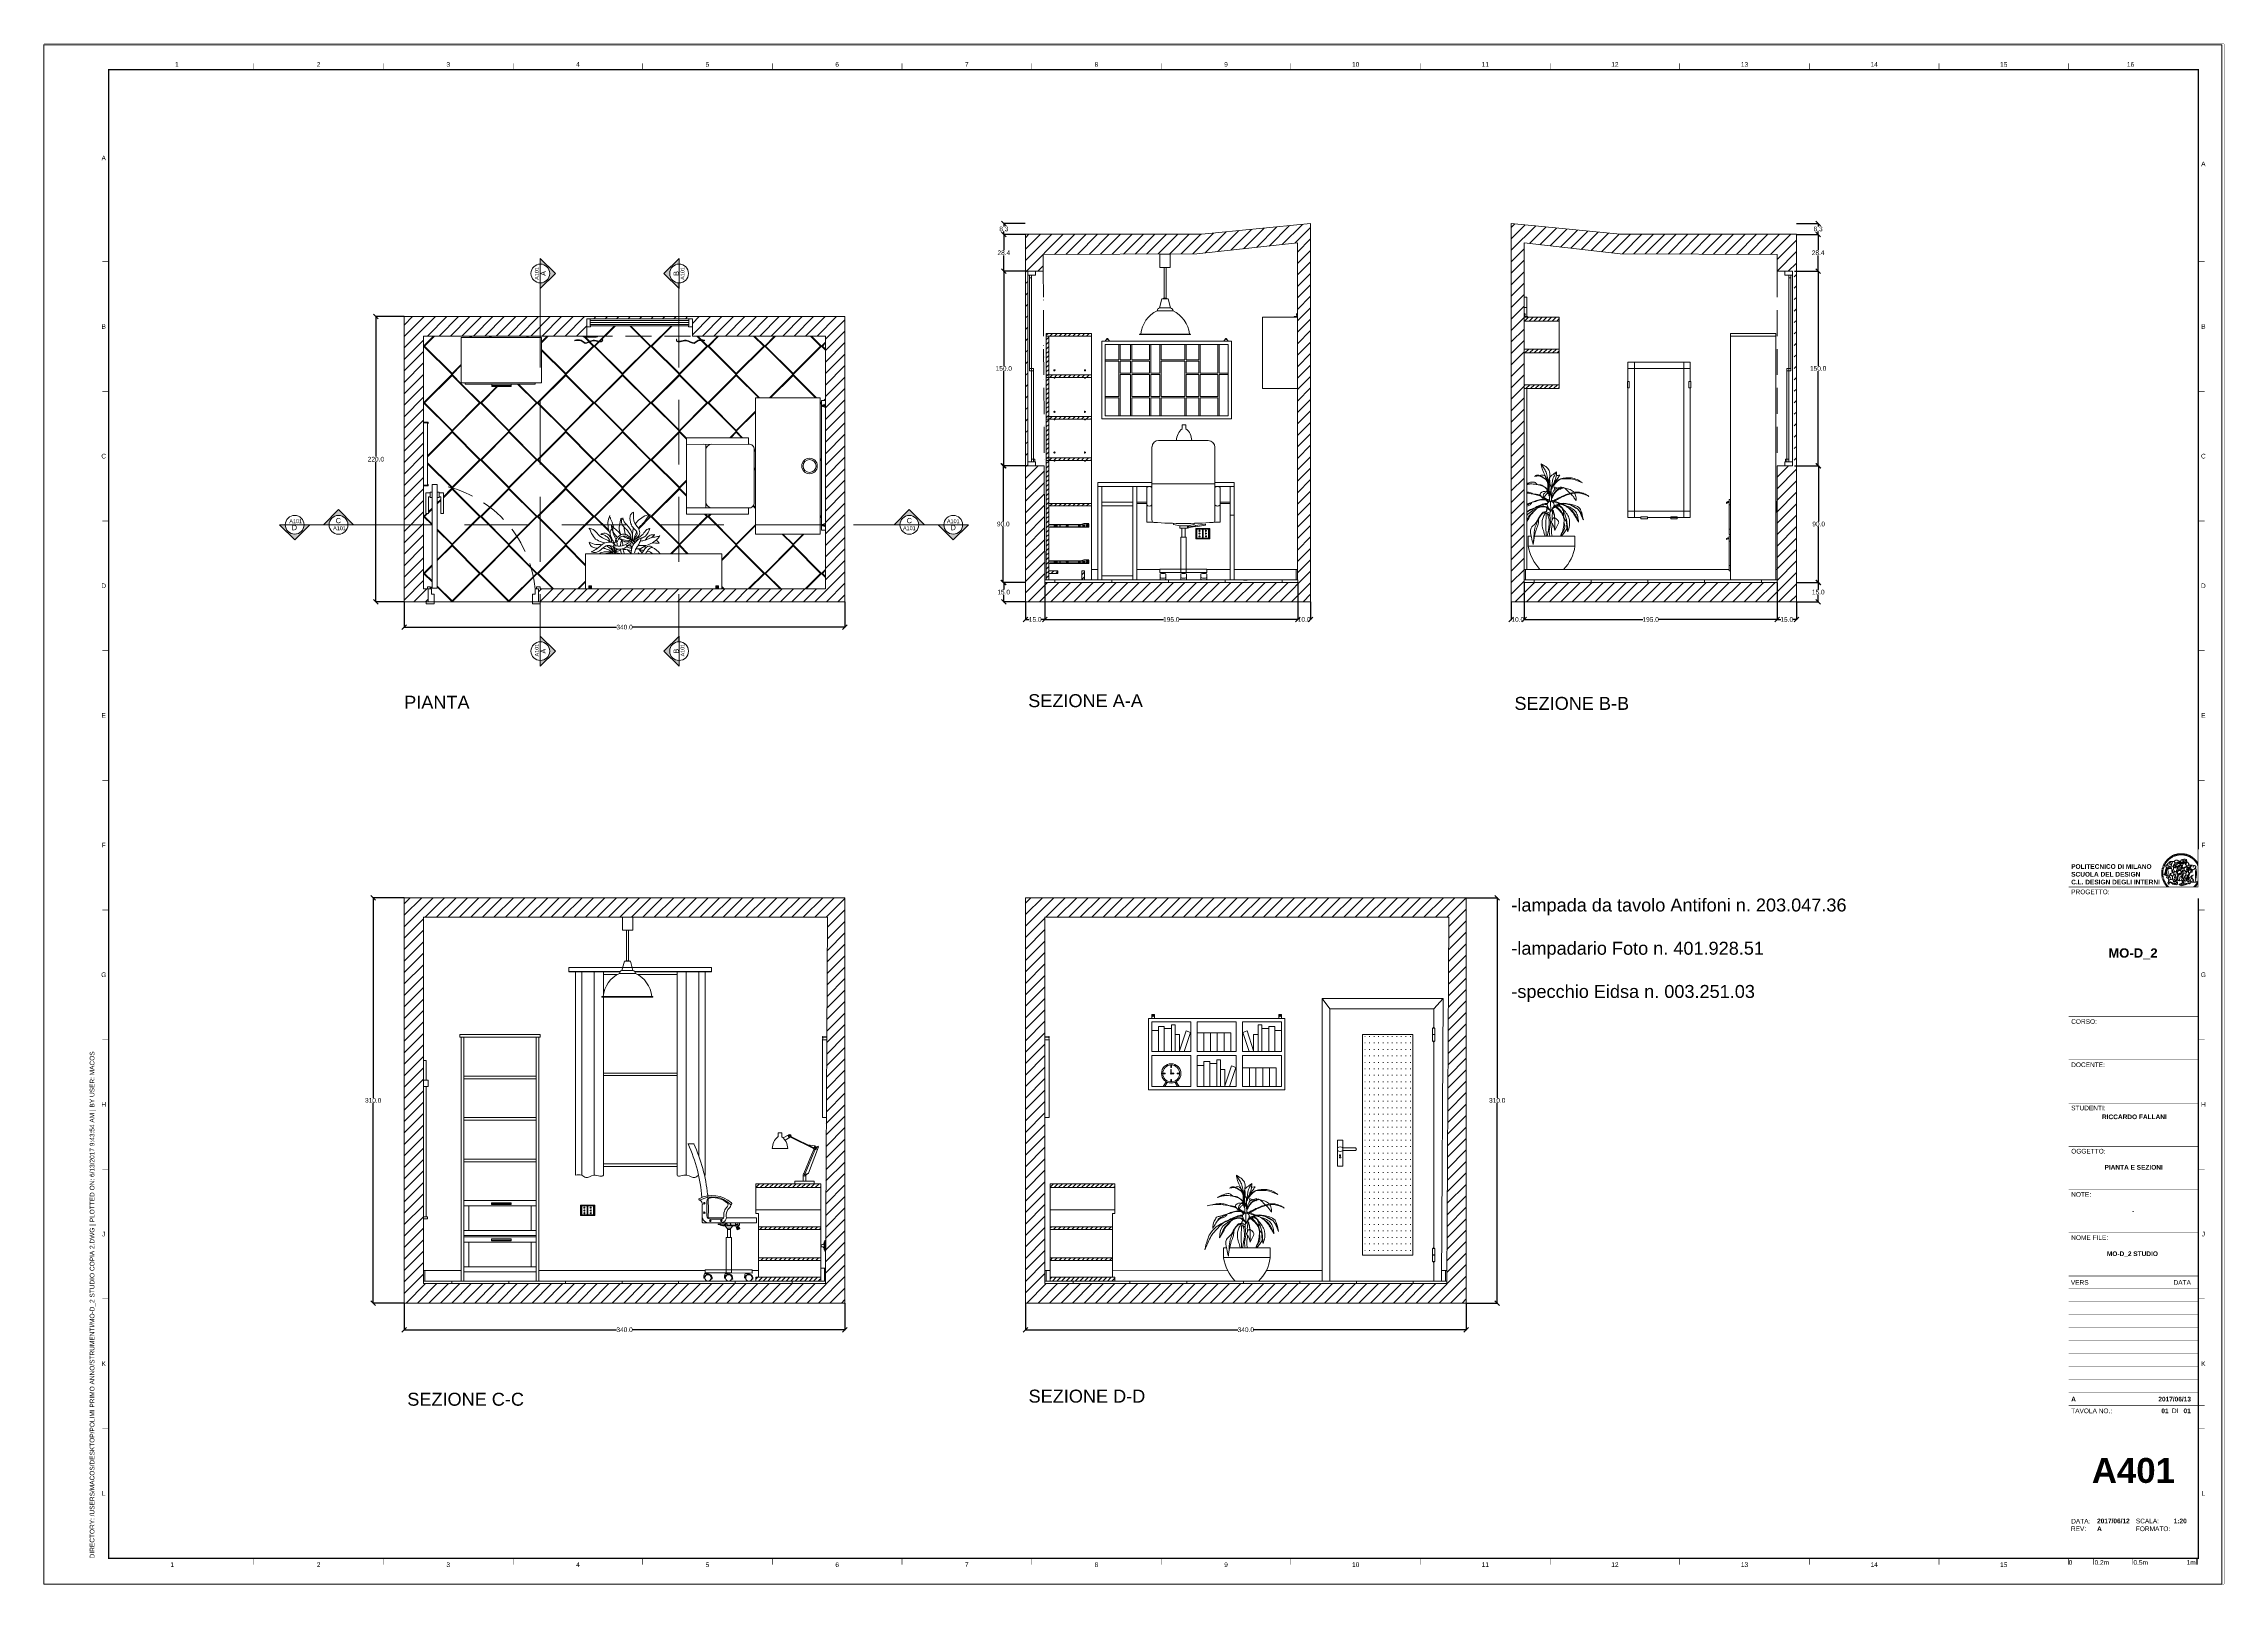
# Paper-space layout 'A 101' of a CAD drawing. Header units: inches, sheet in millimetres. Extents: x 0 to 841, y 0 to 594.
# The model-space entities are those that its viewports show. They can reach past a viewport. Long polylines and large blocks are cut down to what shows.
import ezdxf
from ezdxf.enums import TextEntityAlignment as Align

# ---------------------------------------------------------------- set-up
doc = ezdxf.new("R2010")
doc.units = ezdxf.units.IN
doc.header["$MEASUREMENT"] = 0
doc.set_wipeout_variables(frame=1)
doc.linetypes.add('HIDDEN', pattern=[0.375, 0.25, -0.125])
doc.layers.get('DEFPOINTS').update_dxf_attribs({"color": 210})
for name, color, linetype, lineweight in [('A-ANNO-SYMB', 3, 'Continuous', 18), ('accessori', 5, 'Continuous', 9), ('accessori1', 30, 'Continuous', 5), ('finestre', 4, 'Continuous', 13), ('G-ANNO-LOGO', 3, 'Continuous', 18), ('G-ANNO-TEXT', 3, 'Continuous', 18), ('G-ANNO-TTLB', 3, 'Continuous', 18), ('illuminazione', 2, 'Continuous', 13), ('linee prospetti', 1, 'Continuous', 18), ('mobili', 36, 'Continuous', 15), ('piante', 96, 'Continuous', 9), ('quote', 7, 'Continuous', 5), ('trame', 7, 'Continuous', 5)]:
    doc.layers.add(name, color=color, linetype=linetype, lineweight=lineweight)
doc.layers.add('G-ANNO-NPLT', color=210, linetype='Continuous', lineweight=18, plot=False)
doc.styles.add('ARIAL', font='Arial.ttf')
doc.styles.add('ARIAL-BOLD', font='Arial Bold.ttf')
doc.styles.add('E-ARIAL', font='Arial.ttf')
doc.styles.get("Standard").update_dxf_attribs({"font": 'Arial.ttf'})
doc.dimstyles.get("Standard").update_dxf_attribs({"dimtxt": 0.18, "dimasz": 0.18, "dimexe": 0.18, "dimexo": 0.0625, "dimgap": 0.09, "dimtad": 0, "dimtih": 1, "dimtoh": 1, "dimdec": 4, "dimzin": 0, "dimdsep": 46, "dimtxsty": 'Standard', "dimcen": 0.09, "dimadec": 0, "dimazin": 0, "dimtfac": 1, "dimtdec": 4, "dimtofl": 0, "dimtmove": 0, "dimatfit": 3, "dimfxl": 1, "dimtolj": 1, "dimtzin": 0, "dimarcsym": 0})
pattern_1 = [(45, (-4014.2685, -5928.5696), (-1.76776695, 1.76776695), [])]

# ---------------------------------------------------------------- blocks, each defined once
blk = doc.blocks.new('A1_GRID_LAYOUT')
at = {"layer": 'G-ANNO-NPLT', "const_width": 0.18}
for points in [[(841, 594), (0, 594)], [(0, 0), (0, 594)], [(841, 0), (841, 594)], [(841, 0), (0, 0)]]:
    blk.add_lwpolyline(points, dxfattribs=at)
at = {"layer": 'G-ANNO-TTLB', "const_width": 0.5, "flags": 128}
blk.add_lwpolyline([(25, 584), (25, 10), (831, 10), (831, 584)], close=True, dxfattribs=at)
at = {"layer": 'G-ANNO-TTLB', "const_width": 0.18, "flags": 128}
for points in [[(81, 586.5), (81, 584)], [(131, 586.5), (131, 584)], [(181, 586.5), (181, 584)], [(231, 586.5), (231, 584)], [(281, 586.5), (281, 584)], [(331, 586.5), (331, 584)], [(381, 586.5), (381, 584)], [(431, 586.5), (431, 584)], [(481, 586.5), (481, 584)], [(531, 586.5), (531, 584)], [(581, 586.5), (581, 584)], [(631, 586.5), (631, 584)], [(681, 586.5), (681, 584)], [(731, 586.5), (731, 584)], [(781, 586.5), (781, 584)], [(0, 578.5), (0, 576)], [(25, 510), (22.5, 510)], [(833.5, 510), (831, 510)], [(25, 460), (22.5, 460)], [(833.5, 460), (831, 460)], [(25, 410), (22.5, 410)], [(833.5, 410), (831, 410)], [(25, 360), (22.5, 360)], [(833.5, 360), (831, 360)], [(25, 310), (22.5, 310)], [(833.5, 310), (831, 310)], [(25, 260), (22.5, 260)], [(833.5, 260), (831, 260)], [(25, 210), (22.5, 210)], [(833.5, 210), (831, 210)], [(25, 160), (22.5, 160)], [(833.5, 160), (831, 160)], [(25, 110), (22.5, 110)], [(833.5, 110), (831, 110)], [(833.5, 110), (831, 110)], [(25, 60), (22.5, 60)], [(833.5, 60), (831, 60)], [(833.5, 60), (831, 60)], [(81, 10), (81, 7.5)], [(131, 10), (131, 7.5)], [(181, 10), (181, 7.5)], [(231, 10), (231, 7.5)], [(281, 10), (281, 7.5)], [(331, 10), (331, 7.5)], [(381, 10), (381, 7.5)], [(431, 10), (431, 7.5)], [(481, 10), (481, 7.5)], [(531, 10), (531, 7.5)], [(581, 10), (581, 7.5)], [(631, 10), (631, 7.5)], [(681, 10), (681, 7.5)], [(731, 10), (731, 7.5)], [(781, 10), (781, 7.5)]]:
    blk.add_lwpolyline(points, dxfattribs=at)
at = {"layer": 'G-ANNO-TTLB', "const_width": 0.18}
blk.add_lwpolyline([(716.5, 10), (776.5, 10)], dxfattribs=at)
at = {"layer": 'G-ANNO-TEXT', "style": 'ARIAL'}
for s, p in [('1', (51.35, 586.07)), ('2', (106, 586.07)), ('3', (156, 586.07)), ('4', (206, 586.07)), ('5', (256, 586.07)), ('6', (306, 586.07)), ('7', (356, 586.07)), ('8', (406, 586.07)), ('9', (456, 586.07)), ('10', (506, 586.07)), ('11', (556, 586.07)), ('12', (606, 586.07)), ('13', (656, 586.07)), ('14', (706, 586.07)), ('15', (756, 586.07)), ('16', (804.89, 586.07)), ('A', (23.09, 549.98)), ('A', (832.98, 547.71)), ('B', (23.09, 485)), ('B', (832.98, 485)), ('C', (23.09, 435)), ('C', (832.98, 435)), ('D', (23.09, 385)), ('D', (832.98, 385)), ('E', (23.09, 335)), ('E', (832.98, 335)), ('F', (23.09, 285)), ('F', (832.98, 285)), ('G', (23.09, 235)), ('G', (832.98, 235)), ('H', (23.09, 185)), ('H', (832.98, 185)), ('J', (23.09, 135)), ('J', (832.98, 135)), ('K', (23.09, 85)), ('K', (832.98, 85)), ('L', (23.09, 35)), ('L', (832.98, 35)), ('2', (106, 7.51)), ('3', (156, 7.51)), ('6', (306, 7.51)), ('8', (406, 7.51)), ('9', (456, 7.51)), ('10', (506, 7.51)), ('12', (606, 7.51)), ('13', (656, 7.51)), ('1', (49.49, 7.51)), ('4', (206, 7.51)), ('5', (256, 7.51)), ('7', (356, 7.51)), ('11', (556, 7.51)), ('14', (706, 7.51)), ('15', (756, 7.51))]:
    blk.add_text(s, height=1.8, dxfattribs=at).set_placement(p, align=Align.MIDDLE_CENTER)
at = {"layer": 'G-ANNO-TEXT', "insert": (17.7, 9.95), "char_height": 1.8, "attachment_point": 1, "rotation": 90, "style": 'ARIAL'}
blk.add_mtext_dynamic_manual_height_columns('DIRECTORY: /USERS/MACOS/DESKTOP/POLIMI PRIMO ANNO/STRUMENTI/MO-D_2 STUDIO COPIA 2.DWG | PLOTTED ON: 6/13/2017 9:43:54 AM | BY USER: MACOS', width=412.209, gutter_width=9, heights=[0], dxfattribs=at)
blk = doc.blocks.new('logoPolimi')
for p, q in [((-2.37, 0.12), (-2.16, 0.11)), ((-2.37, 0.01), (-2.16, 0.01)), ((-2.36, 0.23), (-2.15, 0.21)), ((-2.35, 0.34), (-2.14, 0.31)), ((-2.33, 0.45), (-2.12, 0.41)), ((-2.3, 0.55), (-2.1, 0.51)), ((-2.28, 0.66), (-2.07, 0.6)), ((-2.24, 0.77), (-2.04, 0.7)), ((-2.2, 0.87), (-2.01, 0.79)), ((-2.16, 0.97), (-1.97, 0.89)), ((-2.11, 1.07), (-1.93, 0.98)), ((-2.06, 1.17), (-1.88, 1.07)), ((-2.01, 1.26), (-1.83, 1.15)), ((-1.94, 1.36), (-1.77, 1.24)), ((-1.88, 1.45), (-1.71, 1.32)), ((-1.84, 0.03), (-1.82, 0.35)), ((-1.81, 1.53), (-1.65, 1.4)), ((-1.74, 1.61), (-1.58, 1.47)), ((-1.73, 0.59), (-1.73, 0.59)), ((-1.73, 0.59), (-1.73, 0.59)), ((-1.66, 1.69), (-1.51, 1.54)), ((-1.65, 0.57), (-1.65, 0.57)), ((-1.59, 1.12), (-1.59, 1.12)), ((-1.58, 1.77), (-1.44, 1.61)), ((-1.51, 0.55), (-1.51, 0.55)), ((-1.51, 0.55), (-1.51, 0.55)), ((-1.49, 1.84), (-1.36, 1.68)), ((-1.41, 1.91), (-1.28, 1.74)), ((-1.32, 1.97), (-1.2, 1.8)), ((-1.31, 0.79), (-1.21, 0.75)), ((-1.21, 0.75), (-1.31, 0.79)), ((-1.21, 0.75), (-1.31, 0.79)), ((-1.22, 2.03), (-1.11, 1.85)), ((-1.21, 0.75), (-1.21, 0.75)), ((-1.21, 0.75), (-1.21, 0.75)), ((-1.19, 0.76), (-1.19, 0.76)), ((-1.19, 0.76), (-1.19, 0.76)), ((-1.17, 0.99), (-1.18, 0.99)), ((-1.18, 0.99), (-1.17, 0.99)), ((-1.16, 0.57), (-1.16, 0.57)), ((-1.16, 0.57), (-1.16, 0.57)), ((-1.13, 2.09), (-1.03, 1.9)), ((-1.1, 0.01), (-0.99, 0.06)), ((-0.99, 0.06), (-1.1, 0.01)), ((-0.99, 0.06), (-1.1, 0.01)), ((-1.03, 2.14), (-0.94, 1.95)), ((-0.99, 0.06), (-0.99, 0.06)), ((-0.99, 0.06), (-0.99, 0.06)), ((-0.97, 0.79), (-0.98, 0.79)), ((-0.89, 0.84), (-0.97, 0.79)), ((-0.97, 0.79), (-0.89, 0.84)), ((-0.96, 1.41), (-0.96, 1.41)), ((-0.96, 1.41), (-0.96, 1.41)), ((-0.93, 2.18), (-0.84, 1.99)), ((-0.89, 0.84), (-0.82, 0.87)), ((-0.82, 0.87), (-0.89, 0.84)), ((-0.89, 0.84), (-0.82, 0.87)), ((-0.88, 0.83), (-0.89, 0.84)), ((-0.85, 1.39), (-0.85, 1.39)), ((-0.85, 1.39), (-0.85, 1.39)), ((-0.84, 0.14), (-0.84, 0.14)), ((-0.83, 2.22), (-0.75, 2.03)), ((-0.77, 1.08), (-0.78, 1.08)), ((-0.78, 1.08), (-0.77, 1.08)), ((-0.61, 1.12), (-0.77, 1.08)), ((-0.77, 1.08), (-0.61, 1.12)), ((-0.77, 1.08), (-0.61, 1.12)), ((-0.75, 1.3), (-0.76, 1.29)), ((-0.76, 1.29), (-0.75, 1.3)), ((-0.72, 2.26), (-0.66, 2.06)), ((-0.65, 0.99), (-0.7, 0.96)), ((-0.69, 0.18), (-0.68, 0.18)), ((-0.66, 0.93), (-0.66, 0.93)), ((-0.66, 0.93), (-0.64, 0.93)), ((-0.66, 0.93), (-0.66, 0.93)), ((-0.66, 0.93), (-0.66, 0.93)), ((-0.63, 1.01), (-0.63, 1.01)), ((-0.63, 1.01), (-0.62, 1.01)), ((-0.63, 0.66), (-0.63, 0.66)), ((-0.61, 2.29), (-0.56, 2.09)), ((-0.6, 1.12), (-0.61, 1.12)), ((-0.61, 1.12), (-0.6, 1.12)), ((-0.61, 1.12), (-0.6, 1.12)), ((-0.61, 0.86), (-0.57, 0.85)), ((-0.57, 0.85), (-0.61, 0.86)), ((-0.61, 0.86), (-0.57, 0.85)), ((-0.53, 1.08), (-0.6, 1.12)), ((-0.6, 1.12), (-0.6, 1.11)), ((-0.6, 1.12), (-0.53, 1.08)), ((-0.57, 0.8), (-0.59, 0.8)), ((-0.57, 0.85), (-0.53, 0.84)), ((-0.57, 0.85), (-0.57, 0.85)), ((-0.57, 0.85), (-0.57, 0.85)), ((-0.57, 0.85), (-0.53, 0.84)), ((-0.56, 0.29), (-0.49, 0.48)), ((-0.56, 0.14), (-0.56, 0.29)), ((-0.5, 0.11), (-0.56, 0.14)), ((-0.53, 0.84), (-0.51, 0.84)), ((-0.53, 0.84), (-0.51, 0.84)), ((-0.53, 0.84), (-0.53, 0.84)), ((-0.51, 2.32), (-0.46, 2.11)), ((-0.51, 0.11), (-0.51, 0.11)), ((-0.51, 0.11), (-0.51, 0.11)), ((-0.34, 0.33), (-0.5, 0.11)), ((-0.49, 0.48), (-0.41, 0.55)), ((-0.42, 0.8), (-0.47, 0.79)), ((-0.42, 0.8), (-0.47, 0.79)), ((-0.47, 0.79), (-0.45, 0.76)), ((-0.47, 0.79), (-0.45, 0.76)), ((-0.45, 1.14), (-0.42, 1.11)), ((-0.42, 1.26), (-0.36, 1.22)), ((-0.41, 0.55), (-0.34, 0.49)), ((-0.4, 2.34), (-0.36, 2.13)), ((-0.4, 1.37), (-0.38, 1.38)), ((-0.39, 1.37), (-0.4, 1.37)), ((-0.35, 1.33), (-0.4, 1.37)), ((-0.39, 1.24), (-0.4, 1.23)), ((-0.38, 1.14), (-0.38, 1.14)), ((-0.34, 0.49), (-0.09, 0.48)), ((-0.16, 0.32), (-0.34, 0.33)), ((-0.14, 0.32), (-0.31, 0.34)), ((-0.29, 2.35), (-0.26, 2.14)), ((-0.28, 1.3), (-0.29, 1.3)), ((-0.28, 1.3), (-0.28, 1.3)), ((-0.18, 2.36), (-0.16, 2.15)), ((-0.16, 1.24), (-0.16, 1.25)), ((-0.16, 1.25), (-0.16, 1.25)), ((-0.16, 0.49), (-0.14, 0.64)), ((-0.06, 0.27), (-0.16, 0.32)), ((-0.1, 0.88), (-0.09, 0.87)), ((-0.08, 1.37), (-0.08, 1.38)), ((-0.08, 1.23), (-0.05, 1.21)), ((-0.05, 1.21), (-0.08, 1.23)), ((-0.08, 1.23), (-0.05, 1.21)), ((-0.07, 2.37), (-0.06, 2.16)), ((-0.03, 0.26), (-0.06, 0.27)), ((-0.05, 1.21), (-0.04, 1.21)), ((-0.04, 1.21), (-0.05, 1.21)), ((-0.04, 1.21), (-0.04, 1.21)), ((-0.04, 1.21), (-0.04, 1.21)), ((-0.04, 0.48), (-0.03, 0.26)), ((0.03, 1.15), (0.03, 1.15)), ((0.03, 0.66), (0.03, 0.67)), ((0.04, 2.37), (0.04, 2.16)), ((0.07, 0.58), (0.07, 0.57)), ((0.1, 1.18), (0.1, 1.18)), ((0.1, 0.84), (0.1, 0.84)), ((0.13, 1.32), (0.17, 1.19)), ((0.15, 2.36), (0.14, 2.16)), ((0.14, 0.71), (0.34, 0.65)), ((0.31, 0.56), (0.17, 0.63)), ((0.26, 2.36), (0.24, 2.15)), ((0.27, 1.61), (0.27, 1.61)), ((0.27, 1.61), (0.27, 1.61)), ((0.27, 1.61), (0.27, 1.61)), ((0.29, 1.29), (0.29, 1.29)), ((0.29, 1.29), (0.29, 1.29)), ((0.29, 1.29), (0.29, 1.29)), ((0.29, 1.29), (0.29, 1.29)), ((0.33, 0.49), (0.34, 0.49)), ((0.33, 0.03), (0.35, 0.03)), ((0.33, 0.03), (0.35, 0.03)), ((0.37, 2.34), (0.34, 2.13)), ((0.34, 0.65), (0.34, 0.64)), ((0.35, 0.03), (0.57, 0.06)), ((0.35, 0.03), (0.57, 0.06)), ((0.35, 0.03), (0.35, 0.03)), ((0.35, 0.03), (0.35, 0.03)), ((0.38, 1.36), (0.37, 1.35)), ((0.38, 0.34), (0.37, 0.34)), ((0.38, 0.34), (0.38, 0.34)), ((0.43, 0.67), (0.39, 0.64)), ((0.48, 2.32), (0.44, 2.12)), ((0.49, 1.05), (0.51, 1.13)), ((0.51, 1.13), (0.49, 1.05)), ((0.49, 1.05), (0.51, 1.13)), ((0.51, 1.31), (0.5, 1.29)), ((0.51, 1.13), (0.52, 1.23)), ((0.52, 1.23), (0.51, 1.23)), ((0.51, 1.23), (0.52, 1.23)), ((0.52, 1.23), (0.51, 1.13)), ((0.51, 1.13), (0.52, 1.23)), ((0.52, 1.24), (0.6, 1.37)), ((0.52, 1.23), (0.6, 1.36)), ((0.6, 1.36), (0.52, 1.23)), ((0.52, 1.23), (0.52, 1.23)), ((0.52, 1.23), (0.52, 1.24)), ((0.52, 1.23), (0.52, 1.23)), ((0.55, 1.07), (0.53, 1.06)), ((0.53, 1.04), (0.53, 1.06)), ((0.53, 1.05), (0.53, 1.04)), ((0.59, 2.3), (0.54, 2.09)), ((0.54, 0.3), (0.63, 0.32)), ((0.54, -0.08), (0.61, 0.06)), ((0.61, 0.06), (0.54, -0.08)), ((0.54, -0.08), (0.61, 0.06)), ((0.56, 0.19), (0.59, 0.21)), ((0.57, 1.07), (0.57, 1.07)), ((0.57, 1.07), (0.57, 1.07)), ((0.57, 1.07), (0.57, 1.07)), ((0.57, 1.07), (0.57, 1.07)), ((0.57, 1.07), (0.57, 1.07)), ((0.57, 1.07), (0.57, 1.07)), ((0.57, 1.07), (0.57, 1.07)), ((0.58, 0.3), (0.59, 0.29)), ((0.59, 0.78), (0.59, 0.79)), ((0.59, 0.79), (0.59, 0.79)), ((0.59, 0.79), (0.59, 0.79)), ((0.59, 0.79), (0.59, 0.78)), ((0.61, 0.06), (0.6, 0.07)), ((0.6, 0.07), (0.61, 0.06)), ((0.61, 0.06), (0.61, 0.07)), ((0.62, 0.21), (0.65, 0.22)), ((0.69, 2.27), (0.63, 2.07)), ((0.64, 1.37), (0.65, 1.37)), ((0.69, 0.86), (0.68, 0.86)), ((0.68, 0.86), (0.69, 0.86)), ((0.68, 0.76), (0.68, 0.76)), ((0.8, 2.23), (0.73, 2.03)), ((0.76, 0.26), (0.76, 0.26)), ((0.9, 2.19), (0.82, 2)), ((0.82, 0.35), (0.84, 0.36)), ((0.82, 0.35), (0.82, 0.35)), ((0.84, 0.36), (0.84, 0.37)), ((0.85, 0.34), (1.05, 0.35)), ((1, 2.15), (0.91, 1.96)), ((0.93, 1.05), (0.93, 1.05)), ((0.93, 1.05), (0.93, 1.05)), ((0.93, 1.05), (0.93, 1.04)), ((0.93, 1.05), (0.93, 1.05)), ((0.97, 0.66), (0.96, 0.66)), ((1.01, 0.97), (0.98, 0.96)), ((1.1, 2.1), (1, 1.91)), ((1.2, 2.04), (1.09, 1.86)), ((1.17, 0.96), (1.17, 0.95)), ((1.17, 0.95), (1.17, 0.95)), ((1.29, 1.99), (1.18, 1.81)), ((1.38, 1.92), (1.26, 1.75)), ((1.34, 0.37), (1.26, 0.04)), ((1.27, 0.37), (1.27, 0.38)), ((1.28, 0.95), (1.28, 0.95)), ((1.47, 1.86), (1.34, 1.69)), ((1.37, 0.73), (1.46, 0.81)), ((1.41, 0.4), (1.41, 0.41)), ((1.56, 1.79), (1.42, 1.63)), ((1.64, 1.71), (1.49, 1.56)), ((1.49, 0.9), (1.57, 0.92)), ((1.72, 1.63), (1.56, 1.49)), ((1.67, 0.6), (1.57, 0.53)), ((1.79, 1.55), (1.63, 1.41)), ((1.86, 1.47), (1.7, 1.34)), ((1.93, 1.38), (1.76, 1.26)), ((1.99, 1.29), (1.81, 1.17)), ((2.05, 1.19), (1.87, 1.09)), ((2.1, 1.1), (1.92, 1)), ((2.15, 1), (1.96, 0.91)), ((2.19, 0.9), (2, 0.82)), ((2.23, 0.79), (2.04, 0.72)), ((2.27, 0.69), (2.07, 0.63)), ((2.3, 0.58), (2.09, 0.53)), ((2.32, 0.47), (2.12, 0.43)), ((2.34, 0.37), (2.13, 0.33)), ((2.36, 0.26), (2.15, 0.23)), ((2.37, 0.15), (2.16, 0.13)), ((2.37, 0.04), (2.16, 0.03)), ((-2.37, -0.1), (-2.16, -0.09)), ((-2.36, -0.21), (-2.15, -0.19)), ((-2.35, -0.32), (-2.14, -0.29)), ((-2.33, -0.43), (-2.12, -0.39)), ((-2.31, -0.54), (-2.1, -0.49)), ((-2.28, -0.65), (-2.08, -0.59)), ((-2.25, -0.75), (-2.05, -0.69)), ((-2.21, -0.86), (-2.02, -0.78)), ((-2.17, -0.96), (-1.98, -0.87)), ((-2.12, -1.06), (-1.93, -0.96)), ((-2.07, -1.16), (-1.89, -1.05)), ((-2.04, -0.15), (-1.97, -0.2)), ((-2.01, -1.25), (-1.84, -1.14)), ((-1.95, -1.34), (-1.78, -1.22)), ((-1.89, -1.43), (-1.72, -1.31)), ((-1.82, -1.52), (-1.66, -1.38)), ((-1.75, -1.6), (-1.59, -1.46)), ((-1.67, -1.68), (-1.52, -1.53)), ((-1.58, -0.12), (-1.6, -0.18)), ((-1.6, -0.18), (-1.58, -0.28)), ((-1.57, -0.54), (-1.59, -0.54)), ((-1.59, -0.54), (-1.59, -0.54)), ((-1.59, -1.76), (-1.45, -1.6)), ((-1.56, -0.32), (-1.56, -0.31)), ((-1.56, -0.31), (-1.56, -0.31)), ((-1.53, -0.65), (-1.53, -0.65)), ((-1.53, -0.65), (-1.53, -0.65)), ((-1.51, -1.83), (-1.37, -1.67)), ((-1.48, -0.86), (-1.48, -0.85)), ((-1.42, -0.37), (-1.42, -0.37)), ((-1.42, -1.9), (-1.29, -1.73)), ((-1.38, -0.46), (-1.38, -0.46)), ((-1.33, -1.96), (-1.21, -1.79)), ((-1.31, -0.24), (-1.31, -0.23)), ((-1.31, -0.23), (-1.31, -0.24)), ((-1.24, -2.02), (-1.13, -1.84)), ((-1.23, -0.19), (-1.23, -0.19)), ((-1.23, -0.19), (-1.23, -0.19)), ((-1.23, -0.19), (-1.23, -0.19)), ((-1.23, -0.19), (-1.23, -0.19)), ((-1.14, -2.08), (-1.04, -1.89)), ((-1.04, -2.13), (-0.95, -1.94)), ((-1.01, -0.39), (-1.02, -0.39)), ((-1.02, -0.39), (-1.01, -0.39)), ((-1.02, -0.7), (-1.02, -0.7)), ((-1.02, -0.7), (-1.02, -0.7)), ((-1.02, -0.7), (-1.02, -0.7)), ((-0.94, -2.18), (-0.86, -1.98)), ((-0.84, -2.22), (-0.77, -2.02)), ((-0.79, -0.51), (-0.83, -0.58)), ((-0.83, -0.58), (-0.79, -0.51)), ((-0.83, -0.58), (-0.79, -0.51)), ((-0.78, -1.05), (-0.83, -0.94)), ((-0.83, -0.94), (-0.78, -1.05)), ((-0.83, -0.94), (-0.83, -0.94)), ((-0.83, -0.94), (-0.78, -1.05)), ((-0.82, -1.23), (-0.82, -1.23)), ((-0.82, -1.23), (-0.77, -1.23)), ((-0.77, -1.23), (-0.82, -1.23)), ((-0.82, -1.23), (-0.82, -1.23)), ((-0.77, -1.23), (-0.82, -1.23)), ((-0.75, -0.96), (-0.8, -0.89)), ((-0.8, -0.89), (-0.79, -0.92)), ((-0.79, -0.92), (-0.8, -0.89)), ((-0.8, -0.89), (-0.75, -0.96)), ((-0.79, -0.92), (-0.8, -0.89)), ((-0.8, -0.89), (-0.8, -0.89)), ((-0.8, -0.89), (-0.75, -0.96)), ((-0.79, -0.92), (-0.78, -0.95)), ((-0.78, -0.95), (-0.79, -0.92)), ((-0.78, -0.95), (-0.79, -0.92)), ((-0.77, -0.49), (-0.78, -0.48)), ((-0.78, -0.48), (-0.77, -0.49)), ((-0.78, -0.95), (-0.76, -1)), ((-0.76, -1), (-0.78, -0.95)), ((-0.76, -1), (-0.78, -0.95)), ((-0.71, -0.89), (-0.75, -0.87)), ((-0.75, -0.87), (-0.71, -0.89)), ((-0.75, -0.87), (-0.71, -0.89)), ((-0.72, -1.01), (-0.75, -0.96)), ((-0.75, -0.96), (-0.72, -1.01)), ((-0.75, -0.96), (-0.72, -1.01)), ((-0.74, -2.25), (-0.67, -2.05)), ((-0.64, -0.93), (-0.71, -0.89)), ((-0.71, -0.89), (-0.64, -0.93)), ((-0.71, -0.89), (-0.64, -0.93)), ((-0.66, -0.53), (-0.66, -0.53)), ((-0.66, -0.53), (-0.66, -0.53)), ((-0.66, -0.53), (-0.66, -0.53)), ((-0.63, -2.29), (-0.57, -2.08)), ((-0.52, -2.31), (-0.48, -2.11)), ((-0.39, -0.81), (-0.51, -0.69)), ((-0.51, -1.04), (-0.5, -1.04)), ((-0.48, -0.42), (-0.48, -0.42)), ((-0.48, -0.42), (-0.48, -0.42)), ((-0.48, -0.42), (-0.48, -0.42)), ((-0.42, -2.33), (-0.38, -2.13)), ((-0.41, -0.51), (-0.41, -0.51)), ((-0.38, -0.05), (-0.39, -0.12)), ((-0.39, -0.12), (-0.37, -0.1)), ((-0.35, -0.14), (-0.37, -0.08)), ((-0.37, -0.09), (-0.37, -0.09)), ((-0.33, -0.12), (-0.35, -0.14)), ((-0.32, -0.14), (-0.35, -0.14)), ((-0.35, -0.18), (-0.34, -0.22)), ((-0.34, -0.08), (-0.29, -0.16)), ((-0.34, -0.22), (-0.34, -0.22)), ((-0.27, -0.17), (-0.32, -0.14)), ((-0.31, -2.35), (-0.28, -2.14)), ((-0.25, -0.91), (-0.26, -0.9)), ((-0.26, -1.29), (0.1, -1.2)), ((0.1, -1.2), (-0.26, -1.29)), ((0.08, -1.4), (-0.26, -1.29)), ((-0.26, -1.29), (0.08, -1.4)), ((-0.26, -1.38), (-0.26, -1.29)), ((-0.26, -1.29), (-0.26, -1.29)), ((-0.26, -1.29), (-0.26, -1.38)), ((-0.26, -1.29), (0.08, -1.4)), ((-0.26, -1.29), (-0.26, -1.29)), ((0.08, -1.49), (-0.26, -1.38)), ((-0.26, -1.38), (0.09, -1.49)), ((-0.2, -2.36), (-0.18, -2.15)), ((-0.14, -0.15), (-0.16, -0.13)), ((-0.11, -0.04), (-0.12, -0.05)), ((-0.09, -2.37), (-0.08, -2.16)), ((-0.04, -0.41), (-0.01, -0.44)), ((-0.01, -0.44), (-0.04, -0.41)), ((-0.04, -0.41), (-0.01, -0.44)), ((0.03, -2.37), (0.02, -2.16)), ((0.07, -0.84), (0.07, -0.84)), ((0.07, -0.84), (0.07, -0.84)), ((0.1, -1.2), (0.08, -1.32)), ((0.08, -1.32), (0.13, -1.2)), ((0.08, -1.4), (0.72, -1.22)), ((0.72, -1.22), (0.08, -1.4)), ((0.08, -1.4), (0.72, -1.22)), ((0.72, -1.31), (0.08, -1.49)), ((0.08, -1.44), (0.08, -1.4)), ((0.08, -1.4), (0.08, -1.44)), ((0.08, -1.4), (0.08, -1.49)), ((0.08, -1.49), (0.08, -1.44)), ((0.08, -1.44), (0.08, -1.44)), ((0.08, -1.44), (0.08, -1.45)), ((0.08, -1.45), (0.08, -1.46)), ((0.08, -1.46), (0.08, -1.49)), ((0.1, -1.01), (0.09, -0.86)), ((0.1, -1.01), (0.09, -0.86)), ((0.09, -1.49), (0.72, -1.31)), ((0.1, -1.2), (0.12, -1.04)), ((0.12, -1.04), (0.1, -1.2)), ((0.13, -1.2), (0.1, -1.2)), ((0.1, -1.2), (0.13, -1.2)), ((0.13, -1.2), (0.1, -1.2)), ((0.1, -1.2), (0.1, -1.2)), ((0.11, -0.44), (0.11, -0.44)), ((0.11, -0.44), (0.11, -0.44)), ((0.12, -0.21), (0.12, -0.21)), ((0.12, -0.21), (0.12, -0.21)), ((0.12, -0.21), (0.12, -0.21)), ((0.12, -0.21), (0.12, -0.21)), ((0.12, -0.21), (0.12, -0.21)), ((0.12, -0.21), (0.12, -0.21)), ((0.12, -0.21), (0.12, -0.21)), ((0.12, -0.21), (0.12, -0.21)), ((0.12, -0.21), (0.12, -0.21)), ((0.12, -0.21), (0.12, -0.21)), ((0.12, -0.21), (0.12, -0.21)), ((0.12, -0.21), (0.12, -0.21)), ((0.12, -0.21), (0.12, -0.21)), ((0.12, -0.56), (0.14, -0.53)), ((0.14, -0.53), (0.12, -0.56)), ((0.12, -0.56), (0.14, -0.53)), ((0.12, -1.04), (0.12, -1.04)), ((0.12, -1.04), (0.12, -1.04)), ((0.12, -1.04), (0.12, -1.04)), ((0.14, -2.37), (0.12, -2.16)), ((0.21, -0.99), (0.13, -1.2)), ((0.13, -1.2), (0.21, -0.99)), ((0.36, -1.14), (0.13, -1.2)), ((0.13, -1.2), (0.26, -1.17)), ((0.14, -0.53), (0.16, -0.49)), ((0.16, -0.49), (0.14, -0.53)), ((0.14, -0.53), (0.16, -0.49)), ((0.16, -0.49), (0.16, -0.49)), ((0.16, -0.49), (0.16, -0.49)), ((0.28, -1.19), (0.21, -0.99)), ((0.21, -0.99), (0.31, -1.27)), ((0.25, -2.36), (0.22, -2.15)), ((0.24, -0.17), (0.24, -0.16)), ((0.24, -0.16), (0.24, -0.17)), ((0.25, -0.84), (0.25, -0.88)), ((0.25, -0.88), (0.25, -0.84)), ((0.25, -0.88), (0.25, -0.84)), ((0.25, -0.88), (0.29, -1.17)), ((0.26, -0.88), (0.25, -0.88)), ((0.31, -1.27), (0.25, -0.88)), ((0.26, -1.17), (0.28, -1.16)), ((0.28, -1.16), (0.36, -1.14)), ((0.29, -1.17), (0.28, -1.19)), ((0.35, -2.34), (0.32, -2.14)), ((0.36, -1.14), (0.72, -1.22)), ((0.72, -1.22), (0.36, -1.14)), ((0.46, -2.32), (0.42, -2.12)), ((0.49, -0.31), (0.49, -0.31)), ((0.49, -0.31), (0.49, -0.31)), ((0.5, -0.27), (0.5, -0.27)), ((0.51, -0.27), (0.51, -0.27)), ((0.57, -2.3), (0.52, -2.1)), ((0.68, -2.27), (0.62, -2.07)), ((0.78, -2.24), (0.71, -2.04)), ((0.72, -0.81), (0.75, -0.89)), ((0.72, -1.22), (0.72, -1.31)), ((0.72, -1.31), (0.72, -1.22)), ((0.74, -0.23), (0.74, -0.23)), ((0.74, -0.23), (0.75, -0.24)), ((0.75, -0.23), (0.75, -0.23)), ((0.89, -2.2), (0.81, -2)), ((0.86, -0.25), (0.82, -0.34)), ((0.87, -0.22), (0.86, -0.23)), ((0.87, -0.22), (0.86, -0.25)), ((0.99, -2.15), (0.9, -1.96)), ((0.96, -0.58), (0.96, -0.57)), ((1.09, -2.11), (0.99, -1.92)), ((1.05, -1.05), (1.04, -1.05)), ((1.19, -2.05), (1.08, -1.87)), ((1.28, -2), (1.17, -1.82)), ((1.37, -1.93), (1.25, -1.76)), ((1.31, -0.27), (1.3, -0.26)), ((1.3, -0.26), (1.3, -0.26)), ((1.3, -0.26), (1.3, -0.26)), ((1.3, -0.26), (1.31, -0.27)), ((1.3, -0.26), (1.3, -0.26)), ((1.46, -1.87), (1.33, -1.7)), ((1.54, -1.8), (1.41, -1.64)), ((1.63, -1.72), (1.48, -1.57)), ((1.71, -1.65), (1.55, -1.5)), ((1.78, -1.57), (1.62, -1.43)), ((1.85, -1.48), (1.69, -1.35)), ((1.92, -1.39), (1.75, -1.27)), ((1.98, -1.3), (1.81, -1.19)), ((2.04, -1.21), (1.86, -1.1)), ((2.09, -1.11), (1.91, -1.01)), ((2.14, -1.01), (1.95, -0.92)), ((2.19, -0.91), (1.99, -0.83)), ((2.23, -0.81), (2.03, -0.74)), ((2.26, -0.7), (2.06, -0.64)), ((2.29, -0.6), (2.09, -0.55)), ((2.32, -0.49), (2.11, -0.45)), ((2.34, -0.38), (2.13, -0.35)), ((2.35, -0.27), (2.15, -0.25)), ((2.37, -0.08), (2.16, -0.07)), ((2.36, -0.16), (2.16, -0.15))]:
    blk.add_line(p, q)
for points in [[(-1.9, 0.12), (-1.94, 0.02), (-2.05, -0.09), (-2.05, -0.09)], [(-1.86, 0.38), (-1.86, 0.38), (-1.87, 0.19), (-1.9, 0.12)], [(-1.76, 0.6), (-1.76, 0.6), (-1.84, 0.57), (-1.86, 0.38)], [(-1.86, -0.04), (-1.84, 0.02), (-1.84, 0.03), (-1.84, 0.03)], [(-1.82, 0.78), (-1.83, 0.8), (-1.85, 0.86), (-1.83, 0.88)], [(-1.82, 0.78), (-1.83, 0.8), (-1.85, 0.86), (-1.83, 0.88)], [(-1.83, 0.88), (-1.81, 0.9), (-1.76, 0.96), (-1.76, 0.96)], [(-1.83, 0.88), (-1.81, 0.9), (-1.76, 0.96), (-1.76, 0.96)], [(-1.76, 0.6), (-1.83, 0.7), (-1.78, 0.74), (-1.78, 0.74)], [(-1.78, 0.74), (-1.79, 0.74), (-1.83, 0.7), (-1.76, 0.6)], [(-1.78, 0.74), (-1.8, 0.76), (-1.81, 0.78), (-1.82, 0.78)], [(-1.78, 0.74), (-1.8, 0.76), (-1.81, 0.78), (-1.82, 0.78)], [(-1.82, 0.35), (-1.81, 0.5), (-1.73, 0.59), (-1.73, 0.59)], [(-1.82, -0.19), (-1.73, -0.07), (-1.75, 0.14), (-1.75, 0.3)], [(-1.75, 0.33), (-1.75, 0.17), (-1.73, -0.05), (-1.8, -0.17)], [(-1.78, 0.74), (-1.75, 0.72), (-1.72, 0.69), (-1.68, 0.7)], [(-1.68, 0.7), (-1.72, 0.69), (-1.75, 0.72), (-1.78, 0.74)], [(-1.68, 0.7), (-1.72, 0.69), (-1.75, 0.72), (-1.78, 0.74)], [(-1.78, 0.74), (-1.78, 0.74), (-1.78, 0.74), (-1.78, 0.74)], [(-1.76, 0.96), (-1.68, 1.1), (-1.59, 1.12), (-1.59, 1.12)], [(-1.76, 0.96), (-1.68, 1.1), (-1.6, 1.12), (-1.6, 1.12)], [(-1.73, 0.59), (-1.74, 0.59), (-1.75, 0.6), (-1.76, 0.6)], [(-1.73, 0.59), (-1.74, 0.59), (-1.75, 0.6), (-1.76, 0.6)], [(-1.75, 0.3), (-1.76, 0.47), (-1.65, 0.57), (-1.65, 0.57)], [(-1.65, 0.57), (-1.65, 0.57), (-1.76, 0.5), (-1.75, 0.33)], [(-1.65, 0.57), (-1.68, 0.58), (-1.7, 0.58), (-1.73, 0.59)], [(-1.65, 0.57), (-1.68, 0.58), (-1.7, 0.58), (-1.73, 0.59)], [(-1.5, 0.71), (-1.53, 0.74), (-1.61, 0.71), (-1.68, 0.7)], [(-1.68, 0.7), (-1.61, 0.71), (-1.53, 0.73), (-1.5, 0.71)], [(-1.5, 0.71), (-1.53, 0.73), (-1.61, 0.71), (-1.68, 0.7)], [(-1.51, 0.55), (-1.56, 0.56), (-1.61, 0.56), (-1.65, 0.57)], [(-1.65, 0.57), (-1.61, 0.56), (-1.56, 0.56), (-1.51, 0.55)], [(-1.51, 0.55), (-1.56, 0.56), (-1.61, 0.56), (-1.65, 0.57)], [(-1.59, 1.12), (-1.6, 1.06), (-1.61, 0.99), (-1.61, 0.97)], [(-1.61, 0.97), (-1.61, 0.99), (-1.6, 1.06), (-1.59, 1.12)], [(-1.61, 0.97), (-1.61, 0.99), (-1.6, 1.06), (-1.59, 1.12)], [(-1.61, 0.97), (-1.61, 0.95), (-1.56, 0.88), (-1.54, 0.87)], [(-1.54, 0.87), (-1.56, 0.88), (-1.61, 0.95), (-1.61, 0.97)], [(-1.54, 0.87), (-1.56, 0.88), (-1.61, 0.96), (-1.61, 0.97)], [(-1.59, 1.12), (-1.59, 1.13), (-1.59, 1.15), (-1.58, 1.16)], [(-1.59, 1.12), (-1.59, 1.13), (-1.59, 1.15), (-1.58, 1.16)], [(-1.58, 1.16), (-1.57, 1.21), (-1.52, 1.23), (-1.49, 1.25)], [(-1.58, 1.16), (-1.57, 1.21), (-1.52, 1.23), (-1.49, 1.25)], [(-1.58, 0.36), (-1.58, 0.48), (-1.51, 0.55), (-1.51, 0.55)], [(-1.51, 0.55), (-1.51, 0.55), (-1.58, 0.48), (-1.58, 0.36)], [(-1.51, 0.55), (-1.51, 0.55), (-1.58, 0.48), (-1.58, 0.36)], [(-1.55, 0.04), (-1.55, 0.08), (-1.58, 0.25), (-1.58, 0.36)], [(-1.58, 0.36), (-1.58, 0.25), (-1.55, 0.08), (-1.55, 0.04)], [(-1.58, 0.36), (-1.58, 0.25), (-1.55, 0.08), (-1.55, 0.04)], [(-1.58, -0.12), (-1.57, -0.06), (-1.55, 0.02), (-1.55, 0.04)], [(-1.55, 0.04), (-1.55, 0.02), (-1.57, -0.06), (-1.58, -0.12)], [(-1.55, 0.04), (-1.55, 0.02), (-1.56, -0.04), (-1.57, -0.1)], [(-1.54, 0.87), (-1.52, 0.85), (-1.47, 0.83), (-1.44, 0.83)], [(-1.44, 0.83), (-1.47, 0.83), (-1.52, 0.85), (-1.54, 0.87)], [(-1.45, 0.83), (-1.47, 0.83), (-1.52, 0.85), (-1.54, 0.87)], [(-1.51, 0.55), (-1.33, 0.54), (-1.16, 0.57), (-1.16, 0.57)], [(-1.16, 0.57), (-1.16, 0.57), (-1.33, 0.54), (-1.51, 0.55)], [(-1.16, 0.57), (-1.16, 0.57), (-1.33, 0.54), (-1.51, 0.55)], [(-1.5, 0.71), (-1.46, 0.68), (-1.4, 0.62), (-1.33, 0.66)], [(-1.33, 0.66), (-1.4, 0.62), (-1.46, 0.68), (-1.5, 0.71)], [(-1.33, 0.66), (-1.4, 0.62), (-1.46, 0.68), (-1.5, 0.71)], [(-1.49, 1.25), (-1.46, 1.26), (-1.42, 1.33), (-1.39, 1.36)], [(-1.49, 1.25), (-1.46, 1.27), (-1.43, 1.34), (-1.39, 1.36)], [(-1.31, 0.79), (-1.33, 0.79), (-1.42, 0.83), (-1.45, 0.83)], [(-1.44, 0.83), (-1.42, 0.83), (-1.33, 0.79), (-1.31, 0.79)], [(-1.31, 0.79), (-1.33, 0.79), (-1.42, 0.83), (-1.44, 0.83)], [(-1.35, 1.1), (-1.4, 1.17), (-1.36, 1.23), (-1.29, 1.31)], [(-1.29, 1.31), (-1.36, 1.23), (-1.4, 1.17), (-1.35, 1.1)], [(-1.35, 1.1), (-1.4, 1.17), (-1.36, 1.23), (-1.29, 1.31)], [(-1.39, 1.36), (-1.35, 1.38), (-1.26, 1.4), (-1.19, 1.41)], [(-1.39, 1.36), (-1.35, 1.38), (-1.26, 1.4), (-1.19, 1.41)], [(-1.18, 0.99), (-1.24, 0.97), (-1.3, 1.03), (-1.35, 1.1)], [(-1.35, 1.1), (-1.3, 1.03), (-1.24, 0.97), (-1.18, 0.99)], [(-1.18, 1), (-1.24, 0.97), (-1.3, 1.03), (-1.35, 1.1)], [(-1.33, 0.66), (-1.28, 0.7), (-1.23, 0.73), (-1.21, 0.75)], [(-1.21, 0.75), (-1.23, 0.73), (-1.28, 0.7), (-1.33, 0.66)], [(-1.21, 0.75), (-1.23, 0.73), (-1.28, 0.7), (-1.33, 0.66)], [(-1.29, 1.31), (-1.22, 1.39), (-1.01, 1.41), (-0.96, 1.41)], [(-0.96, 1.41), (-1.01, 1.41), (-1.22, 1.39), (-1.29, 1.31)], [(-1.29, 1.31), (-1.22, 1.39), (-1.01, 1.41), (-0.96, 1.41)], [(-1.24, -0.02), (-1.21, -0.01), (-1.1, 0.01), (-1.1, 0.01)], [(-1.1, 0.01), (-1.1, 0.01), (-1.21, -0.01), (-1.24, -0.02)], [(-1.1, 0.01), (-1.1, 0.01), (-1.21, -0.01), (-1.24, -0.02)], [(-1.21, 0.75), (-1.2, 0.75), (-1.19, 0.76), (-1.19, 0.76)], [(-1.19, 0.76), (-1.19, 0.76), (-1.2, 0.75), (-1.21, 0.75)], [(-1.19, 0.76), (-1.19, 0.76), (-1.2, 0.76), (-1.21, 0.75)], [(-1.19, 1.41), (-1.11, 1.43), (-0.97, 1.41), (-0.97, 1.41)], [(-1.19, 1.41), (-1.12, 1.43), (-0.98, 1.41), (-0.98, 1.41)], [(-1.19, 0.76), (-1.19, 0.77), (-1.18, 0.78), (-1.18, 0.79)], [(-1.18, 0.79), (-1.18, 0.78), (-1.19, 0.77), (-1.19, 0.76)], [(-1.19, 0.76), (-1.19, 0.77), (-1.19, 0.78), (-1.18, 0.79)], [(-1.18, 0.68), (-1.18, 0.68), (-1.19, 0.71), (-1.19, 0.76)], [(-1.19, 0.76), (-1.19, 0.71), (-1.18, 0.68), (-1.18, 0.68)], [(-1.18, 0.68), (-1.18, 0.68), (-1.19, 0.71), (-1.19, 0.76)], [(-1.18, 0.97), (-1.18, 0.97), (-1.18, 0.98), (-1.17, 0.99)], [(-1.17, 0.99), (-1.18, 0.98), (-1.18, 0.97), (-1.18, 0.97)], [(-1.18, 0.97), (-1.18, 0.97), (-1.18, 0.98), (-1.17, 0.99)], [(-1.18, 0.79), (-1.17, 0.86), (-1.18, 0.95), (-1.18, 0.97)], [(-1.18, 0.97), (-1.18, 0.95), (-1.17, 0.86), (-1.18, 0.79)], [(-1.18, 0.79), (-1.17, 0.86), (-1.18, 0.95), (-1.18, 0.97)], [(-1.16, 0.57), (-1.17, 0.6), (-1.18, 0.64), (-1.18, 0.68)], [(-1.18, 0.68), (-1.18, 0.64), (-1.17, 0.6), (-1.16, 0.57)], [(-1.16, 0.57), (-1.17, 0.6), (-1.18, 0.64), (-1.18, 0.68)], [(-1.17, 0.99), (-1.17, 1.03), (-1.16, 1.09), (-1.14, 1.13)], [(-1.09, 0.42), (-1.1, 0.44), (-1.14, 0.48), (-1.16, 0.57)], [(-1.16, 0.57), (-1.14, 0.48), (-1.1, 0.44), (-1.09, 0.42)], [(-1.09, 0.42), (-1.1, 0.44), (-1.14, 0.48), (-1.16, 0.57)], [(-1.14, 1.13), (-1.12, 1.18), (-1.05, 1.31), (-1.05, 1.31)], [(-1.12, 0.46), (-1.12, 0.46), (-1.13, 0.38), (-1.11, 0.26)], [(-1.11, 0.26), (-1.08, 0.14), (-1.05, 0.03), (-1.05, 0.03)], [(-1.02, 0.32), (-1.02, 0.32), (-1.08, 0.4), (-1.09, 0.42)], [(-1.09, 0.42), (-1.08, 0.4), (-1.02, 0.32), (-1.02, 0.32)], [(-1.02, 0.32), (-1.02, 0.32), (-1.08, 0.4), (-1.09, 0.42)], [(-0.98, 0.2), (-0.98, 0.21), (-1.02, 0.32), (-1.02, 0.32)], [(-1.02, 0.32), (-1.02, 0.32), (-0.98, 0.21), (-0.98, 0.2)], [(-0.98, 0.2), (-0.98, 0.21), (-1.02, 0.32), (-1.02, 0.32)], [(-1.01, 0.12), (-1, 0.16), (-0.98, 0.19), (-0.98, 0.2)], [(-0.98, 0.2), (-0.98, 0.19), (-1, 0.16), (-1.01, 0.12)], [(-1.01, 0.12), (-1, 0.16), (-0.98, 0.19), (-0.98, 0.2)], [(-0.99, 0.06), (-1, 0.07), (-1.01, 0.1), (-1.01, 0.12)], [(-1.01, 0.12), (-1.01, 0.1), (-1, 0.07), (-0.99, 0.06)], [(-0.99, 0.06), (-1, 0.07), (-1.01, 0.1), (-1.01, 0.12)], [(-0.99, 0.06), (-0.99, 0.06), (-0.99, 0.06), (-0.98, 0.05)], [(-0.98, 0.05), (-0.99, 0.06), (-0.99, 0.06), (-0.99, 0.06)], [(-0.99, 0.05), (-0.99, 0.06), (-0.99, 0.06), (-0.99, 0.06)], [(-0.95, 0.02), (-0.96, 0.03), (-0.97, 0.04), (-0.99, 0.05)], [(-0.98, 1.41), (-0.98, 1.41), (-0.97, 1.41), (-0.96, 1.41)], [(-0.98, 0.81), (-0.94, 0.85), (-0.92, 0.93), (-0.91, 0.97)], [(-0.91, 0.97), (-0.92, 0.93), (-0.94, 0.85), (-0.98, 0.81)], [(-0.91, 0.97), (-0.92, 0.93), (-0.94, 0.85), (-0.98, 0.81)], [(-0.98, 0.79), (-0.98, 0.81), (-0.98, 0.81), (-0.98, 0.81)], [(-0.98, 0.81), (-0.98, 0.81), (-0.98, 0.81), (-0.98, 0.79)], [(-0.98, 0.81), (-0.98, 0.81), (-0.98, 0.81), (-0.98, 0.79)], [(-0.98, 0.79), (-0.98, 0.79), (-0.98, 0.78), (-0.97, 0.77)], [(-0.98, 0.79), (-0.98, 0.79), (-0.98, 0.78), (-0.97, 0.77)], [(-0.98, 0.05), (-0.97, 0.04), (-0.96, 0.03), (-0.95, 0.02)], [(-0.95, 0.02), (-0.96, 0.03), (-0.97, 0.04), (-0.98, 0.05)], [(-0.97, 1.41), (-0.97, 1.41), (-0.97, 1.41), (-0.96, 1.41)], [(-0.97, 0.77), (-0.96, 0.74), (-0.91, 0.64), (-0.91, 0.57)], [(-0.97, 0.77), (-0.96, 0.74), (-0.91, 0.64), (-0.91, 0.57)], [(-0.96, 1.41), (-0.94, 1.41), (-0.9, 1.41), (-0.85, 1.39)], [(-0.96, 1.41), (-0.94, 1.41), (-0.9, 1.41), (-0.85, 1.39)], [(-0.95, 0.02), (-0.94, 0.01), (-0.92, 0.01), (-0.9, 0.01)], [(-0.9, 0.01), (-0.92, 0.01), (-0.94, 0.01), (-0.95, 0.02)], [(-0.91, 0.01), (-0.92, 0.01), (-0.94, 0.01), (-0.95, 0.02)], [(-0.91, 0.97), (-0.89, 1), (-0.87, 1.01), (-0.84, 1.02)], [(-0.84, 1.02), (-0.87, 1.01), (-0.89, 1), (-0.91, 0.97)], [(-0.84, 1.02), (-0.87, 1.01), (-0.89, 1.01), (-0.91, 0.97)], [(-0.91, 0.57), (-0.91, 0.5), (-0.9, 0.43), (-0.88, 0.37)], [(-0.91, 0.57), (-0.91, 0.5), (-0.9, 0.43), (-0.88, 0.37)], [(-0.87, 0.03), (-0.87, 0.03), (-0.89, 0.01), (-0.91, 0.01)], [(-0.9, 0.01), (-0.89, 0.01), (-0.87, 0.03), (-0.87, 0.03)], [(-0.87, 0.03), (-0.87, 0.03), (-0.89, 0.01), (-0.9, 0.01)], [(-0.88, 0.84), (-0.88, 0.84), (-0.89, 0.79), (-0.88, 0.77)], [(-0.88, 0.77), (-0.89, 0.79), (-0.88, 0.83), (-0.88, 0.83)], [(-0.74, 0.66), (-0.85, 0.67), (-0.88, 0.77), (-0.88, 0.77)], [(-0.88, 0.77), (-0.88, 0.77), (-0.85, 0.67), (-0.74, 0.66)], [(-0.88, 0.37), (-0.86, 0.32), (-0.83, 0.25), (-0.82, 0.25)], [(-0.88, 0.37), (-0.86, 0.32), (-0.83, 0.25), (-0.82, 0.25)], [(-0.87, 0.03), (-0.86, 0.03), (-0.86, 0.05), (-0.86, 0.06)], [(-0.86, 0.06), (-0.86, 0.05), (-0.86, 0.03), (-0.87, 0.03)], [(-0.86, 0.06), (-0.86, 0.05), (-0.86, 0.03), (-0.87, 0.03)], [(-0.85, 1.39), (-0.86, 1.42), (-0.8, 1.45), (-0.8, 1.46)], [(-0.85, 1.39), (-0.86, 1.42), (-0.83, 1.44), (-0.82, 1.45)], [(-0.86, 0.06), (-0.86, 0.07), (-0.86, 0.1), (-0.85, 0.11)], [(-0.85, 0.11), (-0.86, 0.1), (-0.86, 0.07), (-0.86, 0.06)], [(-0.85, 0.11), (-0.86, 0.1), (-0.86, 0.07), (-0.86, 0.06)], [(-0.81, 1.36), (-0.83, 1.37), (-0.84, 1.38), (-0.85, 1.39)], [(-0.85, 1.39), (-0.84, 1.38), (-0.83, 1.37), (-0.81, 1.36)], [(-0.85, 1.39), (-0.84, 1.38), (-0.83, 1.37), (-0.81, 1.36)], [(-0.85, 0.11), (-0.85, 0.12), (-0.84, 0.14), (-0.84, 0.14)], [(-0.84, 0.14), (-0.84, 0.14), (-0.85, 0.12), (-0.85, 0.11)], [(-0.84, 0.14), (-0.84, 0.14), (-0.85, 0.12), (-0.85, 0.11)], [(-0.84, 1.02), (-0.83, 1.03), (-0.81, 1.05), (-0.78, 1.08)], [(-0.78, 1.08), (-0.81, 1.05), (-0.83, 1.03), (-0.84, 1.02)], [(-0.78, 1.08), (-0.81, 1.05), (-0.83, 1.03), (-0.84, 1.02)], [(-0.84, 0.14), (-0.83, 0.15), (-0.81, 0.16), (-0.81, 0.16)], [(-0.81, 0.16), (-0.81, 0.16), (-0.83, 0.15), (-0.84, 0.14)], [(-0.81, 0.16), (-0.81, 0.16), (-0.84, 0.15), (-0.84, 0.14)], [(-0.84, 0.15), (-0.84, 0.15), (-0.84, 0.15), (-0.84, 0.14)], [(-0.84, 0.14), (-0.84, 0.14), (-0.84, 0.14), (-0.84, 0.14)], [(-0.84, 0.14), (-0.84, 0.14), (-0.84, 0.14), (-0.84, 0.14)], [(-0.84, 0.14), (-0.84, 0.14), (-0.84, 0.14), (-0.84, 0.14)], [(-0.82, 1.45), (-0.82, 1.45), (-0.8, 1.45), (-0.8, 1.45)], [(-0.82, 0.87), (-0.82, 0.87), (-0.72, 0.91), (-0.66, 0.93)], [(-0.66, 0.93), (-0.72, 0.91), (-0.82, 0.87), (-0.82, 0.87)], [(-0.82, 0.87), (-0.82, 0.87), (-0.72, 0.91), (-0.66, 0.93)], [(-0.82, 0.25), (-0.8, 0.25), (-0.77, 0.24), (-0.77, 0.23)], [(-0.82, 0.25), (-0.8, 0.25), (-0.78, 0.24), (-0.77, 0.23)], [(-0.76, 1.29), (-0.77, 1.32), (-0.79, 1.34), (-0.81, 1.36)], [(-0.81, 1.36), (-0.79, 1.34), (-0.77, 1.32), (-0.76, 1.29)], [(-0.81, 1.36), (-0.79, 1.34), (-0.77, 1.32), (-0.76, 1.3)], [(-0.81, 0.16), (-0.8, 0.17), (-0.8, 0.17), (-0.79, 0.18)], [(-0.79, 0.18), (-0.8, 0.17), (-0.8, 0.17), (-0.81, 0.16)], [(-0.79, 0.18), (-0.8, 0.17), (-0.8, 0.17), (-0.81, 0.16)], [(-0.8, 1.46), (-0.8, 1.49), (-0.69, 1.51), (-0.69, 1.51)], [(-0.8, 1.46), (-0.8, 1.49), (-0.75, 1.49), (-0.75, 1.49)], [(-0.8, 1.45), (-0.8, 1.45), (-0.8, 1.46), (-0.8, 1.46)], [(-0.79, 0.18), (-0.78, 0.18), (-0.77, 0.16), (-0.77, 0.16)], [(-0.77, 0.16), (-0.77, 0.16), (-0.78, 0.18), (-0.79, 0.18)], [(-0.77, 0.16), (-0.77, 0.16), (-0.78, 0.18), (-0.79, 0.18)], [(-0.78, 1.08), (-0.77, 1.1), (-0.76, 1.13), (-0.75, 1.16)], [(-0.75, 1.16), (-0.76, 1.13), (-0.77, 1.1), (-0.78, 1.08)], [(-0.75, 1.16), (-0.76, 1.13), (-0.77, 1.1), (-0.78, 1.08)], [(-0.77, 0.23), (-0.76, 0.22), (-0.72, 0.2), (-0.71, 0.2)], [(-0.77, 0.23), (-0.76, 0.22), (-0.72, 0.2), (-0.71, 0.2)], [(-0.77, 0.16), (-0.77, 0.16), (-0.74, 0.16), (-0.7, 0.17)], [(-0.7, 0.17), (-0.74, 0.16), (-0.77, 0.16), (-0.77, 0.16)], [(-0.7, 0.17), (-0.74, 0.16), (-0.77, 0.16), (-0.77, 0.16)], [(-0.76, 1.3), (-0.74, 1.25), (-0.73, 1.2), (-0.75, 1.16)], [(-0.75, 1.16), (-0.73, 1.2), (-0.74, 1.25), (-0.76, 1.29)], [(-0.76, 1.29), (-0.74, 1.25), (-0.73, 1.2), (-0.75, 1.16)], [(-0.75, 1.49), (-0.75, 1.52), (-0.69, 1.51), (-0.69, 1.51)], [(-0.7, 1.26), (-0.7, 1.28), (-0.73, 1.28), (-0.75, 1.3)], [(-0.75, 1.3), (-0.73, 1.28), (-0.7, 1.28), (-0.7, 1.26)], [(-0.71, 1.24), (-0.72, 1.25), (-0.73, 1.27), (-0.75, 1.28)], [(-0.63, 0.66), (-0.63, 0.66), (-0.73, 0.66), (-0.74, 0.66)], [(-0.74, 0.66), (-0.73, 0.66), (-0.63, 0.66), (-0.63, 0.66)], [(-0.65, 1.23), (-0.67, 1.24), (-0.71, 1.23), (-0.71, 1.24)], [(-0.71, 0.2), (-0.7, 0.2), (-0.69, 0.19), (-0.69, 0.18)], [(-0.71, 0.2), (-0.7, 0.2), (-0.69, 0.19), (-0.69, 0.18)], [(-0.65, 1.23), (-0.67, 1.24), (-0.7, 1.25), (-0.7, 1.26)], [(-0.7, 1.26), (-0.7, 1.25), (-0.67, 1.24), (-0.65, 1.23)], [(-0.7, 0.17), (-0.69, 0.17), (-0.68, 0.18), (-0.69, 0.18)], [(-0.69, 0.18), (-0.68, 0.18), (-0.69, 0.17), (-0.7, 0.17)], [(-0.69, 0.18), (-0.68, 0.18), (-0.69, 0.17), (-0.7, 0.17)], [(-0.69, 1.51), (-0.69, 1.59), (-0.51, 1.55), (-0.51, 1.55)], [(-0.69, 1.51), (-0.66, 1.55), (-0.66, 1.55), (-0.66, 1.55)], [(-0.66, 0.67), (-0.69, 0.69), (-0.68, 0.72), (-0.68, 0.76)], [(-0.68, 0.76), (-0.68, 0.72), (-0.69, 0.69), (-0.66, 0.67)], [(-0.66, 0.68), (-0.69, 0.69), (-0.68, 0.72), (-0.68, 0.76)], [(-0.68, 0.76), (-0.68, 0.79), (-0.67, 0.82), (-0.66, 0.83)], [(-0.66, 0.83), (-0.67, 0.82), (-0.68, 0.79), (-0.68, 0.76)], [(-0.68, 0.76), (-0.68, 0.79), (-0.67, 0.82), (-0.66, 0.83)], [(-0.68, 0.18), (-0.68, 0.18), (-0.56, 0.15), (-0.51, 0.11)], [(-0.68, 0.18), (-0.68, 0.18), (-0.56, 0.15), (-0.51, 0.11)], [(-0.66, 1.55), (-0.63, 1.57), (-0.51, 1.55), (-0.51, 1.55)], [(-0.62, 0.95), (-0.63, 0.95), (-0.64, 0.94), (-0.66, 0.93)], [(-0.66, 0.93), (-0.64, 0.94), (-0.63, 0.95), (-0.62, 0.95)], [(-0.66, 0.83), (-0.65, 0.85), (-0.61, 0.86), (-0.61, 0.86)], [(-0.61, 0.86), (-0.61, 0.86), (-0.65, 0.84), (-0.66, 0.83)], [(-0.66, 0.83), (-0.65, 0.84), (-0.61, 0.86), (-0.61, 0.86)], [(-0.63, 0.66), (-0.64, 0.67), (-0.65, 0.67), (-0.66, 0.68)], [(-0.63, 0.66), (-0.64, 0.67), (-0.65, 0.67), (-0.66, 0.67)], [(-0.66, 0.67), (-0.65, 0.67), (-0.64, 0.67), (-0.63, 0.66)], [(-0.59, 1.24), (-0.6, 1.23), (-0.63, 1.22), (-0.65, 1.23)], [(-0.65, 1.23), (-0.63, 1.22), (-0.6, 1.23), (-0.59, 1.24)], [(-0.56, 1.24), (-0.56, 1.24), (-0.63, 1.22), (-0.65, 1.23)], [(-0.63, 1.01), (-0.63, 1.01), (-0.64, 1), (-0.65, 0.99)], [(-0.64, 0.93), (-0.64, 0.93), (-0.58, 0.88), (-0.57, 0.85)], [(-0.64, 0.93), (-0.64, 0.93), (-0.58, 0.88), (-0.57, 0.85)], [(-0.6, 1.11), (-0.6, 1.11), (-0.59, 1.05), (-0.63, 1.01)], [(-0.6, 1.11), (-0.6, 1.11), (-0.59, 1.05), (-0.63, 1.01)], [(-0.5, 0.65), (-0.55, 0.61), (-0.6, 0.64), (-0.63, 0.66)], [(-0.5, 0.65), (-0.55, 0.61), (-0.6, 0.64), (-0.63, 0.66)], [(-0.62, 1.01), (-0.62, 1.01), (-0.62, 0.97), (-0.62, 0.95)], [(-0.62, 0.95), (-0.62, 0.97), (-0.62, 1.01), (-0.62, 1.01)], [(-0.56, 1.24), (-0.56, 1.24), (-0.57, 1.25), (-0.59, 1.24)], [(-0.59, 1.24), (-0.57, 1.25), (-0.56, 1.24), (-0.56, 1.24)], [(-0.41, 0.55), (-0.41, 0.55), (-0.59, 0.44), (-0.56, 0.15)], [(-0.52, 0.81), (-0.53, 0.8), (-0.56, 0.79), (-0.57, 0.8)], [(-0.57, 0.01), (-0.57, 0.01), (-0.38, -0.06), (-0.35, -0.15)], [(-0.49, 1.27), (-0.5, 1.26), (-0.53, 1.24), (-0.56, 1.24)], [(-0.52, 1.26), (-0.53, 1.26), (-0.54, 1.22), (-0.56, 1.24)], [(-0.56, 1.24), (-0.54, 1.22), (-0.53, 1.26), (-0.52, 1.26)], [(-0.47, 1.06), (-0.49, 1.06), (-0.53, 1.08), (-0.53, 1.08)], [(-0.53, 1.08), (-0.53, 1.08), (-0.49, 1.06), (-0.47, 1.06)], [(-0.53, 0.84), (-0.53, 0.84), (-0.52, 0.81), (-0.52, 0.81)], [(-0.49, 1.27), (-0.5, 1.26), (-0.51, 1.26), (-0.52, 1.26)], [(-0.52, 1.26), (-0.51, 1.26), (-0.5, 1.26), (-0.49, 1.27)], [(-0.51, 0.12), (-0.51, 0.12), (-0.52, 0.19), (-0.49, 0.21)], [(-0.51, 0.19), (-0.51, 0.18), (-0.52, 0.15), (-0.51, 0.14)], [(-0.51, 1.55), (-0.43, 1.57), (-0.43, 1.53), (-0.43, 1.53)], [(-0.51, 1.55), (-0.43, 1.57), (-0.35, 1.51), (-0.35, 1.51)], [(-0.51, 0.84), (-0.51, 0.84), (-0.46, 0.83), (-0.45, 0.83)], [(-0.51, 0.84), (-0.51, 0.84), (-0.46, 0.83), (-0.45, 0.83)], [(-0.42, 0.27), (-0.43, 0.27), (-0.5, 0.2), (-0.51, 0.19)], [(-0.51, 0.14), (-0.51, 0.13), (-0.47, 0.05), (-0.47, 0.04)], [(-0.51, 0.11), (-0.51, 0.11), (-0.51, 0.11), (-0.51, 0.11)], [(-0.51, 0.11), (-0.51, 0.11), (-0.47, 0.1), (-0.46, 0.04)], [(-0.51, 0.11), (-0.51, 0.11), (-0.51, 0.11), (-0.51, 0.11)], [(-0.51, 0.11), (-0.5, 0.11), (-0.5, 0.1), (-0.49, 0.1)], [(-0.47, 0.71), (-0.46, 0.66), (-0.5, 0.65), (-0.5, 0.65)], [(-0.47, 0.71), (-0.46, 0.66), (-0.5, 0.65), (-0.5, 0.65)], [(-0.44, 1.3), (-0.45, 1.3), (-0.47, 1.28), (-0.49, 1.27)], [(-0.49, 1.27), (-0.47, 1.28), (-0.45, 1.3), (-0.44, 1.3)], [(-0.44, 1.3), (-0.45, 1.3), (-0.47, 1.28), (-0.49, 1.27)], [(-0.49, 0.21), (-0.48, 0.21), (-0.47, 0.22), (-0.47, 0.23)], [(-0.49, 0.21), (-0.49, 0.21), (-0.49, 0.21), (-0.49, 0.21)], [(-0.37, -0.09), (-0.37, -0.07), (-0.49, 0.1), (-0.49, 0.1)], [(-0.46, 1.08), (-0.46, 1.07), (-0.46, 1.06), (-0.47, 1.06)], [(-0.47, 1.06), (-0.46, 1.06), (-0.46, 1.07), (-0.46, 1.08)], [(-0.45, 0.76), (-0.44, 0.74), (-0.47, 0.71), (-0.47, 0.71)], [(-0.45, 0.76), (-0.44, 0.74), (-0.47, 0.71), (-0.47, 0.71)], [(-0.47, 0.23), (-0.46, 0.24), (-0.44, 0.27), (-0.42, 0.27)], [(-0.47, 0.04), (-0.47, 0.03), (-0.44, 0.02), (-0.44, 0.01)], [(-0.44, 1.1), (-0.45, 1.1), (-0.46, 1.08), (-0.46, 1.08)], [(-0.46, 1.08), (-0.46, 1.09), (-0.45, 1.1), (-0.44, 1.1)], [(-0.46, 0.04), (-0.46, 0.03), (-0.45, 0.03), (-0.44, 0.02)], [(-0.45, 0.83), (-0.44, 0.83), (-0.39, 0.82), (-0.39, 0.82)], [(-0.45, 0.83), (-0.44, 0.83), (-0.39, 0.82), (-0.39, 0.82)], [(-0.36, 0.68), (-0.36, 0.66), (-0.45, 0.58), (-0.41, 0.55)], [(-0.41, 0.55), (-0.45, 0.58), (-0.4, 0.62), (-0.39, 0.62)], [(-0.41, 1.32), (-0.42, 1.3), (-0.43, 1.3), (-0.44, 1.3)], [(-0.44, 1.3), (-0.43, 1.3), (-0.42, 1.3), (-0.41, 1.32)], [(-0.41, 1.32), (-0.42, 1.3), (-0.43, 1.3), (-0.44, 1.3)], [(-0.42, 1.11), (-0.42, 1.11), (-0.44, 1.1), (-0.44, 1.1)], [(-0.44, 1.1), (-0.44, 1.1), (-0.42, 1.11), (-0.42, 1.11)], [(-0.44, 0.02), (-0.43, 0.01), (-0.44, 0.01), (-0.43, 0)], [(-0.44, 0.01), (-0.43, 0), (-0.43, -0.02), (-0.38, -0.05)], [(-0.43, 1.53), (-0.37, 1.53), (-0.35, 1.5), (-0.35, 1.5)], [(-0.4, 1.12), (-0.4, 1.11), (-0.42, 1.11), (-0.42, 1.11)], [(-0.42, 1.11), (-0.42, 1.11), (-0.4, 1.11), (-0.4, 1.12)], [(-0.39, 0.82), (-0.39, 0.81), (-0.42, 0.8), (-0.42, 0.8)], [(-0.39, 0.82), (-0.39, 0.81), (-0.42, 0.8), (-0.42, 0.8)], [(-0.35, 0.32), (-0.36, 0.31), (-0.41, 0.28), (-0.42, 0.27)], [(-0.42, 0.27), (-0.41, 0.27), (-0.39, 0.28), (-0.38, 0.3)], [(-0.4, 1.37), (-0.4, 1.37), (-0.39, 1.33), (-0.41, 1.32)], [(-0.41, 1.32), (-0.39, 1.33), (-0.4, 1.37), (-0.4, 1.37)], [(-0.4, 1.37), (-0.4, 1.37), (-0.39, 1.33), (-0.41, 1.32)], [(-0.34, 0.49), (-0.35, 0.51), (-0.36, 0.52), (-0.41, 0.55)], [(-0.41, 0.55), (-0.36, 0.52), (-0.35, 0.51), (-0.34, 0.49)], [(-0.38, 1.14), (-0.38, 1.14), (-0.39, 1.12), (-0.4, 1.12)], [(-0.4, 1.12), (-0.39, 1.12), (-0.38, 1.14), (-0.38, 1.14)], [(-0.37, 1.36), (-0.38, 1.36), (-0.38, 1.35), (-0.39, 1.37)], [(-0.39, 0.63), (-0.39, 0.64), (-0.38, 0.65), (-0.36, 0.67)], [(-0.39, 0.62), (-0.38, 0.63), (-0.39, 0.63), (-0.39, 0.63)], [(-0.38, 1.38), (-0.38, 1.38), (-0.38, 1.36), (-0.36, 1.36)], [(-0.38, 1.14), (-0.38, 1.14), (-0.35, 1.11), (-0.35, 1.15)], [(-0.35, 1.14), (-0.35, 1.11), (-0.38, 1.14), (-0.38, 1.14)], [(-0.38, 0.3), (-0.37, 0.31), (-0.34, 0.35), (-0.3, 0.34)], [(-0.35, 1.34), (-0.37, 1.35), (-0.37, 1.36), (-0.37, 1.36)], [(-0.36, 1.36), (-0.36, 1.36), (-0.37, 1.35), (-0.35, 1.34)], [(-0.36, 0.67), (-0.34, 0.68), (-0.35, 0.68), (-0.35, 0.73)], [(-0.35, 0.73), (-0.36, 0.68), (-0.35, 0.69), (-0.36, 0.68)], [(-0.35, 1.5), (-0.33, 1.52), (-0.31, 1.5), (-0.31, 1.5)], [(-0.35, 1.51), (-0.28, 1.52), (-0.25, 1.44), (-0.25, 1.44)], [(-0.28, 1.3), (-0.31, 1.32), (-0.34, 1.34), (-0.35, 1.34)], [(-0.35, 1.34), (-0.34, 1.34), (-0.31, 1.32), (-0.28, 1.3)], [(-0.28, 1.31), (-0.31, 1.32), (-0.31, 1.31), (-0.35, 1.33)], [(-0.3, 1.28), (-0.3, 1.26), (-0.34, 1.18), (-0.35, 1.14)], [(-0.35, 1.15), (-0.34, 1.18), (-0.3, 1.26), (-0.3, 1.28)], [(-0.3, 0.9), (-0.3, 0.9), (-0.34, 0.77), (-0.35, 0.73)], [(-0.35, 0.73), (-0.34, 0.78), (-0.32, 0.79), (-0.32, 0.79)], [(-0.31, 0.34), (-0.31, 0.34), (-0.34, 0.33), (-0.35, 0.32)], [(-0.25, 0.48), (-0.27, 0.49), (-0.33, 0.47), (-0.34, 0.49)], [(-0.34, 0.49), (-0.33, 0.47), (-0.21, 0.46), (-0.18, 0.47)], [(-0.32, 0.79), (-0.33, 0.84), (-0.31, 0.88), (-0.31, 0.88)], [(-0.31, 1.5), (-0.26, 1.48), (-0.25, 1.44), (-0.25, 1.44)], [(-0.31, 0.88), (-0.31, 0.91), (-0.26, 0.94), (-0.26, 0.94)], [(-0.29, 1.3), (-0.29, 1.3), (-0.29, 1.29), (-0.3, 1.28)], [(-0.3, 1.28), (-0.29, 1.29), (-0.29, 1.3), (-0.29, 1.3)], [(-0.3, 1.19), (-0.3, 1.2), (-0.26, 1.22), (-0.26, 1.22)], [(-0.3, 1.19), (-0.3, 1.2), (-0.26, 1.22), (-0.26, 1.22)], [(-0.25, 1.17), (-0.28, 1.17), (-0.29, 1.18), (-0.3, 1.19)], [(-0.25, 1.17), (-0.28, 1.17), (-0.29, 1.19), (-0.3, 1.19)], [(-0.26, 0.94), (-0.26, 0.94), (-0.29, 0.92), (-0.3, 0.9)], [(-0.3, 0.34), (-0.25, 0.33), (-0.15, 0.33), (-0.14, 0.32)], [(-0.25, 1.3), (-0.26, 1.3), (-0.27, 1.3), (-0.28, 1.31)], [(-0.25, 1.3), (-0.26, 1.3), (-0.27, 1.3), (-0.28, 1.3)], [(-0.26, 1.22), (-0.26, 1.22), (-0.22, 1.24), (-0.18, 1.24)], [(-0.26, 1.22), (-0.26, 1.22), (-0.22, 1.24), (-0.18, 1.24)], [(-0.26, 0.94), (-0.23, 1), (-0.18, 0.98), (-0.18, 0.98)], [(-0.18, 0.98), (-0.18, 0.98), (-0.23, 1), (-0.26, 0.94)], [(-0.25, 1.44), (-0.19, 1.42), (-0.22, 1.38), (-0.22, 1.38)], [(-0.25, 1.44), (-0.19, 1.42), (-0.21, 1.33), (-0.22, 1.33)], [(-0.22, 1.33), (-0.22, 1.32), (-0.22, 1.3), (-0.25, 1.3)], [(-0.22, 1.32), (-0.22, 1.32), (-0.22, 1.3), (-0.25, 1.3)], [(-0.22, 1.18), (-0.23, 1.17), (-0.23, 1.17), (-0.25, 1.17)], [(-0.22, 1.18), (-0.23, 1.17), (-0.23, 1.17), (-0.25, 1.17)], [(-0.18, 0.47), (-0.18, 0.47), (-0.23, 0.46), (-0.25, 0.48)], [(-0.22, 1.38), (-0.18, 1.35), (-0.21, 1.33), (-0.22, 1.32)], [(-0.21, 1.18), (-0.21, 1.19), (-0.22, 1.18), (-0.22, 1.18)], [(-0.21, 1.18), (-0.21, 1.18), (-0.22, 1.18), (-0.22, 1.18)], [(-0.22, 0.88), (-0.21, 0.91), (-0.19, 0.95), (-0.17, 0.96)], [(-0.17, 0.96), (-0.19, 0.95), (-0.21, 0.91), (-0.22, 0.88)], [(-0.22, 0.88), (-0.21, 0.91), (-0.19, 0.96), (-0.17, 0.96)], [(-0.19, 0.81), (-0.21, 0.83), (-0.22, 0.85), (-0.22, 0.88)], [(-0.22, 0.88), (-0.22, 0.85), (-0.21, 0.83), (-0.19, 0.81)], [(-0.19, 0.82), (-0.21, 0.83), (-0.22, 0.85), (-0.22, 0.88)], [(-0.13, 1.11), (-0.13, 1.11), (-0.2, 1.17), (-0.21, 1.18)], [(-0.13, 1.11), (-0.13, 1.11), (-0.2, 1.17), (-0.21, 1.18)], [(-0.16, 0), (-0.16, -0.01), (-0.17, -0.02), (-0.21, -0.04)], [(-0.17, 0.75), (-0.17, 0.77), (-0.18, 0.8), (-0.19, 0.82)], [(-0.17, 0.75), (-0.17, 0.77), (-0.18, 0.8), (-0.19, 0.81)], [(-0.19, 0.81), (-0.18, 0.8), (-0.17, 0.77), (-0.17, 0.75)], [(-0.19, -0.02), (-0.18, -0.02), (-0.16, -0.01), (-0.16, 0)], [(-0.18, 1.24), (-0.17, 1.24), (-0.17, 1.24), (-0.16, 1.25)], [(-0.18, 1.24), (-0.17, 1.24), (-0.17, 1.24), (-0.16, 1.24)], [(-0.18, 0.98), (-0.15, 0.99), (-0.13, 1), (-0.13, 1)], [(-0.13, 0.99), (-0.13, 0.99), (-0.15, 0.99), (-0.18, 0.98)], [(-0.18, 0.47), (-0.15, 0.48), (-0.14, 0.57), (-0.14, 0.57)], [(-0.15, 0.51), (-0.15, 0.49), (-0.18, 0.47), (-0.18, 0.47)], [(-0.17, 0.96), (-0.16, 0.96), (-0.13, 0.99), (-0.06, 0.97)], [(-0.06, 0.97), (-0.13, 0.99), (-0.16, 0.96), (-0.17, 0.96)], [(-0.17, 0.96), (-0.16, 0.97), (-0.13, 0.99), (-0.06, 0.97)], [(-0.15, 0.67), (-0.17, 0.7), (-0.17, 0.74), (-0.17, 0.75)], [(-0.17, 0.75), (-0.17, 0.74), (-0.17, 0.7), (-0.15, 0.67)], [(-0.15, 0.67), (-0.17, 0.7), (-0.17, 0.74), (-0.17, 0.75)], [(-0.17, -0.01), (-0.15, 0), (-0.08, 0.04), (-0.06, 0.05)], [(-0.16, 1.25), (-0.16, 1.25), (-0.16, 1.31), (-0.14, 1.33)], [(-0.16, 1.25), (-0.16, 1.25), (-0.16, 1.32), (-0.14, 1.33)], [(-0.16, 1.24), (-0.13, 1.25), (-0.11, 1.25), (-0.08, 1.23)], [(-0.08, 1.23), (-0.11, 1.25), (-0.13, 1.25), (-0.16, 1.24)], [(-0.16, 1.25), (-0.13, 1.25), (-0.11, 1.25), (-0.08, 1.23)], [(0.03, 0.66), (-0.09, 0.66), (-0.16, 0.69), (-0.16, 0.69)], [(-0.16, 0.49), (-0.16, 0.49), (0.03, 0.44), (0.07, 0.57)], [(0, 0.49), (-0.07, 0.47), (-0.16, 0.49), (-0.16, 0.49)], [(-0.16, 0), (-0.16, 0.01), (-0.14, 0.01), (-0.13, 0.01)], [(-0.13, 0.01), (-0.14, 0.01), (-0.16, 0.01), (-0.16, 0)], [(-0.14, 0.64), (-0.15, 0.65), (-0.15, 0.66), (-0.15, 0.67)], [(-0.15, 0.67), (-0.15, 0.66), (-0.15, 0.65), (-0.14, 0.64)], [(-0.14, 0.64), (-0.15, 0.65), (-0.15, 0.66), (-0.15, 0.67)], [(-0.14, 0.57), (-0.15, 0.56), (-0.15, 0.52), (-0.15, 0.51)], [(-0.14, 1.33), (-0.13, 1.34), (-0.1, 1.36), (-0.08, 1.37)], [(-0.14, 1.33), (-0.13, 1.34), (-0.1, 1.36), (-0.08, 1.37)], [(-0.14, 0.64), (-0.14, 0.61), (-0.13, 0.58), (-0.14, 0.57)], [(-0.14, 0.57), (-0.14, 0.59), (-0.14, 0.61), (-0.14, 0.64)], [(-0.06, 0.27), (-0.11, 0.27), (-0.14, 0.32), (-0.14, 0.32)], [(-0.14, 0.32), (-0.13, 0.31), (-0.07, 0.26), (-0.06, 0.26)], [(-0.04, 1.1), (-0.09, 1.08), (-0.13, 1.11), (-0.13, 1.11)], [(-0.04, 1.11), (-0.09, 1.08), (-0.13, 1.11), (-0.13, 1.11)], [(-0.06, 1.01), (-0.07, 1.01), (-0.13, 0.99), (-0.13, 0.99)], [(-0.13, 1), (-0.13, 1), (-0.11, 1), (-0.1, 1)], [(-0.13, 0.86), (-0.13, 0.86), (-0.1, 0.91), (-0.08, 0.89)], [(-0.13, 0.01), (-0.11, 0.02), (-0.07, 0.04), (-0.06, 0.05)], [(-0.06, 0.05), (-0.07, 0.04), (-0.11, 0.02), (-0.13, 0.01)], [(-0.08, 1.38), (-0.08, 1.38), (-0.12, 1.44), (-0.06, 1.51)], [(-0.08, 1.38), (-0.08, 1.38), (-0.12, 1.44), (-0.06, 1.51)], [(-0.1, 1), (-0.09, 1), (-0.06, 1.01), (-0.05, 1)], [(-0.09, 0.48), (-0.09, 0.48), (0, 0.47), (0.01, 0.49)], [(-0.05, 1.36), (-0.06, 1.37), (-0.07, 1.37), (-0.08, 1.37)], [(-0.08, 1.37), (-0.07, 1.37), (-0.06, 1.37), (-0.05, 1.36)], [(-0.08, 1.37), (-0.07, 1.37), (-0.06, 1.37), (-0.05, 1.36)], [(-0.06, 1.51), (0, 1.58), (0.02, 1.59), (0.04, 1.59)], [(-0.06, 1.51), (0, 1.58), (0.02, 1.59), (0.04, 1.59)], [(-0.05, 1.23), (-0.05, 1.23), (-0.06, 1.24), (-0.05, 1.25)], [(-0.05, 1.25), (-0.06, 1.24), (-0.05, 1.23), (-0.05, 1.23)], [(-0.05, 1.23), (-0.05, 1.23), (-0.06, 1.24), (-0.05, 1.25)], [(-0.01, 0.98), (-0.02, 1), (-0.06, 1.01), (-0.06, 1.01)], [(-0.06, 0.97), (-0.06, 0.97), (-0.03, 0.95), (-0.03, 0.95)], [(-0.03, 0.95), (-0.03, 0.95), (-0.06, 0.97), (-0.06, 0.97)], [(-0.06, 0.97), (-0.06, 0.97), (-0.03, 0.95), (-0.03, 0.95)], [(0.02, 0.2), (0.02, 0.21), (0, 0.26), (-0.06, 0.27)], [(-0.06, 0.26), (-0.05, 0.26), (-0.04, 0.26), (-0.03, 0.26)], [(-0.06, 0.05), (-0.04, 0.06), (0, 0.03), (0.01, 0.03)], [(-0.06, 0.05), (-0.05, 0.06), (-0.04, 0.06), (-0.03, 0.06)], [(-0.03, 0.06), (-0.04, 0.06), (-0.05, 0.06), (-0.06, 0.05)], [(0.1, 1.25), (0.08, 1.31), (-0.02, 1.35), (-0.05, 1.36)], [(-0.05, 1.36), (-0.02, 1.35), (0.08, 1.31), (0.1, 1.25)], [(-0.05, 1.36), (-0.02, 1.35), (0.08, 1.31), (0.1, 1.25)], [(-0.05, 1.25), (-0.04, 1.26), (-0.03, 1.25), (-0.03, 1.25)], [(-0.03, 1.25), (-0.03, 1.25), (-0.04, 1.26), (-0.05, 1.25)], [(-0.05, 1.25), (-0.04, 1.26), (-0.03, 1.25), (-0.03, 1.25)], [(-0.04, 1.21), (-0.05, 1.22), (-0.05, 1.23), (-0.05, 1.23)], [(-0.05, 1.23), (-0.05, 1.23), (-0.05, 1.22), (-0.04, 1.21)], [(-0.04, 1.21), (-0.05, 1.22), (-0.05, 1.23), (-0.05, 1.23)], [(-0.05, 1), (-0.05, 1), (-0.03, 1), (-0.02, 0.98)], [(-0.05, -0.03), (-0.05, -0.03), (-0.02, -0.01), (-0.01, 0.03)], [(-0.01, 0.03), (-0.02, -0.01), (-0.05, -0.03), (-0.05, -0.03)], [(-0.05, -0.03), (-0.05, -0.03), (-0.02, -0.01), (-0.01, 0.03)], [(-0.03, 1.18), (-0.03, 1.18), (-0.04, 1.2), (-0.04, 1.21)], [(0.03, 1.15), (0.02, 1.12), (-0.01, 1.12), (-0.04, 1.1)], [(0.03, 1.15), (0.02, 1.12), (-0.01, 1.13), (-0.04, 1.11)], [(-0.01, 0.9), (-0.04, 0.91), (-0.01, 0.93), (-0.01, 0.93)], [(-0.03, 1.25), (-0.02, 1.25), (-0.01, 1.24), (0, 1.23)], [(0, 1.23), (-0.01, 1.24), (-0.02, 1.25), (-0.03, 1.25)], [(-0.03, 1.25), (-0.02, 1.25), (-0.01, 1.24), (0, 1.23)], [(-0.03, 0.95), (-0.02, 0.94), (0, 0.93), (0.01, 0.92)], [(0.01, 0.92), (0, 0.93), (-0.02, 0.94), (-0.03, 0.95)], [(-0.03, 0.95), (-0.02, 0.94), (0, 0.93), (0.01, 0.92)], [(0.01, 0.23), (0.01, 0.25), (-0.02, 0.26), (-0.03, 0.26)], [(-0.03, 0.26), (-0.02, 0.26), (0.01, 0.25), (0.01, 0.23)], [(-0.03, 0.06), (-0.02, 0.05), (-0.01, 0.03), (-0.01, 0.03)], [(-0.01, 0.03), (-0.01, 0.03), (-0.02, 0.05), (-0.03, 0.06)], [(-0.02, 0.98), (-0.02, 0.98), (0.01, 0.98), (0.02, 0.97)], [(0.03, 0.95), (0.02, 0.97), (-0.01, 0.98), (-0.01, 0.98)], [(0.07, 0.85), (0.07, 0.85), (0.02, 0.89), (-0.01, 0.9)], [(-0.01, 0.03), (0, 0.03), (0.05, 0.04), (0.05, 0.04)], [(0.05, 0.04), (0.05, 0.04), (0, 0.03), (-0.01, 0.03)], [(0, 1.23), (0.01, 1.21), (0.01, 1.22), (0.02, 1.17)], [(0.02, 1.17), (0.01, 1.22), (0.01, 1.21), (0, 1.23)], [(0, 1.23), (0.01, 1.22), (0.01, 1.23), (0.02, 1.17)], [(0.06, 0.57), (0.04, 0.54), (0.03, 0.5), (0, 0.49)], [(0.01, 0.92), (0.03, 0.91), (0.03, 0.9), (0.03, 0.89)], [(0.03, 0.89), (0.03, 0.9), (0.03, 0.91), (0.01, 0.92)], [(0.01, 0.92), (0.03, 0.91), (0.03, 0.89), (0.03, 0.89)], [(0.01, 0.76), (0.01, 0.76), (0.04, 0.77), (0.06, 0.78)], [(0.01, 0.49), (0.03, 0.53), (0.07, 0.58), (0.07, 0.58)], [(0.02, 0.17), (0.04, 0.21), (0.01, 0.23), (0.01, 0.23)], [(0.01, 0.23), (0.01, 0.23), (0.04, 0.21), (0.02, 0.17)], [(0.01, 0.03), (0.02, 0.03), (0.12, 0.05), (0.08, 0.11)], [(0.02, 1.17), (0.03, 1.16), (0.03, 1.15), (0.03, 1.15)], [(0.03, 1.15), (0.03, 1.15), (0.03, 1.16), (0.02, 1.17)], [(0.02, 1.17), (0.03, 1.16), (0.03, 1.16), (0.03, 1.15)], [(0.02, 0.97), (0.02, 0.95), (0.05, 0.96), (0.05, 0.92)], [(0.08, 0.11), (0.04, 0.16), (0.02, 0.19), (0.02, 0.2)], [(0.07, 0.12), (0.07, 0.14), (0.02, 0.17), (0.02, 0.17)], [(0.02, 0.17), (0.02, 0.17), (0.07, 0.14), (0.07, 0.12)], [(0.21, 0.03), (0.21, 0.03), (0.02, -0.05), (0.1, -0.22)], [(0.08, 1.16), (0.07, 1.15), (0.03, 1.15), (0.03, 1.15)], [(0.08, 1.16), (0.07, 1.16), (0.03, 1.15), (0.03, 1.15)], [(0.06, 0.9), (0.07, 0.94), (0.03, 0.93), (0.03, 0.95)], [(0.03, 0.89), (0.03, 0.89), (0.05, 0.87), (0.05, 0.86)], [(0.05, 0.86), (0.05, 0.87), (0.03, 0.89), (0.03, 0.89)], [(0.03, 0.81), (0.06, 0.83), (0.07, 0.85), (0.07, 0.85)], [(0.03, 0.67), (0.04, 0.67), (0.06, 0.68), (0.08, 0.7)], [(0.08, 0.69), (0.07, 0.68), (0.04, 0.67), (0.03, 0.66)], [(0.04, 0.59), (0.04, 0.6), (0.03, 0.6), (0.03, 0.66)], [(0.03, 0.66), (0.03, 0.6), (0.06, 0.59), (0.06, 0.58)], [(0.04, 1.59), (0.07, 1.59), (0.11, 1.6), (0.11, 1.6)], [(0.04, 1.59), (0.07, 1.59), (0.11, 1.6), (0.11, 1.6)], [(0.06, 0.58), (0.05, 0.58), (0.05, 0.59), (0.04, 0.59)], [(0.05, 0.92), (0.05, 0.92), (0.07, 0.89), (0.07, 0.88)], [(0.05, 0.86), (0.05, 0.86), (0.07, 0.81), (0.07, 0.81)], [(0.06, 0.85), (0.05, 0.86), (0.05, 0.86), (0.05, 0.86)], [(0.05, 0.04), (0.09, 0.05), (0.08, 0.1), (0.07, 0.12)], [(0.07, 0.12), (0.08, 0.1), (0.09, 0.05), (0.05, 0.04)], [(0.08, 0.87), (0.08, 0.89), (0.06, 0.9), (0.06, 0.9)], [(0.07, 0.81), (0.07, 0.81), (0.06, 0.84), (0.06, 0.85)], [(0.08, 0.7), (0.06, 0.68), (0.08, 0.58), (0.06, 0.57)], [(0.08, 0.57), (0.08, 0.57), (0.07, 0.57), (0.06, 0.58)], [(0.06, 0.58), (0.07, 0.57), (0.07, 0.56), (0.07, 0.56)], [(0.07, 0.88), (0.07, 0.86), (0.1, 0.87), (0.1, 0.84)], [(0.07, 0.84), (0.07, 0.83), (0.08, 0.76), (0.08, 0.76)], [(0.07, 0.81), (0.07, 0.8), (0.08, 0.76), (0.08, 0.76)], [(0.08, 0.76), (0.08, 0.76), (0.07, 0.8), (0.07, 0.81)], [(0.07, 0.57), (0.08, 0.57), (0.08, 0.56), (0.08, 0.56)], [(0.07, 0.56), (0.07, 0.56), (0.09, 0.56), (0.11, 0.56)], [(0.1, 1.18), (0.1, 1.17), (0.09, 1.17), (0.08, 1.16)], [(0.1, 1.18), (0.1, 1.17), (0.09, 1.17), (0.08, 1.16)], [(0.11, 0.84), (0.1, 0.87), (0.08, 0.87), (0.08, 0.87)], [(0.08, 0.76), (0.08, 0.75), (0.09, 0.71), (0.08, 0.7)], [(0.08, 0.7), (0.09, 0.71), (0.08, 0.75), (0.08, 0.76)], [(0.08, 0.76), (0.08, 0.75), (0.1, 0.7), (0.08, 0.69)], [(0.11, 0.56), (0.1, 0.56), (0.08, 0.57), (0.08, 0.57)], [(0.08, 0.56), (0.08, 0.56), (0.1, 0.56), (0.11, 0.56)], [(0.1, 1.18), (0.11, 1.2), (0.12, 1.22), (0.1, 1.25)], [(0.1, 1.25), (0.12, 1.22), (0.11, 1.2), (0.1, 1.18)], [(0.1, 1.25), (0.12, 1.22), (0.11, 1.2), (0.1, 1.18)], [(0.16, 1.21), (0.15, 1.24), (0.11, 1.18), (0.1, 1.18)], [(0.16, 1.21), (0.15, 1.23), (0.11, 1.18), (0.1, 1.18)], [(0.1, 1.18), (0.1, 1.18), (0.1, 1.18), (0.1, 1.18)], [(0.1, 0.84), (0.1, 0.84), (0.15, 0.92), (0.16, 0.93)], [(0.11, 0.83), (0.1, 0.83), (0.1, 0.84), (0.1, 0.84)], [(0.1, 0.84), (0.1, 0.84), (0.1, 0.83), (0.11, 0.83)], [(0.11, 1.6), (0.11, 1.6), (0.19, 1.66), (0.27, 1.61)], [(0.11, 1.6), (0.11, 1.6), (0.19, 1.65), (0.27, 1.61)], [(0.11, 0.83), (0.11, 0.83), (0.16, 0.92), (0.16, 0.93)], [(0.12, 0.81), (0.12, 0.81), (0.11, 0.84), (0.11, 0.84)], [(0.12, 0.79), (0.11, 0.8), (0.11, 0.83), (0.11, 0.83)], [(0.11, 0.83), (0.11, 0.83), (0.11, 0.8), (0.12, 0.79)], [(0.11, 0.56), (0.11, 0.56), (0.12, 0.57), (0.14, 0.59)], [(0.14, 0.59), (0.12, 0.57), (0.11, 0.56), (0.11, 0.56)], [(0.11, 0.56), (0.13, 0.57), (0.15, 0.59), (0.15, 0.59)], [(0.12, -0.03), (0.12, -0.03), (0.11, 0.09), (0.12, 0.13)], [(0.13, 0.77), (0.12, 0.78), (0.12, 0.81), (0.12, 0.81)], [(0.12, 0.76), (0.12, 0.76), (0.12, 0.77), (0.12, 0.79)], [(0.12, 0.79), (0.12, 0.77), (0.12, 0.76), (0.12, 0.76)], [(0.15, 0.73), (0.15, 0.74), (0.12, 0.76), (0.12, 0.76)], [(0.12, 0.76), (0.12, 0.76), (0.15, 0.74), (0.15, 0.73)], [(0.12, 0.13), (0.12, 0.16), (0.15, 0.28), (0.17, 0.39)], [(0.12, 0.1), (0.12, 0.1), (0.2, 0.35), (0.25, 0.37)], [(0.13, 0.74), (0.13, 0.74), (0.14, 0.76), (0.13, 0.77)], [(0.16, 0.71), (0.16, 0.72), (0.14, 0.74), (0.13, 0.74)], [(0.14, 0.71), (0.14, 0.71), (0.15, 0.72), (0.15, 0.73)], [(0.15, 0.73), (0.15, 0.72), (0.14, 0.71), (0.14, 0.71)], [(0.16, 0.66), (0.16, 0.68), (0.14, 0.71), (0.14, 0.71)], [(0.14, 0.71), (0.14, 0.71), (0.16, 0.68), (0.16, 0.66)], [(0.14, 0.59), (0.17, 0.61), (0.15, 0.64), (0.16, 0.66)], [(0.16, 0.66), (0.15, 0.64), (0.17, 0.61), (0.14, 0.59)], [(0.16, 0.66), (0.17, 0.68), (0.15, 0.71), (0.15, 0.71)], [(0.15, 0.71), (0.15, 0.71), (0.16, 0.71), (0.16, 0.71)], [(0.15, 0.59), (0.18, 0.61), (0.16, 0.64), (0.16, 0.66)], [(0.16, 0.93), (0.16, 0.93), (0.23, 1.03), (0.16, 1.21)], [(0.16, 0.93), (0.16, 0.93), (0.23, 1.03), (0.16, 1.21)], [(0.18, 1.38), (0.18, 1.41), (0.21, 1.48), (0.21, 1.49)], [(0.21, 1.49), (0.21, 1.48), (0.18, 1.41), (0.18, 1.38)], [(0.18, 1.38), (0.18, 1.41), (0.21, 1.48), (0.21, 1.49)], [(0.2, 1.23), (0.2, 1.25), (0.18, 1.36), (0.18, 1.38)], [(0.18, 1.38), (0.18, 1.36), (0.2, 1.25), (0.2, 1.23)], [(0.2, 1.23), (0.2, 1.25), (0.18, 1.36), (0.18, 1.38)], [(0.23, 1.16), (0.23, 1.17), (0.21, 1.22), (0.2, 1.23)], [(0.2, 1.23), (0.21, 1.22), (0.23, 1.17), (0.23, 1.16)], [(0.23, 1.16), (0.23, 1.17), (0.21, 1.22), (0.2, 1.23)], [(0.21, 1.49), (0.21, 1.5), (0.23, 1.55), (0.24, 1.58)], [(0.24, 1.58), (0.23, 1.55), (0.21, 1.5), (0.21, 1.49)], [(0.21, 1.49), (0.21, 1.5), (0.23, 1.55), (0.24, 1.58)], [(0.22, 1.12), (0.22, 1.12), (0.22, 1.16), (0.23, 1.16)], [(0.23, 1.16), (0.22, 1.16), (0.22, 1.12), (0.22, 1.12)], [(0.22, 1.12), (0.22, 1.12), (0.23, 1.16), (0.23, 1.16)], [(0.25, 1.14), (0.24, 1.14), (0.22, 1.12), (0.22, 1.12)], [(0.22, 1.12), (0.22, 1.12), (0.24, 1.14), (0.25, 1.14)], [(0.25, 1.14), (0.24, 1.14), (0.22, 1.12), (0.22, 1.12)], [(0.24, 1.58), (0.25, 1.58), (0.26, 1.59), (0.27, 1.61)], [(0.27, 1.61), (0.26, 1.59), (0.25, 1.58), (0.24, 1.58)], [(0.24, 1.58), (0.25, 1.58), (0.26, 1.59), (0.27, 1.61)], [(0.28, 1.15), (0.27, 1.14), (0.25, 1.14), (0.25, 1.14)], [(0.25, 1.14), (0.25, 1.14), (0.27, 1.14), (0.28, 1.15)], [(0.28, 1.15), (0.27, 1.14), (0.25, 1.14), (0.25, 1.14)], [(0.27, 1.61), (0.28, 1.63), (0.31, 1.65), (0.32, 1.66)], [(0.27, 1.61), (0.29, 1.63), (0.31, 1.65), (0.32, 1.66)], [(0.27, 1.61), (0.27, 1.61), (0.27, 1.61), (0.27, 1.61)], [(0.28, 1.27), (0.27, 1.26), (0.28, 1.24), (0.28, 1.22)], [(0.28, 1.22), (0.28, 1.24), (0.27, 1.26), (0.28, 1.27)], [(0.28, 1.27), (0.27, 1.26), (0.28, 1.25), (0.28, 1.22)], [(0.29, 1.3), (0.28, 1.29), (0.28, 1.28), (0.28, 1.27)], [(0.29, 1.29), (0.28, 1.29), (0.28, 1.28), (0.28, 1.27)], [(0.28, 1.27), (0.28, 1.28), (0.28, 1.29), (0.29, 1.29)], [(0.28, 1.22), (0.28, 1.2), (0.28, 1.16), (0.28, 1.15)], [(0.28, 1.15), (0.28, 1.16), (0.28, 1.2), (0.28, 1.22)], [(0.28, 1.22), (0.28, 1.2), (0.28, 1.16), (0.28, 1.15)], [(0.35, 0.29), (0.34, 0.29), (0.28, 0.21), (0.29, 0.16)], [(0.35, 0.29), (0.34, 0.29), (0.28, 0.21), (0.29, 0.16)], [(0.3, 1.32), (0.3, 1.31), (0.29, 1.3), (0.29, 1.29)], [(0.29, 1.29), (0.29, 1.3), (0.3, 1.31), (0.3, 1.32)], [(0.3, 1.32), (0.3, 1.31), (0.29, 1.3), (0.29, 1.3)], [(0.37, 1.18), (0.32, 1.2), (0.29, 1.29), (0.29, 1.29)], [(0.29, 1.29), (0.29, 1.29), (0.32, 1.2), (0.37, 1.18)], [(0.29, 1.29), (0.29, 1.29), (0.32, 1.2), (0.37, 1.19)], [(0.29, 0.16), (0.3, 0.11), (0.33, 0.03), (0.33, 0.03)], [(0.29, 0.16), (0.3, 0.11), (0.33, 0.03), (0.33, 0.03)], [(0.31, 1.4), (0.31, 1.39), (0.3, 1.34), (0.3, 1.32)], [(0.31, 1.39), (0.31, 1.39), (0.3, 1.34), (0.3, 1.32)], [(0.3, 1.32), (0.3, 1.34), (0.31, 1.39), (0.31, 1.39)], [(0.32, 0.59), (0.3, 0.58), (0.32, 0.54), (0.32, 0.53)], [(0.32, 0.53), (0.32, 0.54), (0.3, 0.58), (0.32, 0.59)], [(0.35, 1.46), (0.34, 1.44), (0.32, 1.4), (0.31, 1.39)], [(0.31, 1.39), (0.32, 1.4), (0.34, 1.44), (0.35, 1.46)], [(0.35, 1.46), (0.34, 1.45), (0.32, 1.4), (0.31, 1.4)], [(0.32, 0.57), (0.31, 0.56), (0.31, 0.51), (0.32, 0.5)], [(0.32, 0.53), (0.31, 0.51), (0.33, 0.49), (0.33, 0.49)], [(0.33, 0.49), (0.33, 0.49), (0.31, 0.51), (0.32, 0.53)], [(0.32, 1.66), (0.33, 1.67), (0.41, 1.69), (0.41, 1.69)], [(0.32, 1.66), (0.33, 1.67), (0.4, 1.68), (0.4, 1.68)], [(0.34, 0.64), (0.33, 0.62), (0.33, 0.6), (0.32, 0.59)], [(0.34, 0.64), (0.34, 0.63), (0.32, 0.58), (0.32, 0.57)], [(0.32, 0.59), (0.33, 0.6), (0.33, 0.62), (0.34, 0.64)], [(0.32, 0.5), (0.33, 0.49), (0.33, 0.44), (0.34, 0.43)], [(0.35, 0.03), (0.35, 0.03), (0.33, -0.03), (0.32, -0.04)], [(0.32, -0.04), (0.33, -0.03), (0.35, 0.03), (0.35, 0.03)], [(0.32, -0.04), (0.33, -0.03), (0.35, 0.03), (0.35, 0.03)], [(0.4, 0.68), (0.39, 0.67), (0.34, 0.65), (0.34, 0.64)], [(0.37, 0.67), (0.36, 0.66), (0.35, 0.65), (0.34, 0.64)], [(0.34, 0.64), (0.35, 0.65), (0.36, 0.66), (0.37, 0.67)], [(0.39, 0.64), (0.39, 0.64), (0.35, 0.59), (0.34, 0.49)], [(0.34, 0.49), (0.34, 0.47), (0.34, 0.45), (0.34, 0.42)], [(0.34, 0.49), (0.34, 0.47), (0.34, 0.45), (0.35, 0.42)], [(0.34, 0.43), (0.35, 0.41), (0.37, 0.34), (0.4, 0.32)], [(0.34, 0.42), (0.34, 0.42), (0.35, 0.37), (0.38, 0.34)], [(0.39, 1.48), (0.38, 1.48), (0.35, 1.47), (0.35, 1.46)], [(0.35, 1.46), (0.35, 1.47), (0.38, 1.48), (0.39, 1.48)], [(0.39, 1.48), (0.38, 1.48), (0.35, 1.47), (0.35, 1.46)], [(0.35, 1.38), (0.35, 1.38), (0.38, 1.36), (0.41, 1.36)], [(0.35, 0.42), (0.35, 0.42), (0.35, 0.37), (0.38, 0.34)], [(0.37, 0.34), (0.37, 0.34), (0.36, 0.3), (0.35, 0.29)], [(0.37, 0.34), (0.37, 0.34), (0.36, 0.3), (0.35, 0.29)], [(0.37, 1.24), (0.37, 1.24), (0.39, 1.22), (0.41, 1.22)], [(0.51, 1.23), (0.45, 1.18), (0.37, 1.18), (0.37, 1.18)], [(0.37, 1.18), (0.37, 1.18), (0.45, 1.18), (0.51, 1.23)], [(0.37, 1.19), (0.37, 1.19), (0.45, 1.18), (0.52, 1.23)], [(0.43, 0.72), (0.4, 0.71), (0.41, 0.67), (0.37, 0.67)], [(0.37, 0.67), (0.41, 0.67), (0.4, 0.71), (0.43, 0.72)], [(0.38, 0.34), (0.39, 0.33), (0.44, 0.29), (0.44, 0.29)], [(0.46, 1.48), (0.45, 1.47), (0.4, 1.48), (0.39, 1.48)], [(0.39, 1.48), (0.4, 1.48), (0.45, 1.47), (0.46, 1.48)], [(0.46, 1.48), (0.45, 1.47), (0.4, 1.48), (0.39, 1.48)], [(0.4, 1.27), (0.4, 1.27), (0.39, 1.26), (0.42, 1.26)], [(0.4, 1.68), (0.4, 1.68), (0.5, 1.69), (0.55, 1.64)], [(0.46, 0.74), (0.42, 0.71), (0.4, 0.7), (0.4, 0.68)], [(0.4, 0.32), (0.44, 0.29), (0.49, 0.28), (0.5, 0.27)], [(0.41, 1.69), (0.41, 1.69), (0.5, 1.69), (0.55, 1.64)], [(0.5, 0.76), (0.49, 0.76), (0.46, 0.73), (0.43, 0.72)], [(0.43, 0.72), (0.46, 0.73), (0.49, 0.76), (0.5, 0.76)], [(0.47, 0.7), (0.46, 0.7), (0.43, 0.67), (0.43, 0.67)], [(0.44, 0.29), (0.44, 0.29), (0.47, 0.28), (0.47, 0.28)], [(0.53, 1.53), (0.53, 1.53), (0.47, 1.48), (0.46, 1.48)], [(0.46, 1.48), (0.47, 1.48), (0.53, 1.53), (0.53, 1.53)], [(0.53, 1.53), (0.53, 1.53), (0.47, 1.48), (0.46, 1.48)], [(0.64, 0.78), (0.61, 0.78), (0.5, 0.76), (0.46, 0.74)], [(0.53, 0.73), (0.51, 0.72), (0.48, 0.71), (0.47, 0.7)], [(0.47, 0.28), (0.48, 0.28), (0.5, 0.27), (0.5, 0.26)], [(0.48, 1.32), (0.48, 1.32), (0.52, 1.3), (0.55, 1.3)], [(0.52, 1.01), (0.51, 1.01), (0.49, 1.05), (0.49, 1.05)], [(0.49, 1.05), (0.49, 1.05), (0.51, 1.01), (0.52, 1.01)], [(0.52, 1.01), (0.51, 1.01), (0.49, 1.05), (0.49, 1.05)], [(0.56, 0.77), (0.55, 0.77), (0.51, 0.75), (0.5, 0.76)], [(0.5, 0.76), (0.51, 0.75), (0.55, 0.77), (0.56, 0.77)], [(0.5, 0.27), (0.5, 0.25), (0.54, 0.18), (0.56, 0.19)], [(0.5, 0.26), (0.51, 0.24), (0.53, 0.18), (0.56, 0.19)], [(0.53, 1.06), (0.53, 1.06), (0.52, 1), (0.52, 1.01)], [(0.53, 1.04), (0.53, 1.04), (0.52, 1), (0.52, 1.01)], [(0.52, 1.01), (0.52, 1), (0.53, 1.04), (0.53, 1.04)], [(0.54, 1.48), (0.54, 1.49), (0.53, 1.53), (0.53, 1.53)], [(0.53, 1.53), (0.53, 1.53), (0.54, 1.49), (0.54, 1.48)], [(0.54, 1.48), (0.54, 1.49), (0.53, 1.53), (0.53, 1.53)], [(0.55, 1.07), (0.54, 1.07), (0.53, 1.05), (0.53, 1.05)], [(0.53, 1.06), (0.53, 1.06), (0.54, 1.07), (0.55, 1.07)], [(0.59, 0.74), (0.58, 0.74), (0.54, 0.74), (0.53, 0.73)], [(0.58, 1.43), (0.57, 1.44), (0.54, 1.47), (0.54, 1.48)], [(0.54, 1.48), (0.54, 1.47), (0.57, 1.44), (0.58, 1.43)], [(0.58, 1.43), (0.57, 1.44), (0.54, 1.47), (0.54, 1.48)], [(0.68, 0.86), (0.54, 0.97), (0.57, 1.07), (0.57, 1.07)], [(0.57, 1.07), (0.57, 1.07), (0.54, 0.97), (0.68, 0.86)], [(0.57, 1.07), (0.57, 1.07), (0.54, 0.97), (0.68, 0.86)], [(0.55, 1.64), (0.55, 1.64), (0.6, 1.64), (0.62, 1.61)], [(0.55, 1.64), (0.55, 1.64), (0.6, 1.64), (0.62, 1.61)], [(0.57, 1.07), (0.56, 1.06), (0.55, 1.06), (0.55, 1.07)], [(0.55, 1.07), (0.55, 1.06), (0.56, 1.06), (0.57, 1.07)], [(0.57, 1.07), (0.56, 1.07), (0.55, 1.07), (0.55, 1.07)], [(0.59, 0.78), (0.58, 0.78), (0.57, 0.77), (0.56, 0.77)], [(0.56, 0.77), (0.57, 0.78), (0.58, 0.78), (0.59, 0.78)], [(0.56, 0.19), (0.57, 0.2), (0.59, 0.22), (0.61, 0.21)], [(0.57, 1.07), (0.57, 1.07), (0.58, 1.08), (0.58, 1.09)], [(0.58, 1.09), (0.58, 1.08), (0.57, 1.07), (0.57, 1.07)], [(0.58, 1.09), (0.58, 1.08), (0.57, 1.07), (0.57, 1.07)], [(0.57, 0.06), (0.57, 0.06), (0.58, 0.06), (0.6, 0.07)], [(0.57, 0.06), (0.57, 0.06), (0.58, 0.06), (0.6, 0.07)], [(0.6, 1.36), (0.6, 1.37), (0.59, 1.42), (0.58, 1.43)], [(0.58, 1.43), (0.59, 1.42), (0.6, 1.37), (0.6, 1.36)], [(0.6, 1.37), (0.6, 1.37), (0.59, 1.42), (0.58, 1.43)], [(0.58, 1.09), (0.6, 1.11), (0.59, 1.16), (0.59, 1.16)], [(0.59, 1.16), (0.59, 1.16), (0.6, 1.11), (0.58, 1.09)], [(0.59, 1.16), (0.59, 1.16), (0.6, 1.11), (0.58, 1.09)], [(0.59, 1.16), (0.59, 1.17), (0.59, 1.18), (0.6, 1.19)], [(0.6, 1.19), (0.59, 1.18), (0.59, 1.17), (0.59, 1.16)], [(0.61, 1.19), (0.59, 1.18), (0.59, 1.17), (0.59, 1.16)], [(0.59, 0.79), (0.59, 0.79), (0.63, 0.84), (0.69, 0.86)], [(0.69, 0.86), (0.63, 0.84), (0.59, 0.79), (0.59, 0.79)], [(0.59, 0.79), (0.59, 0.79), (0.63, 0.84), (0.69, 0.86)], [(0.63, 0.78), (0.63, 0.78), (0.61, 0.78), (0.59, 0.78)], [(0.59, 0.78), (0.61, 0.78), (0.63, 0.78), (0.63, 0.78)], [(0.66, 0.72), (0.66, 0.73), (0.6, 0.74), (0.59, 0.74)], [(0.59, 0.21), (0.59, 0.21), (0.62, 0.2), (0.63, 0.2)], [(0.6, 1.19), (0.62, 1.2), (0.62, 1.24), (0.62, 1.25)], [(0.62, 1.25), (0.62, 1.24), (0.62, 1.2), (0.6, 1.19)], [(0.6, 0.07), (0.62, 0.08), (0.65, 0.09), (0.66, 0.11)], [(0.6, 0.07), (0.62, 0.08), (0.65, 0.09), (0.66, 0.11)], [(0.62, 1.25), (0.62, 1.24), (0.62, 1.2), (0.61, 1.19)], [(0.61, 0.21), (0.63, 0.2), (0.69, 0.18), (0.72, 0.21)], [(0.62, 1.61), (0.63, 1.57), (0.66, 1.51), (0.66, 1.5)], [(0.62, 1.61), (0.63, 1.57), (0.66, 1.51), (0.66, 1.5)], [(0.62, 1.25), (0.62, 1.26), (0.63, 1.26), (0.64, 1.27)], [(0.64, 1.27), (0.63, 1.26), (0.62, 1.26), (0.62, 1.25)], [(0.64, 1.27), (0.63, 1.27), (0.62, 1.26), (0.62, 1.25)], [(0.63, 1.34), (0.63, 1.35), (0.63, 1.36), (0.64, 1.37)], [(0.64, 1.37), (0.63, 1.36), (0.63, 1.35), (0.63, 1.34)], [(0.64, 1.37), (0.63, 1.36), (0.63, 1.35), (0.63, 1.34)], [(0.64, 1.27), (0.65, 1.28), (0.63, 1.32), (0.63, 1.34)], [(0.63, 1.34), (0.63, 1.32), (0.65, 1.28), (0.64, 1.27)], [(0.63, 1.34), (0.63, 1.32), (0.65, 1.28), (0.64, 1.27)], [(0.68, 0.76), (0.66, 0.76), (0.64, 0.77), (0.63, 0.78)], [(0.63, 0.78), (0.64, 0.77), (0.66, 0.77), (0.68, 0.76)], [(0.63, 0.2), (0.64, 0.19), (0.7, 0.16), (0.76, 0.26)], [(0.65, 1.45), (0.65, 1.44), (0.65, 1.39), (0.64, 1.37)], [(0.65, 1.45), (0.65, 1.44), (0.65, 1.39), (0.64, 1.38)], [(0.64, 1.38), (0.64, 1.37), (0.64, 1.37), (0.64, 1.37)], [(0.64, 1.37), (0.64, 1.37), (0.64, 1.37), (0.64, 1.37)], [(0.76, 0.73), (0.76, 0.73), (0.67, 0.77), (0.64, 0.78)], [(0.66, 1.5), (0.66, 1.48), (0.65, 1.46), (0.65, 1.45)], [(0.66, 1.5), (0.66, 1.48), (0.65, 1.46), (0.65, 1.45)], [(0.65, 1.37), (0.65, 1.37), (0.8, 1.31), (0.89, 1.15)], [(0.65, 1.37), (0.65, 1.37), (0.8, 1.31), (0.89, 1.15)], [(0.67, 0.51), (0.67, 0.51), (0.65, 0.53), (0.66, 0.55)], [(0.65, 0.45), (0.66, 0.46), (0.67, 0.47), (0.67, 0.48)], [(0.66, 0.4), (0.65, 0.41), (0.65, 0.44), (0.65, 0.45)], [(0.72, 0.69), (0.72, 0.69), (0.67, 0.72), (0.66, 0.72)], [(0.66, 0.55), (0.68, 0.57), (0.72, 0.63), (0.72, 0.65)], [(0.72, 0.41), (0.71, 0.41), (0.66, 0.38), (0.66, 0.4)], [(0.66, 0.11), (0.69, 0.14), (0.76, 0.26), (0.76, 0.26)], [(0.66, 0.11), (0.69, 0.14), (0.77, 0.26), (0.77, 0.26)], [(0.67, 0.48), (0.68, 0.49), (0.67, 0.5), (0.67, 0.51)], [(0.91, 0.71), (0.83, 0.74), (0.75, 0.73), (0.68, 0.76)], [(0.68, 0.76), (0.69, 0.75), (0.71, 0.75), (0.71, 0.75)], [(0.69, 0.86), (0.7, 0.87), (0.96, 1.01), (1.2, 0.96)], [(0.69, 0.86), (0.7, 0.87), (0.71, 0.87), (0.73, 0.87)], [(0.73, 0.87), (0.71, 0.87), (0.7, 0.87), (0.69, 0.86)], [(0.71, 0.75), (0.73, 0.75), (0.78, 0.72), (0.79, 0.72)], [(0.72, 0.65), (0.73, 0.67), (0.72, 0.69), (0.72, 0.69)], [(0.76, 0.43), (0.76, 0.42), (0.72, 0.41), (0.72, 0.41)], [(0.72, 0.21), (0.76, 0.25), (0.79, 0.32), (0.83, 0.34)], [(0.73, 0.87), (0.79, 0.91), (0.91, 0.96), (1.02, 0.96)], [(0.98, 0.96), (0.87, 0.94), (0.79, 0.91), (0.73, 0.87)], [(0.88, 0.71), (0.86, 0.71), (0.76, 0.73), (0.76, 0.73)], [(0.8, 0.44), (0.79, 0.44), (0.76, 0.44), (0.76, 0.43)], [(0.76, 0.26), (0.77, 0.27), (0.78, 0.28), (0.79, 0.3)], [(0.76, 0.26), (0.77, 0.27), (0.78, 0.28), (0.79, 0.3)], [(0.79, 0.3), (0.79, 0.3), (0.78, 0.31), (0.82, 0.35)], [(0.79, 0.72), (0.8, 0.72), (0.83, 0.72), (0.83, 0.71)], [(0.82, 0.42), (0.82, 0.42), (0.81, 0.35), (0.79, 0.3)], [(0.79, 0.3), (0.79, 0.3), (0.81, 0.36), (0.84, 0.41)], [(0.83, 0.48), (0.82, 0.48), (0.81, 0.45), (0.8, 0.44)], [(0.82, 0.72), (0.82, 0.72), (0.97, 0.75), (0.97, 0.59)], [(0.83, 0.71), (0.82, 0.7), (0.82, 0.69), (0.82, 0.68)], [(0.82, 0.68), (0.83, 0.68), (0.85, 0.67), (0.85, 0.66)], [(0.93, 1.04), (0.9, 1.06), (0.87, 1.08), (0.83, 1.1)], [(0.85, 0.51), (0.84, 0.51), (0.84, 0.49), (0.83, 0.48)], [(0.83, 0.34), (0.87, 0.36), (0.92, 0.39), (0.94, 0.45)], [(0.85, 0.66), (0.85, 0.66), (0.84, 0.64), (0.84, 0.63)], [(0.84, 0.63), (0.84, 0.62), (0.86, 0.59), (0.87, 0.58)], [(0.84, 0.41), (0.84, 0.41), (0.86, 0.42), (0.87, 0.43)], [(0.84, -0.7), (0.84, -0.7), (0.87, -0.1), (1.27, 0.37)], [(0.84, 0.37), (0.84, 0.37), (0.91, 0.36), (0.91, 0.34)], [(0.84, -0.7), (0.84, -0.7), (0.87, -0.1), (1.27, 0.37)], [(0.86, 0.55), (0.86, 0.55), (0.85, 0.54), (0.85, 0.54)], [(0.85, 0.54), (0.86, 0.53), (0.86, 0.52), (0.85, 0.51)], [(0.87, 0.58), (0.87, 0.57), (0.87, 0.56), (0.86, 0.55)], [(0.87, 0.18), (0.87, 0.16), (0.86, 0.13), (0.88, 0.1)], [(0.87, 0.18), (0.87, 0.16), (0.86, 0.13), (0.88, 0.1)], [(0.87, 0.43), (0.95, 0.45), (0.98, 0.56), (0.98, 0.56)], [(0.91, 0.34), (0.9, 0.32), (0.87, 0.2), (0.87, 0.18)], [(0.91, 0.34), (0.9, 0.32), (0.87, 0.2), (0.87, 0.18)], [(1.41, 0.41), (0.88, 0.55), (1.23, 0.9), (1.28, 0.95)], [(1.41, 0.41), (0.88, 0.55), (1.23, 0.9), (1.28, 0.95)], [(0.97, 0.64), (0.95, 0.69), (0.91, 0.71), (0.88, 0.71)], [(0.88, 0.1), (0.89, 0.07), (0.9, 0), (0.9, -0.03)], [(0.88, 0.1), (0.89, 0.07), (0.9, 0), (0.9, -0.03)], [(0.89, 1.15), (0.89, 1.15), (0.93, 1.09), (0.93, 1.06)], [(0.89, 1.15), (0.89, 1.15), (0.93, 1.09), (0.93, 1.06)], [(0.96, 0.66), (0.95, 0.7), (0.94, 0.7), (0.91, 0.71)], [(0.93, 1.06), (0.93, 1.05), (0.93, 1.05), (0.93, 1.05)], [(0.93, 1.06), (0.93, 1.05), (0.93, 1.05), (0.93, 1.05)], [(0.93, 1.05), (0.93, 1.05), (0.93, 1.06), (0.93, 1.06)], [(0.93, 1.04), (0.98, 1), (1.01, 0.97), (1.01, 0.97)], [(1, 0.97), (1, 0.97), (0.98, 1), (0.93, 1.04)], [(0.94, 0.45), (0.96, 0.5), (0.99, 0.59), (0.97, 0.64)], [(1.17, 0.95), (1.04, 0.89), (0.97, 0.67), (0.97, 0.66)], [(0.97, 0.66), (0.97, 0.67), (1.04, 0.89), (1.18, 0.95)], [(0.98, 0.56), (0.98, 0.56), (0.98, 0.57), (0.97, 0.59)], [(1.27, 0.38), (1.12, 0.41), (0.98, 0.59), (0.98, 0.59)], [(0.99, 0.11), (0.99, 0.11), (0.99, 0.04), (1, -0.06)], [(1.02, 0.96), (1.06, 0.97), (1.14, 0.97), (1.17, 0.96)], [(1.05, 0.35), (1.05, 0.35), (1.1, 0.36), (1.13, 0.37)], [(1.18, 0.95), (1.23, 0.98), (1.28, 0.95), (1.28, 0.95)], [(1.41, 0.4), (1.37, 0.37), (1.32, 0.37), (1.27, 0.38)], [(1.27, 0.38), (1.32, 0.37), (1.37, 0.37), (1.41, 0.4)], [(1.28, 0.95), (1.32, 0.94), (1.36, 0.97), (1.5, 0.9)], [(1.28, 0.95), (1.31, 0.94), (1.4, 0.97), (1.49, 0.9)], [(1.57, 0.53), (1.54, 0.48), (1.44, 0.43), (1.41, 0.4)], [(1.5, 0.9), (1.51, 0.89), (1.58, 0.93), (1.6, 0.93)], [(1.57, 0.92), (1.7, 0.95), (1.76, 0.83), (1.76, 0.76)], [(1.6, 0.93), (1.64, 0.94), (1.74, 0.84), (1.76, 0.82)], [(1.76, 0.76), (1.76, 0.69), (1.67, 0.6), (1.67, 0.6)], [(1.71, 0.01), (1.68, -0.15), (1.74, -0.62), (1.73, -0.71)], [(1.75, 0.72), (1.74, 0.69), (1.71, 0.67), (1.71, 0.65)], [(1.71, 0.65), (1.75, 0.57), (1.78, 0.49), (1.79, 0.34)], [(1.71, 0.31), (1.71, 0.31), (1.74, 0.17), (1.71, 0.01)], [(1.72, 0.66), (1.77, 0.55), (1.79, 0.39), (1.82, 0.18)], [(1.82, 0.18), (1.86, -0.22), (1.76, -0.58), (1.73, -0.71)], [(1.76, 0.82), (1.76, 0.8), (1.77, 0.76), (1.75, 0.72)], [(1.79, 0.34), (1.79, 0.34), (1.82, 0.21), (1.82, 0.07)], [(1.82, 0.07), (1.83, -0.04), (1.82, -0.16), (1.82, -0.24)], [(-2.05, -0.09), (-2.05, -0.09), (-2.07, -0.12), (-2.04, -0.15)], [(-1.95, -0.22), (-1.95, -0.22), (-1.96, -0.21), (-1.95, -0.2)], [(-1.95, -0.2), (-1.94, -0.2), (-1.93, -0.18), (-1.92, -0.16)], [(-1.84, -0.25), (-1.84, -0.26), (-1.95, -0.23), (-1.95, -0.22)], [(-1.92, -0.16), (-1.92, -0.16), (-1.92, -0.16), (-1.9, -0.13)], [(-1.9, -0.13), (-1.89, -0.1), (-1.86, -0.04), (-1.86, -0.04)], [(-1.81, -0.2), (-1.81, -0.2), (-1.86, -0.26), (-1.82, -0.26)], [(-1.81, -0.25), (-1.85, -0.25), (-1.84, -0.23), (-1.84, -0.23)], [(-1.84, -0.23), (-1.83, -0.22), (-1.82, -0.2), (-1.82, -0.19)], [(-1.82, -0.26), (-1.78, -0.26), (-1.75, -0.26), (-1.73, -0.28)], [(-1.8, -0.17), (-1.8, -0.18), (-1.81, -0.19), (-1.81, -0.2)], [(-1.73, -0.29), (-1.75, -0.26), (-1.77, -0.26), (-1.81, -0.25)], [(-1.73, -0.41), (-1.73, -0.46), (-1.77, -0.58), (-1.65, -0.58)], [(-1.73, -0.28), (-1.72, -0.29), (-1.71, -0.3), (-1.7, -0.31)], [(-1.63, -0.31), (-1.66, -0.33), (-1.71, -0.31), (-1.73, -0.29)], [(-1.62, -0.31), (-1.64, -0.31), (-1.72, -0.36), (-1.73, -0.41)], [(-1.7, -0.31), (-1.7, -0.31), (-1.66, -0.32), (-1.61, -0.31)], [(-1.65, -0.58), (-1.65, -0.58), (-1.61, -0.56), (-1.59, -0.54)], [(-1.58, -0.28), (-1.58, -0.28), (-1.56, -0.32), (-1.63, -0.31)], [(-1.56, -0.32), (-1.58, -0.31), (-1.61, -0.31), (-1.62, -0.31)], [(-1.57, -0.1), (-1.58, -0.14), (-1.6, -0.22), (-1.57, -0.31)], [(-1.59, -0.19), (-1.59, -0.18), (-1.59, -0.15), (-1.58, -0.12)], [(-1.56, -0.31), (-1.59, -0.26), (-1.59, -0.21), (-1.59, -0.19)], [(-1.59, -0.54), (-1.58, -0.53), (-1.58, -0.53), (-1.58, -0.53)], [(-1.59, -0.54), (-1.58, -0.53), (-1.58, -0.53), (-1.58, -0.53)], [(-1.58, -0.53), (-1.56, -0.51), (-1.48, -0.46), (-1.46, -0.46)], [(-1.58, -0.53), (-1.56, -0.51), (-1.48, -0.46), (-1.46, -0.46)], [(-1.58, -1.15), (-1.58, -1.13), (-1.54, -1.04), (-1.52, -1)], [(-1.53, -1), (-1.54, -1.04), (-1.58, -1.13), (-1.58, -1.15)], [(-1.52, -1.26), (-1.52, -1.26), (-1.57, -1.17), (-1.58, -1.15)], [(-1.58, -1.15), (-1.57, -1.18), (-1.53, -1.26), (-1.52, -1.27)], [(-1.54, -0.64), (-1.57, -0.61), (-1.57, -0.54), (-1.57, -0.54)], [(-1.57, -0.54), (-1.57, -0.54), (-1.57, -0.61), (-1.54, -0.64)], [(-1.51, -0.32), (-1.51, -0.32), (-1.53, -0.32), (-1.56, -0.32)], [(-1.51, -0.32), (-1.52, -0.32), (-1.54, -0.32), (-1.56, -0.32)], [(-1.48, -0.85), (-1.56, -0.77), (-1.53, -0.65), (-1.53, -0.65)], [(-1.53, -0.65), (-1.53, -0.65), (-1.56, -0.78), (-1.48, -0.85)], [(-1.53, -0.65), (-1.53, -0.64), (-1.54, -0.64), (-1.54, -0.64)], [(-1.54, -0.64), (-1.54, -0.64), (-1.54, -0.64), (-1.53, -0.65)], [(-1.53, -0.65), (-1.5, -0.68), (-1.41, -0.73), (-1.31, -0.74)], [(-1.31, -0.74), (-1.41, -0.73), (-1.5, -0.68), (-1.53, -0.65)], [(-1.53, -0.65), (-1.5, -0.68), (-1.41, -0.73), (-1.31, -0.74)], [(-1.51, -0.9), (-1.51, -0.92), (-1.51, -0.96), (-1.53, -1)], [(-1.52, -1), (-1.51, -0.96), (-1.51, -0.92), (-1.5, -0.9)], [(-1.51, -1.28), (-1.51, -1.28), (-1.52, -1.27), (-1.52, -1.26)], [(-1.52, -1.27), (-1.52, -1.27), (-1.51, -1.28), (-1.51, -1.28)], [(-1.42, -0.37), (-1.42, -0.37), (-1.5, -0.32), (-1.51, -0.32)], [(-1.42, -0.37), (-1.42, -0.37), (-1.5, -0.32), (-1.51, -0.32)], [(-1.48, -0.86), (-1.48, -0.86), (-1.5, -0.87), (-1.51, -0.9)], [(-1.48, -1.29), (-1.48, -1.29), (-1.5, -1.28), (-1.51, -1.28)], [(-1.51, -1.28), (-1.51, -1.29), (-1.48, -1.29), (-1.48, -1.29)], [(-1.5, -0.9), (-1.5, -0.87), (-1.48, -0.86), (-1.48, -0.86)], [(-1.48, -0.85), (-1.48, -0.85), (-1.48, -0.85), (-1.48, -0.86)], [(-1.48, -0.86), (-1.48, -0.85), (-1.48, -0.85), (-1.48, -0.85)], [(-1.48, -0.85), (-1.48, -0.85), (-1.48, -0.85), (-1.48, -0.86)], [(-1.48, -0.86), (-1.39, -0.93), (-1.31, -1.02), (-1.2, -1.07)], [(-1.2, -1.07), (-1.31, -1.02), (-1.39, -0.93), (-1.48, -0.86)], [(-1.48, -0.86), (-1.39, -0.93), (-1.31, -1.02), (-1.21, -1.07)], [(-1.47, -1.17), (-1.48, -1.18), (-1.47, -1.19), (-1.47, -1.2)], [(-1.47, -1.2), (-1.47, -1.19), (-1.48, -1.18), (-1.47, -1.17)], [(-1.45, -1.29), (-1.46, -1.29), (-1.47, -1.29), (-1.48, -1.29)], [(-1.48, -1.29), (-1.48, -1.29), (-1.46, -1.29), (-1.46, -1.29)], [(-1.45, -1.14), (-1.45, -1.15), (-1.47, -1.16), (-1.47, -1.17)], [(-1.47, -1.17), (-1.47, -1.16), (-1.46, -1.15), (-1.45, -1.14)], [(-1.47, -1.2), (-1.46, -1.21), (-1.45, -1.21), (-1.44, -1.21)], [(-1.44, -1.21), (-1.45, -1.21), (-1.46, -1.21), (-1.47, -1.2)], [(-1.46, -0.46), (-1.45, -0.46), (-1.41, -0.46), (-1.38, -0.46)], [(-1.46, -0.46), (-1.45, -0.46), (-1.41, -0.46), (-1.38, -0.46)], [(-1.46, -1.29), (-1.45, -1.29), (-1.44, -1.28), (-1.44, -1.28)], [(-1.33, -1.07), (-1.34, -1.07), (-1.44, -1.14), (-1.45, -1.14)], [(-1.45, -1.14), (-1.44, -1.14), (-1.34, -1.07), (-1.33, -1.07)], [(-1.43, -1.28), (-1.44, -1.28), (-1.45, -1.29), (-1.45, -1.29)], [(-1.44, -1.21), (-1.43, -1.21), (-1.42, -1.22), (-1.41, -1.22)], [(-1.41, -1.22), (-1.42, -1.22), (-1.43, -1.21), (-1.44, -1.21)], [(-1.43, -1.26), (-1.44, -1.26), (-1.43, -1.27), (-1.43, -1.28)], [(-1.44, -1.28), (-1.44, -1.27), (-1.44, -1.26), (-1.43, -1.26)], [(-1.41, -1.22), (-1.4, -1.22), (-1.43, -1.25), (-1.43, -1.26)], [(-1.43, -1.26), (-1.43, -1.26), (-1.4, -1.22), (-1.41, -1.22)], [(-1.36, -0.27), (-1.39, -0.31), (-1.41, -0.34), (-1.42, -0.37)], [(-1.42, -0.37), (-1.41, -0.34), (-1.39, -0.31), (-1.36, -0.27)], [(-1.36, -0.27), (-1.39, -0.31), (-1.41, -0.34), (-1.42, -0.37)], [(-1.42, -0.39), (-1.42, -0.38), (-1.42, -0.38), (-1.42, -0.37)], [(-1.42, -0.37), (-1.42, -0.38), (-1.42, -0.38), (-1.42, -0.39)], [(-1.38, -0.46), (-1.39, -0.45), (-1.42, -0.42), (-1.42, -0.39)], [(-1.42, -0.39), (-1.42, -0.42), (-1.39, -0.45), (-1.38, -0.46)], [(-1.36, -0.21), (-1.38, -0.19), (-1.37, -0.17), (-1.37, -0.1)], [(-1.37, -0.1), (-1.37, -0.17), (-1.38, -0.19), (-1.36, -0.21)], [(-1.37, -0.1), (-1.37, -0.17), (-1.38, -0.19), (-1.36, -0.21)], [(-1.38, -0.46), (-1.36, -0.47), (-1.34, -0.47), (-1.33, -0.48)], [(-1.37, -0.1), (-1.37, -0.04), (-1.27, -0.02), (-1.24, -0.02)], [(-1.24, -0.02), (-1.27, -0.02), (-1.37, -0.04), (-1.37, -0.1)], [(-1.24, -0.02), (-1.27, -0.02), (-1.37, -0.04), (-1.37, -0.1)], [(-1.31, -0.23), (-1.31, -0.23), (-1.33, -0.22), (-1.36, -0.21)], [(-1.36, -0.21), (-1.33, -0.22), (-1.31, -0.23), (-1.31, -0.23)], [(-1.36, -0.21), (-1.34, -0.22), (-1.32, -0.23), (-1.32, -0.23)], [(-1.31, -0.24), (-1.33, -0.25), (-1.35, -0.26), (-1.36, -0.27)], [(-1.36, -0.27), (-1.35, -0.26), (-1.33, -0.25), (-1.31, -0.24)], [(-1.31, -0.24), (-1.33, -0.25), (-1.35, -0.26), (-1.36, -0.27)], [(-1.33, -0.48), (-1.31, -0.5), (-1.31, -0.56), (-1.3, -0.57)], [(-1.26, -1.1), (-1.27, -1.08), (-1.31, -1.07), (-1.33, -1.07)], [(-1.33, -1.07), (-1.31, -1.07), (-1.27, -1.08), (-1.26, -1.1)], [(-1.23, -0.19), (-1.23, -0.19), (-1.27, -0.21), (-1.31, -0.24)], [(-1.31, -0.24), (-1.27, -0.21), (-1.23, -0.19), (-1.23, -0.19)], [(-1.23, -0.19), (-1.23, -0.19), (-1.28, -0.21), (-1.31, -0.24)], [(-1.31, -0.74), (-1.2, -0.75), (-1.08, -0.76), (-1.02, -0.7)], [(-1.02, -0.7), (-1.08, -0.76), (-1.2, -0.75), (-1.31, -0.74)], [(-1.31, -0.74), (-1.2, -0.75), (-1.08, -0.76), (-1.02, -0.7)], [(-1.3, -0.57), (-1.29, -0.58), (-1.22, -0.63), (-1.22, -0.63)], [(-1.26, -0.16), (-1.26, -0.16), (-1.25, -0.17), (-1.23, -0.19)], [(-1.08, -1.23), (-1.11, -1.22), (-1.24, -1.11), (-1.26, -1.1)], [(-1.26, -1.1), (-1.24, -1.11), (-1.11, -1.22), (-1.08, -1.24)], [(-1.02, -0.39), (-1.07, -0.36), (-1.18, -0.24), (-1.23, -0.19)], [(-1.23, -0.19), (-1.18, -0.24), (-1.07, -0.36), (-1.02, -0.39)], [(-1.23, -0.19), (-1.18, -0.24), (-1.07, -0.36), (-1.02, -0.39)], [(-1.21, -1.07), (-1.1, -1.12), (-0.87, -1.21), (-0.85, -1.22)], [(-1.2, -1.07), (-1.1, -1.12), (-0.87, -1.21), (-0.85, -1.22)], [(-0.85, -1.22), (-0.87, -1.21), (-1.1, -1.12), (-1.2, -1.07)], [(-0.88, -1.32), (-0.94, -1.32), (-1.05, -1.25), (-1.08, -1.23)], [(-1.08, -1.24), (-1.06, -1.25), (-0.94, -1.32), (-0.88, -1.32)], [(-1.03, -0.55), (-1.03, -0.49), (-1.02, -0.44), (-1.01, -0.39)], [(-1.01, -0.39), (-1.02, -0.44), (-1.03, -0.49), (-1.03, -0.55)], [(-1.01, -0.39), (-1.02, -0.44), (-1.03, -0.49), (-1.03, -0.55)], [(-1.02, -0.7), (-1.02, -0.65), (-1.02, -0.6), (-1.03, -0.55)], [(-1.03, -0.55), (-1.02, -0.6), (-1.02, -0.65), (-1.02, -0.7)], [(-1.03, -0.55), (-1.02, -0.6), (-1.02, -0.65), (-1.02, -0.7)], [(-0.97, -0.86), (-1, -0.84), (-1.01, -0.78), (-1.02, -0.7)], [(-1.02, -0.7), (-1.01, -0.78), (-1, -0.84), (-0.97, -0.86)], [(-1.02, -0.7), (-1.02, -0.7), (-1.02, -0.7), (-1.02, -0.7)], [(-1.02, -0.7), (-1.01, -0.78), (-1, -0.84), (-0.97, -0.86)], [(-0.96, -0.26), (-0.98, -0.3), (-0.99, -0.34), (-1.01, -0.39)], [(-1.01, -0.39), (-0.99, -0.34), (-0.98, -0.3), (-0.96, -0.26)], [(-0.96, -0.26), (-0.98, -0.3), (-1, -0.34), (-1.01, -0.39)], [(-0.93, -0.9), (-0.94, -0.89), (-0.97, -0.86), (-0.97, -0.86)], [(-0.97, -0.86), (-0.97, -0.86), (-0.94, -0.89), (-0.93, -0.9)], [(-0.97, -0.86), (-0.97, -0.86), (-0.94, -0.89), (-0.93, -0.9)], [(-0.86, -0.15), (-0.86, -0.15), (-0.93, -0.19), (-0.96, -0.26)], [(-0.96, -0.26), (-0.93, -0.19), (-0.86, -0.15), (-0.86, -0.15)], [(-0.86, -0.15), (-0.86, -0.15), (-0.93, -0.19), (-0.96, -0.26)], [(-0.89, -0.93), (-0.9, -0.92), (-0.93, -0.9), (-0.93, -0.9)], [(-0.93, -0.9), (-0.93, -0.9), (-0.9, -0.92), (-0.89, -0.93)], [(-0.93, -0.9), (-0.93, -0.9), (-0.9, -0.92), (-0.89, -0.93)], [(-0.91, -1.01), (-0.92, -1), (-0.91, -0.98), (-0.91, -0.98)], [(-0.91, -0.98), (-0.91, -0.98), (-0.92, -1), (-0.91, -1.01)], [(-0.91, -0.98), (-0.91, -0.98), (-0.92, -1), (-0.91, -1.01)], [(-0.91, -0.98), (-0.91, -0.98), (-0.89, -0.97), (-0.89, -0.96)], [(-0.89, -0.96), (-0.89, -0.97), (-0.91, -0.98), (-0.91, -0.98)], [(-0.89, -0.96), (-0.89, -0.97), (-0.91, -0.98), (-0.91, -0.98)], [(-0.89, -1.01), (-0.9, -1.01), (-0.91, -1.01), (-0.91, -1.01)], [(-0.91, -1.01), (-0.91, -1.01), (-0.9, -1.01), (-0.89, -1.01)], [(-0.91, -1.01), (-0.91, -1.01), (-0.9, -1.01), (-0.9, -1.01)], [(-0.9, -1.01), (-0.89, -1), (-0.88, -1), (-0.87, -0.99)], [(-0.89, -0.96), (-0.88, -0.96), (-0.89, -0.93), (-0.89, -0.93)], [(-0.89, -0.93), (-0.89, -0.93), (-0.88, -0.96), (-0.89, -0.96)], [(-0.89, -0.93), (-0.89, -0.93), (-0.88, -0.96), (-0.89, -0.96)], [(-0.87, -0.99), (-0.88, -0.99), (-0.89, -1), (-0.89, -1.01)], [(-0.89, -1.01), (-0.89, -1), (-0.88, -0.99), (-0.87, -0.99)], [(-0.83, -0.58), (-0.83, -0.58), (-0.87, -0.69), (-0.88, -0.71)], [(-0.88, -0.71), (-0.87, -0.69), (-0.83, -0.58), (-0.83, -0.58)], [(-0.88, -0.71), (-0.87, -0.69), (-0.83, -0.58), (-0.83, -0.58)], [(-0.88, -0.71), (-0.88, -0.73), (-0.84, -0.73), (-0.83, -0.74)], [(-0.83, -0.74), (-0.84, -0.73), (-0.88, -0.73), (-0.88, -0.71)], [(-0.83, -0.74), (-0.84, -0.73), (-0.88, -0.73), (-0.88, -0.71)], [(-0.68, -1.36), (-0.73, -1.35), (-0.83, -1.33), (-0.88, -1.32)], [(-0.88, -1.32), (-0.83, -1.33), (-0.73, -1.35), (-0.68, -1.36)], [(-0.83, -0.96), (-0.84, -0.98), (-0.87, -0.99), (-0.87, -0.99)], [(-0.87, -0.99), (-0.87, -0.99), (-0.84, -0.98), (-0.83, -0.96)], [(-0.87, -0.99), (-0.87, -0.99), (-0.84, -0.98), (-0.83, -0.97)], [(-0.86, -0.15), (-0.86, -0.15), (-0.81, -0.09), (-0.7, -0.09)], [(-0.66, -0.33), (-0.65, -0.29), (-0.63, -0.23), (-0.86, -0.15)], [(-0.86, -0.15), (-0.63, -0.23), (-0.65, -0.29), (-0.66, -0.33)], [(-0.66, -0.33), (-0.65, -0.29), (-0.63, -0.23), (-0.86, -0.15)], [(-0.85, -1.22), (-0.84, -1.22), (-0.83, -1.22), (-0.82, -1.23)], [(-0.82, -1.23), (-0.83, -1.22), (-0.84, -1.22), (-0.85, -1.22)], [(-0.85, -1.22), (-0.84, -1.22), (-0.83, -1.22), (-0.82, -1.23)], [(-0.83, -0.74), (-0.81, -0.74), (-0.77, -0.77), (-0.76, -0.77)], [(-0.76, -0.77), (-0.77, -0.77), (-0.81, -0.74), (-0.83, -0.74)], [(-0.76, -0.77), (-0.77, -0.77), (-0.81, -0.74), (-0.83, -0.74)], [(-0.83, -0.94), (-0.83, -0.94), (-0.83, -0.95), (-0.83, -0.96)], [(-0.83, -0.96), (-0.83, -0.95), (-0.83, -0.94), (-0.83, -0.94)], [(-0.83, -0.97), (-0.83, -0.95), (-0.83, -0.94), (-0.83, -0.94)], [(-0.82, -1.23), (-0.77, -1.25), (-0.69, -1.28), (-0.68, -1.3)], [(-0.78, -0.48), (-0.79, -0.5), (-0.79, -0.51), (-0.79, -0.51)], [(-0.79, -0.51), (-0.79, -0.51), (-0.79, -0.5), (-0.78, -0.48)], [(-0.79, -0.51), (-0.79, -0.51), (-0.79, -0.5), (-0.78, -0.48)], [(-0.78, -0.48), (-0.76, -0.45), (-0.74, -0.4), (-0.74, -0.38)], [(-0.74, -0.38), (-0.74, -0.4), (-0.76, -0.45), (-0.78, -0.48)], [(-0.78, -0.48), (-0.76, -0.45), (-0.74, -0.4), (-0.74, -0.38)], [(-0.76, -1.05), (-0.76, -1.06), (-0.78, -1.05), (-0.78, -1.05)], [(-0.78, -1.05), (-0.78, -1.05), (-0.76, -1.06), (-0.76, -1.05)], [(-0.78, -1.05), (-0.78, -1.05), (-0.76, -1.06), (-0.76, -1.05)], [(-0.66, -0.53), (-0.73, -0.53), (-0.77, -0.49), (-0.77, -0.49)], [(-0.77, -0.49), (-0.77, -0.49), (-0.73, -0.53), (-0.66, -0.53)], [(-0.77, -0.49), (-0.77, -0.49), (-0.73, -0.53), (-0.66, -0.53)], [(-0.77, -1.23), (-0.57, -1.24), (-0.56, -1.15), (-0.52, -1.07)], [(-0.52, -1.07), (-0.56, -1.15), (-0.57, -1.24), (-0.77, -1.23)], [(-0.52, -1.07), (-0.56, -1.15), (-0.57, -1.24), (-0.77, -1.23)], [(-0.76, -0.77), (-0.76, -0.78), (-0.73, -0.8), (-0.73, -0.81)], [(-0.73, -0.81), (-0.73, -0.8), (-0.76, -0.78), (-0.76, -0.77)], [(-0.73, -0.81), (-0.73, -0.8), (-0.76, -0.78), (-0.76, -0.77)], [(-0.76, -1), (-0.76, -1), (-0.75, -1.03), (-0.75, -1.04)], [(-0.75, -1.04), (-0.75, -1.03), (-0.76, -1), (-0.76, -1)], [(-0.75, -1.04), (-0.76, -1.03), (-0.76, -1), (-0.76, -1)], [(-0.75, -1.04), (-0.75, -1.04), (-0.76, -1.05), (-0.76, -1.05)], [(-0.76, -1.05), (-0.76, -1.05), (-0.75, -1.04), (-0.75, -1.04)], [(-0.76, -1.05), (-0.76, -1.05), (-0.75, -1.05), (-0.75, -1.04)], [(-0.75, -0.87), (-0.73, -0.89), (-0.71, -0.94), (-0.71, -0.94)], [(-0.71, -0.94), (-0.71, -0.94), (-0.73, -0.89), (-0.75, -0.87)], [(-0.71, -0.94), (-0.71, -0.94), (-0.73, -0.89), (-0.75, -0.87)], [(-0.74, -0.38), (-0.74, -0.38), (-0.66, -0.37), (-0.66, -0.33)], [(-0.66, -0.33), (-0.66, -0.37), (-0.74, -0.38), (-0.74, -0.38)], [(-0.74, -0.38), (-0.74, -0.38), (-0.66, -0.37), (-0.66, -0.33)], [(-0.73, -0.81), (-0.73, -0.81), (-0.72, -0.82), (-0.72, -0.82)], [(-0.72, -0.82), (-0.72, -0.82), (-0.73, -0.81), (-0.73, -0.81)], [(-0.72, -0.82), (-0.72, -0.82), (-0.73, -0.81), (-0.73, -0.81)], [(-0.72, -0.82), (-0.71, -0.83), (-0.69, -0.84), (-0.69, -0.84)], [(-0.69, -0.84), (-0.69, -0.84), (-0.71, -0.83), (-0.72, -0.82)], [(-0.69, -0.84), (-0.69, -0.84), (-0.71, -0.83), (-0.72, -0.82)], [(-0.7, -1.02), (-0.71, -1.02), (-0.72, -1.01), (-0.72, -1.01)], [(-0.72, -1.01), (-0.72, -1.01), (-0.71, -1.02), (-0.7, -1.02)], [(-0.72, -1.01), (-0.72, -1.01), (-0.71, -1.02), (-0.7, -1.02)], [(-0.71, -0.94), (-0.71, -0.94), (-0.69, -0.97), (-0.69, -0.99)], [(-0.69, -0.99), (-0.69, -0.97), (-0.71, -0.94), (-0.71, -0.94)], [(-0.69, -0.99), (-0.69, -0.97), (-0.71, -0.94), (-0.71, -0.94)], [(-0.7, -0.09), (-0.7, -0.09), (-0.66, -0.09), (-0.62, -0.09)], [(-0.69, -0.99), (-0.68, -1.01), (-0.69, -1.01), (-0.7, -1.02)], [(-0.7, -1.02), (-0.69, -1.01), (-0.68, -1.01), (-0.69, -0.99)], [(-0.7, -1.02), (-0.69, -1.01), (-0.68, -1.01), (-0.69, -0.99)], [(-0.69, -0.84), (-0.69, -0.84), (-0.64, -0.9), (-0.63, -0.91)], [(-0.63, -0.91), (-0.64, -0.9), (-0.69, -0.84), (-0.69, -0.84)], [(-0.63, -0.91), (-0.64, -0.9), (-0.69, -0.84), (-0.69, -0.84)], [(-0.51, -1.34), (-0.55, -1.39), (-0.64, -1.37), (-0.68, -1.36)], [(-0.68, -1.36), (-0.64, -1.37), (-0.55, -1.39), (-0.51, -1.35)], [(-0.66, -0.53), (-0.57, -0.51), (-0.51, -0.46), (-0.48, -0.42)], [(-0.54, -0.48), (-0.59, -0.51), (-0.63, -0.52), (-0.66, -0.53)], [(-0.66, -0.53), (-0.66, -0.53), (-0.61, -0.63), (-0.61, -0.66)], [(-0.66, -0.53), (-0.66, -0.53), (-0.61, -0.63), (-0.61, -0.66)], [(-0.63, -0.93), (-0.63, -0.93), (-0.64, -0.93), (-0.64, -0.93)], [(-0.64, -0.93), (-0.64, -0.93), (-0.63, -0.93), (-0.63, -0.93)], [(-0.64, -0.93), (-0.64, -0.93), (-0.63, -0.93), (-0.63, -0.93)], [(-0.63, -0.91), (-0.63, -0.91), (-0.62, -0.92), (-0.63, -0.93)], [(-0.63, -0.93), (-0.62, -0.92), (-0.63, -0.91), (-0.63, -0.91)], [(-0.63, -0.93), (-0.62, -0.92), (-0.63, -0.91), (-0.63, -0.91)], [(-0.61, -0.66), (-0.6, -0.68), (-0.58, -0.77), (-0.56, -0.84)], [(-0.61, -0.66), (-0.6, -0.69), (-0.58, -0.77), (-0.56, -0.84)], [(-0.45, -0.6), (-0.46, -0.65), (-0.58, -0.75), (-0.58, -0.75)], [(-0.56, -0.84), (-0.54, -0.88), (-0.53, -0.92), (-0.53, -0.93)], [(-0.56, -0.84), (-0.54, -0.88), (-0.53, -0.92), (-0.53, -0.93)], [(-0.48, -0.42), (-0.51, -0.46), (-0.54, -0.48), (-0.54, -0.48)], [(-0.53, -0.93), (-0.52, -0.94), (-0.49, -0.97), (-0.5, -1.03)], [(-0.53, -0.93), (-0.52, -0.94), (-0.49, -0.98), (-0.5, -1.03)], [(-0.48, -0.42), (-0.45, -0.35), (-0.42, -0.26), (-0.52, -0.13)], [(-0.52, -1.07), (-0.51, -1.06), (-0.51, -1.05), (-0.51, -1.04)], [(-0.51, -1.04), (-0.51, -1.05), (-0.51, -1.06), (-0.52, -1.07)], [(-0.51, -1.04), (-0.51, -1.05), (-0.51, -1.06), (-0.52, -1.07)], [(-0.51, -0.69), (-0.48, -0.52), (-0.41, -0.51), (-0.41, -0.51)], [(-0.5, -1.03), (-0.5, -1.03), (-0.51, -1.04), (-0.51, -1.04)], [(-0.5, -1.03), (-0.5, -1.04), (-0.51, -1.04), (-0.51, -1.04)], [(-0.44, -1.27), (-0.45, -1.3), (-0.47, -1.3), (-0.51, -1.34)], [(-0.51, -1.35), (-0.47, -1.3), (-0.45, -1.3), (-0.45, -1.27)], [(-0.5, -0.69), (-0.5, -0.69), (-0.32, -0.89), (-0.25, -0.9)], [(-0.5, -1.04), (-0.5, -1.04), (-0.48, -1.07), (-0.45, -1.11)], [(-0.45, -1.11), (-0.48, -1.07), (-0.5, -1.04), (-0.5, -1.04)], [(-0.34, -0.22), (-0.34, -0.27), (-0.36, -0.41), (-0.48, -0.42)], [(-0.48, -0.42), (-0.36, -0.41), (-0.34, -0.26), (-0.34, -0.22)], [(-0.41, -0.51), (-0.41, -0.51), (-0.43, -0.56), (-0.45, -0.6)], [(-0.45, -1.11), (-0.43, -1.15), (-0.44, -1.24), (-0.44, -1.27)], [(-0.45, -1.27), (-0.44, -1.24), (-0.43, -1.16), (-0.45, -1.11)], [(-0.43, 0), (-0.42, -0.02), (-0.4, -0.03), (-0.39, -0.05)], [(-0.41, -0.51), (-0.38, -0.42), (-0.35, -0.28), (-0.34, -0.23)], [(-0.36, -0.33), (-0.38, -0.37), (-0.38, -0.42), (-0.41, -0.51)], [(-0.39, -0.8), (-0.39, -0.8), (-0.41, -0.54), (-0.41, -0.5)], [(-0.39, -0.05), (-0.38, -0.06), (-0.37, -0.09), (-0.37, -0.09)], [(-0.26, -0.9), (-0.32, -0.89), (-0.39, -0.81), (-0.39, -0.81)], [(-0.21, -0.04), (-0.21, -0.04), (-0.37, -0.08), (-0.37, -0.08)], [(-0.37, -0.08), (-0.37, -0.07), (-0.35, -0.09), (-0.34, -0.08)], [(-0.37, -0.08), (-0.36, -0.07), (-0.29, -0.08), (-0.28, -0.07)], [(-0.37, -0.1), (-0.37, -0.1), (-0.26, -0.11), (-0.25, -0.08)], [(-0.37, -0.09), (-0.36, -0.13), (-0.35, -0.18), (-0.35, -0.18)], [(-0.35, -0.17), (-0.35, -0.17), (-0.36, -0.13), (-0.37, -0.09)], [(-0.34, -0.22), (-0.34, -0.21), (-0.35, -0.17), (-0.35, -0.17)], [(-0.34, -0.23), (-0.34, -0.23), (-0.35, -0.19), (-0.34, -0.18)], [(-0.33, -0.1), (-0.33, -0.1), (-0.31, -0.13), (-0.29, -0.15)], [(-0.29, -0.15), (-0.28, -0.17), (-0.22, -0.2), (-0.18, -0.19)], [(-0.29, -0.16), (-0.29, -0.16), (-0.2, -0.21), (-0.19, -0.2)], [(-0.28, -0.07), (-0.27, -0.06), (-0.25, -0.07), (-0.25, -0.06)], [(-0.19, -0.19), (-0.21, -0.2), (-0.27, -0.17), (-0.27, -0.17)], [(-0.25, -0.08), (-0.24, -0.06), (-0.2, -0.03), (-0.17, -0.01)], [(-0.25, -0.06), (-0.24, -0.05), (-0.23, -0.05), (-0.21, -0.04)], [(-0.17, -0.58), (-0.18, -0.72), (-0.25, -0.9), (-0.25, -0.9)], [(-0.25, -0.9), (-0.25, -0.9), (-0.18, -0.9), (-0.11, -0.87)], [(-0.11, -0.88), (-0.18, -0.9), (-0.25, -0.91), (-0.25, -0.91)], [(-0.21, -0.04), (-0.2, -0.03), (-0.2, -0.02), (-0.19, -0.02)], [(-0.19, -0.2), (-0.17, -0.19), (-0.16, -0.17), (-0.15, -0.17)], [(-0.15, -0.17), (-0.16, -0.17), (-0.18, -0.18), (-0.19, -0.19)], [(-0.18, -0.19), (-0.16, -0.18), (-0.16, -0.17), (-0.15, -0.17)], [(-0.15, -0.41), (-0.16, -0.51), (-0.17, -0.58), (-0.17, -0.58)], [(-0.15, -0.17), (-0.14, -0.16), (-0.13, -0.15), (-0.12, -0.15)], [(-0.12, -0.15), (-0.13, -0.15), (-0.14, -0.16), (-0.15, -0.17)], [(-0.15, -0.17), (-0.14, -0.16), (-0.13, -0.15), (-0.12, -0.15)], [(-0.08, -0.05), (-0.08, -0.05), (-0.12, -0.04), (-0.13, -0.02)], [(-0.09, -0.12), (-0.09, -0.12), (-0.12, -0.11), (-0.12, -0.1)], [(-0.12, -0.15), (-0.11, -0.15), (-0.09, -0.12), (-0.09, -0.12)], [(-0.09, -0.12), (-0.09, -0.12), (-0.11, -0.15), (-0.12, -0.15)], [(-0.12, -0.15), (-0.11, -0.15), (-0.09, -0.12), (-0.09, -0.12)], [(0.07, -0.84), (0, -0.8), (-0.04, -0.86), (-0.11, -0.88)], [(-0.11, -0.87), (-0.04, -0.85), (0, -0.8), (0.07, -0.84)], [(-0.09, -0.12), (-0.09, -0.12), (-0.06, -0.13), (-0.05, -0.11)], [(-0.05, -0.11), (-0.06, -0.13), (-0.09, -0.12), (-0.09, -0.12)], [(-0.09, -0.12), (-0.09, -0.12), (-0.06, -0.13), (-0.05, -0.11)], [(-0.04, -0.37), (-0.03, -0.39), (-0.08, -0.38), (-0.04, -0.41)], [(-0.04, -0.41), (-0.08, -0.38), (-0.03, -0.39), (-0.04, -0.37)], [(-0.04, -0.37), (-0.03, -0.39), (-0.08, -0.38), (-0.04, -0.41)], [(-0.05, -0.11), (-0.05, -0.09), (-0.05, -0.03), (-0.05, -0.03)], [(-0.05, -0.03), (-0.05, -0.03), (-0.05, -0.09), (-0.05, -0.11)], [(-0.05, -0.11), (-0.05, -0.09), (-0.05, -0.03), (-0.05, -0.03)], [(-0.02, -0.36), (-0.03, -0.36), (-0.04, -0.36), (-0.04, -0.37)], [(-0.04, -0.37), (-0.04, -0.36), (-0.03, -0.36), (-0.02, -0.36)], [(-0.02, -0.36), (-0.03, -0.36), (-0.04, -0.36), (-0.04, -0.37)], [(0.02, -0.4), (0.02, -0.4), (0, -0.36), (-0.02, -0.36)], [(-0.02, -0.36), (0, -0.36), (0.02, -0.4), (0.02, -0.4)], [(0.02, -0.4), (0.02, -0.4), (0, -0.36), (-0.02, -0.36)], [(-0.01, -0.44), (-0.01, -0.44), (0.02, -0.46), (0.04, -0.47)], [(0.04, -0.47), (0.02, -0.46), (-0.01, -0.44), (-0.01, -0.44)], [(-0.01, -0.44), (-0.01, -0.44), (0.02, -0.46), (0.04, -0.47)], [(0.06, -0.38), (0.05, -0.38), (0.02, -0.4), (0.02, -0.4)], [(0.02, -0.4), (0.02, -0.4), (0.05, -0.38), (0.06, -0.38)], [(0.06, -0.38), (0.05, -0.39), (0.02, -0.4), (0.02, -0.4)], [(0.04, -0.47), (0.06, -0.47), (0.09, -0.47), (0.11, -0.44)], [(0.11, -0.44), (0.09, -0.47), (0.06, -0.47), (0.04, -0.47)], [(0.04, -0.47), (0.06, -0.47), (0.09, -0.47), (0.11, -0.44)], [(0.08, -0.27), (0.08, -0.28), (0.06, -0.34), (0.06, -0.35)], [(0.06, -0.35), (0.06, -0.34), (0.08, -0.28), (0.08, -0.27)], [(0.08, -0.27), (0.08, -0.28), (0.06, -0.34), (0.06, -0.35)], [(0.06, -0.35), (0.06, -0.36), (0.06, -0.38), (0.06, -0.38)], [(0.06, -0.38), (0.06, -0.38), (0.06, -0.36), (0.06, -0.35)], [(0.06, -0.35), (0.06, -0.36), (0.06, -0.38), (0.06, -0.38)], [(0.12, -0.63), (0.09, -0.68), (0.07, -0.72), (0.06, -0.75)], [(0.06, -0.75), (0.07, -0.72), (0.09, -0.68), (0.12, -0.63)], [(0.06, -0.75), (0.07, -0.72), (0.1, -0.68), (0.12, -0.63)], [(0.06, -0.75), (0.06, -0.78), (0.06, -0.81), (0.07, -0.84)], [(0.07, -0.84), (0.06, -0.81), (0.06, -0.78), (0.06, -0.75)], [(0.07, -0.84), (0.06, -0.81), (0.06, -0.78), (0.06, -0.75)], [(0.09, -0.86), (0.08, -0.86), (0.08, -0.85), (0.07, -0.84)], [(0.09, -0.86), (0.08, -0.86), (0.08, -0.85), (0.07, -0.84)], [(0.12, -0.21), (0.08, -0.26), (0.09, -0.25), (0.08, -0.27)], [(0.08, -0.27), (0.09, -0.25), (0.08, -0.26), (0.12, -0.21)], [(0.12, -0.21), (0.08, -0.26), (0.09, -0.25), (0.08, -0.27)], [(0.1, -0.49), (0.09, -0.5), (0.08, -0.54), (0.08, -0.55)], [(0.08, -0.55), (0.08, -0.54), (0.09, -0.5), (0.1, -0.49)], [(0.1, -0.49), (0.09, -0.5), (0.08, -0.54), (0.08, -0.55)], [(0.08, -0.55), (0.08, -0.55), (0.1, -0.59), (0.12, -0.56)], [(0.12, -0.56), (0.1, -0.59), (0.08, -0.55), (0.08, -0.55)], [(0.08, -0.55), (0.08, -0.55), (0.1, -0.59), (0.12, -0.56)], [(0.11, -0.34), (0.1, -0.35), (0.09, -0.39), (0.12, -0.4)], [(0.11, -0.44), (0.11, -0.46), (0.1, -0.48), (0.1, -0.49)], [(0.1, -0.49), (0.1, -0.48), (0.11, -0.46), (0.11, -0.44)], [(0.11, -0.44), (0.11, -0.46), (0.1, -0.48), (0.1, -0.49)], [(0.12, -1.04), (0.1, -1.04), (0.1, -1.01), (0.1, -1.01)], [(0.12, -1.04), (0.1, -1.04), (0.1, -1.01), (0.1, -1.01)], [(0.12, -0.4), (0.12, -0.4), (0.11, -0.42), (0.11, -0.44)], [(0.16, -0.18), (0.12, -0.21), (0.12, -0.21), (0.12, -0.21)], [(0.12, -0.21), (0.12, -0.21), (0.12, -0.21), (0.16, -0.18)], [(0.16, -0.18), (0.12, -0.21), (0.12, -0.21), (0.12, -0.21)], [(0.12, -0.21), (0.12, -0.21), (0.12, -0.21), (0.12, -0.21)], [(0.12, -0.21), (0.12, -0.21), (0.12, -0.21), (0.12, -0.21)], [(0.12, -0.21), (0.12, -0.21), (0.12, -0.21), (0.12, -0.21)], [(0.12, -0.21), (0.12, -0.21), (0.12, -0.21), (0.12, -0.21)], [(0.12, -0.21), (0.12, -0.21), (0.12, -0.21), (0.12, -0.21)], [(0.12, -0.21), (0.12, -0.21), (0.12, -0.21), (0.12, -0.21)], [(0.12, -0.21), (0.12, -0.21), (0.12, -0.21), (0.12, -0.21)], [(0.12, -0.21), (0.12, -0.21), (0.12, -0.21), (0.12, -0.21)], [(0.12, -0.21), (0.12, -0.21), (0.12, -0.21), (0.12, -0.21)], [(0.12, -0.4), (0.12, -0.4), (0.15, -0.4), (0.15, -0.37)], [(0.16, -0.49), (0.15, -0.55), (0.13, -0.61), (0.12, -0.63)], [(0.12, -0.63), (0.13, -0.61), (0.15, -0.55), (0.16, -0.49)], [(0.12, -0.63), (0.13, -0.61), (0.15, -0.55), (0.16, -0.49)], [(0.12, -1.04), (0.12, -1.04), (0.14, -1.02), (0.14, -1)], [(0.14, -1), (0.14, -1.02), (0.12, -1.04), (0.12, -1.04)], [(0.14, -1), (0.14, -1.02), (0.12, -1.04), (0.12, -1.04)], [(0.14, -1), (0.15, -0.97), (0.17, -0.9), (0.19, -0.87)], [(0.19, -0.87), (0.17, -0.9), (0.15, -0.97), (0.14, -1)], [(0.19, -0.87), (0.17, -0.9), (0.15, -0.97), (0.14, -1)], [(0.15, -0.37), (0.15, -0.35), (0.16, -0.34), (0.17, -0.32)], [(0.24, -0.16), (0.24, -0.16), (0.2, -0.13), (0.16, -0.18)], [(0.16, -0.18), (0.2, -0.13), (0.24, -0.16), (0.24, -0.16)], [(0.24, -0.17), (0.24, -0.17), (0.2, -0.13), (0.16, -0.18)], [(0.16, -0.49), (0.18, -0.42), (0.2, -0.36), (0.2, -0.36)], [(0.2, -0.36), (0.2, -0.36), (0.18, -0.42), (0.16, -0.49)], [(0.16, -0.49), (0.18, -0.42), (0.2, -0.36), (0.2, -0.36)], [(0.19, -0.87), (0.21, -0.84), (0.25, -0.84), (0.25, -0.84)], [(0.25, -0.84), (0.25, -0.84), (0.21, -0.84), (0.19, -0.87)], [(0.25, -0.84), (0.25, -0.84), (0.21, -0.84), (0.19, -0.87)], [(0.2, -0.36), (0.21, -0.27), (0.23, -0.21), (0.24, -0.17)], [(0.24, -0.17), (0.23, -0.21), (0.21, -0.27), (0.2, -0.36)], [(0.2, -0.36), (0.21, -0.27), (0.23, -0.21), (0.24, -0.17)], [(0.32, -0.04), (0.31, -0.05), (0.28, -0.07), (0.24, -0.17)], [(0.24, -0.17), (0.28, -0.07), (0.31, -0.05), (0.32, -0.04)], [(0.24, -0.17), (0.28, -0.07), (0.31, -0.05), (0.32, -0.04)], [(0.27, -0.61), (0.26, -0.64), (0.26, -0.66), (0.28, -0.75)], [(0.28, -0.75), (0.26, -0.66), (0.26, -0.64), (0.27, -0.61)], [(0.28, -0.75), (0.29, -0.81), (0.27, -0.85), (0.26, -0.88)], [(0.26, -0.88), (0.27, -0.85), (0.3, -0.81), (0.28, -0.75)], [(0.47, -0.32), (0.39, -0.46), (0.28, -0.6), (0.27, -0.61)], [(0.27, -0.61), (0.28, -0.6), (0.39, -0.46), (0.47, -0.32)], [(0.45, -0.93), (0.4, -0.92), (0.41, -0.87), (0.41, -0.87)], [(0.41, -0.87), (0.41, -0.87), (0.4, -0.92), (0.45, -0.93)], [(0.41, -0.87), (0.41, -0.87), (0.43, -0.8), (0.44, -0.79)], [(0.44, -0.79), (0.43, -0.8), (0.41, -0.87), (0.41, -0.87)], [(0.44, -0.72), (0.44, -0.7), (0.46, -0.65), (0.48, -0.62)], [(0.48, -0.62), (0.46, -0.65), (0.44, -0.7), (0.44, -0.72)], [(0.44, -0.79), (0.44, -0.78), (0.44, -0.74), (0.44, -0.72)], [(0.44, -0.72), (0.44, -0.74), (0.44, -0.78), (0.44, -0.79)], [(0.6, -0.92), (0.57, -0.93), (0.5, -0.93), (0.45, -0.93)], [(0.45, -0.93), (0.5, -0.93), (0.57, -0.94), (0.6, -0.92)], [(0.5, -0.27), (0.49, -0.28), (0.48, -0.3), (0.47, -0.32)], [(0.47, -0.32), (0.48, -0.3), (0.49, -0.28), (0.5, -0.27)], [(0.48, -0.62), (0.5, -0.6), (0.49, -0.52), (0.49, -0.51)], [(0.49, -0.51), (0.49, -0.53), (0.5, -0.6), (0.48, -0.62)], [(0.49, -0.31), (0.49, -0.3), (0.5, -0.28), (0.51, -0.27)], [(0.49, -0.28), (0.49, -0.28), (0.49, -0.49), (0.49, -0.51)], [(0.49, -0.51), (0.49, -0.49), (0.49, -0.31), (0.49, -0.31)], [(0.5, -0.27), (0.53, -0.2), (0.55, -0.14), (0.54, -0.08)], [(0.54, -0.08), (0.55, -0.14), (0.53, -0.2), (0.5, -0.27)], [(0.5, -0.27), (0.53, -0.2), (0.55, -0.14), (0.54, -0.08)], [(0.74, -0.23), (0.68, -0.24), (0.6, -0.25), (0.5, -0.27)], [(0.5, -0.27), (0.6, -0.25), (0.68, -0.24), (0.75, -0.23)], [(0.51, -0.27), (0.6, -0.25), (0.68, -0.24), (0.74, -0.23)], [(0.58, -0.75), (0.57, -0.77), (0.59, -0.8), (0.6, -0.82)], [(0.6, -0.82), (0.59, -0.8), (0.57, -0.77), (0.58, -0.75)], [(0.59, -0.63), (0.58, -0.65), (0.58, -0.7), (0.58, -0.71)], [(0.58, -0.71), (0.58, -0.7), (0.58, -0.65), (0.59, -0.63)], [(0.58, -0.71), (0.58, -0.72), (0.58, -0.75), (0.58, -0.75)], [(0.58, -0.75), (0.58, -0.75), (0.58, -0.72), (0.58, -0.71)], [(0.69, -0.48), (0.69, -0.48), (0.6, -0.61), (0.59, -0.63)], [(0.59, -0.63), (0.6, -0.61), (0.69, -0.48), (0.69, -0.48)], [(0.6, -0.82), (0.61, -0.83), (0.63, -0.84), (0.64, -0.86)], [(0.64, -0.86), (0.63, -0.85), (0.61, -0.83), (0.6, -0.82)], [(0.64, -0.86), (0.65, -0.88), (0.63, -0.91), (0.6, -0.92)], [(0.6, -0.92), (0.63, -0.91), (0.65, -0.88), (0.64, -0.86)], [(0.74, -0.51), (0.72, -0.55), (0.67, -0.65), (0.72, -0.81)], [(0.75, -0.24), (0.73, -0.42), (0.69, -0.48), (0.69, -0.48)], [(0.69, -0.48), (0.69, -0.48), (0.73, -0.42), (0.75, -0.24)], [(0.86, -0.23), (0.86, -0.23), (0.82, -0.23), (0.74, -0.23)], [(0.82, -0.34), (0.82, -0.34), (0.75, -0.48), (0.74, -0.51)], [(0.75, -0.23), (0.82, -0.23), (0.87, -0.23), (0.87, -0.23)], [(0.75, -0.89), (0.79, -1.02), (0.8, -1.03), (0.85, -1.04)], [(0.87, -0.65), (0.87, -0.65), (0.76, -0.73), (0.92, -0.78)], [(0.82, -1.17), (0.82, -1.16), (0.82, -1.15), (0.83, -1.14)], [(0.83, -1.14), (0.82, -1.15), (0.82, -1.16), (0.82, -1.18)], [(0.85, -1.24), (0.83, -1.23), (0.83, -1.21), (0.82, -1.17)], [(0.82, -1.18), (0.83, -1.21), (0.83, -1.24), (0.85, -1.24)], [(0.83, -1.14), (0.83, -1.12), (0.84, -1.1), (0.85, -1.09)], [(0.85, -1.09), (0.84, -1.1), (0.83, -1.12), (0.83, -1.14)], [(0.88, -0.64), (0.87, -0.65), (0.84, -0.7), (0.84, -0.7)], [(0.88, -0.64), (0.87, -0.65), (0.84, -0.7), (0.84, -0.7)], [(0.85, -1.09), (0.85, -1.07), (0.87, -1.01), (0.87, -0.99)], [(0.87, -0.99), (0.87, -1.01), (0.86, -1.07), (0.85, -1.09)], [(0.91, -1.23), (0.91, -1.23), (0.88, -1.24), (0.85, -1.24)], [(0.85, -1.24), (0.88, -1.24), (0.91, -1.23), (0.91, -1.23)], [(0.9, -0.03), (0.9, -0.07), (0.88, -0.15), (0.87, -0.2)], [(0.9, -0.03), (0.9, -0.07), (0.88, -0.15), (0.87, -0.2)], [(0.87, -0.2), (0.87, -0.21), (0.87, -0.22), (0.87, -0.22)], [(0.87, -0.2), (0.87, -0.21), (0.87, -0.22), (0.87, -0.22)], [(0.87, -0.99), (0.87, -0.96), (0.89, -0.91), (0.92, -0.85)], [(0.92, -0.85), (0.89, -0.91), (0.87, -0.96), (0.87, -0.99)], [(0.96, -0.57), (0.92, -0.6), (0.89, -0.63), (0.88, -0.64)], [(0.96, -0.58), (0.92, -0.6), (0.89, -0.63), (0.88, -0.64)], [(0.96, -1.25), (0.95, -1.25), (0.91, -1.23), (0.91, -1.23)], [(0.91, -1.23), (0.91, -1.23), (0.95, -1.25), (0.96, -1.25)], [(0.92, -0.85), (0.94, -0.79), (0.96, -0.58), (0.96, -0.58)], [(0.96, -0.58), (0.96, -0.58), (0.94, -0.79), (0.92, -0.85)], [(1.27, -0.3), (1.23, -0.35), (1.07, -0.49), (0.96, -0.57)], [(0.96, -0.57), (1.07, -0.49), (1.23, -0.35), (1.27, -0.3)], [(1.27, -0.3), (1.23, -0.35), (1.07, -0.49), (0.96, -0.58)], [(1.01, -1.24), (1, -1.25), (0.98, -1.25), (0.96, -1.25)], [(0.96, -1.25), (0.98, -1.25), (1, -1.25), (1.01, -1.24)], [(1.06, -1.22), (1.05, -1.23), (1.02, -1.23), (1.01, -1.24)], [(1.01, -1.24), (1.03, -1.24), (1.05, -1.23), (1.06, -1.22)], [(1.04, -1.05), (1.04, -1.02), (1.03, -0.96), (1.04, -0.92)], [(1.04, -0.92), (1.03, -0.96), (1.04, -1.02), (1.04, -1.05)], [(1.05, -1.05), (1.04, -1.02), (1.03, -0.96), (1.04, -0.92)], [(1.04, -0.92), (1.07, -0.88), (1.32, -0.52), (1.31, -0.27)], [(1.31, -0.27), (1.32, -0.52), (1.07, -0.88), (1.04, -0.92)], [(1.04, -0.92), (1.07, -0.88), (1.32, -0.52), (1.31, -0.27)], [(1.04, -1.05), (1.05, -1.06), (1.05, -1.07), (1.05, -1.07)], [(1.39, -1.07), (1.23, -1.06), (1.06, -1.05), (1.05, -1.05)], [(1.39, -1.07), (1.23, -1.06), (1.06, -1.05), (1.05, -1.05)], [(1.05, -1.07), (1.05, -1.07), (1.05, -1.06), (1.05, -1.05)], [(1.05, -1.07), (1.05, -1.07), (1.1, -1.14), (1.1, -1.16)], [(1.1, -1.16), (1.1, -1.14), (1.05, -1.07), (1.05, -1.07)], [(1.1, -1.16), (1.1, -1.18), (1.07, -1.21), (1.06, -1.22)], [(1.06, -1.22), (1.07, -1.21), (1.1, -1.18), (1.1, -1.16)], [(1.14, -0.94), (1.14, -0.94), (1.24, -1.05), (1.31, -1.07)], [(1.25, -0.56), (1.37, -0.7), (1.51, -0.84), (1.51, -0.84)], [(1.3, -0.26), (1.29, -0.27), (1.28, -0.28), (1.27, -0.3)], [(1.27, -0.3), (1.28, -0.28), (1.29, -0.27), (1.3, -0.26)], [(1.3, -0.26), (1.29, -0.27), (1.28, -0.28), (1.27, -0.3)], [(1.46, -0.23), (1.46, -0.23), (1.37, -0.22), (1.3, -0.26)], [(1.58, -1.07), (1.58, -1.07), (1.38, -1.03), (1.37, -0.71)], [(1.48, -1.07), (1.44, -1.07), (1.43, -1.07), (1.39, -1.07)], [(1.48, -1.07), (1.44, -1.07), (1.43, -1.07), (1.39, -1.07)], [(1.81, -1.05), (1.81, -1.05), (1.58, -1.08), (1.48, -1.07)], [(1.81, -1.05), (1.81, -1.05), (1.58, -1.08), (1.48, -1.07)], [(1.73, -0.71), (1.69, -0.85), (1.75, -1.04), (1.81, -1.05)], [(1.82, -0.24), (1.83, -0.38), (1.71, -0.64), (1.71, -0.79)], [(1.71, -0.79), (1.71, -0.84), (1.74, -1.03), (1.81, -1.05)]]:
    blk.add_open_spline(points, degree=3)
blk = doc.blocks.new('BLOCK_TITLE')
at = {"layer": 'G-ANNO-TTLB'}
for points, const_width in [([(0, 200), (-50, 200)], 0.18), ([(0, 183.33), (-50, 183.33)], 0.18), ([(0, 166.67), (-50, 166.67)], 0.18), ([(-50, 166.67), (0, 166.67)], 0.18), ([(-50, 150), (0, 150)], 0.18), ([(-50, 150), (0, 150)], 0.18), ([(-50, 150), (0, 150)], 0.18), ([(-50, 150), (0, 150)], 0.18), ([(-50, 133.33), (0, 133.33)], 0.18), ([(-50, 116.67), (0, 116.67)], 0.18), ([(-50, 116.67), (0, 116.67)], 0.18), ([(-50, 100), (0, 100)], 0.18), ([(-50, 95), (0, 95)], 0.12), ([(-50, 90), (0, 90)], 0.12), ([(-50, 85), (0, 85)], 0.12), ([(-50, 80), (0, 80)], 0.12), ([(-50, 75), (0, 75)], 0.12), ([(-50, 70), (0, 70)], 0.12), ([(-50, 65), (0, 65)], 0.12), ([(-50, 60), (0, 60)], 0.12), ([(-50, 55), (0, 55)], 0.12), ([(-50, 50), (0, 50)], 0.18), ([(-50, 50), (0, 50)], 0.18)]:
    blk.add_lwpolyline(points, dxfattribs=dict(at, const_width=const_width))
at = {"layer": 'G-ANNO-TTLB', "const_width": 0.18, "flags": 128}
blk.add_lwpolyline([(2.5, 50), (0, 50)], dxfattribs=at)
blk.add_lwpolyline([(2.5, 50), (0, 50)], dxfattribs=at)
at = {"layer": 'G-ANNO-LOGO', "xscale": 3.231488093374238, "yscale": 3.231488093374238, "zscale": 3.231488093374238}
blk.add_blockref('logoPolimi', (-6.57, 255.3), dxfattribs=at)
at = {"layer": 'G-ANNO-TEXT', "style": 'ARIAL'}
for s, p in [('PROGETTO:', (-49, 249.02)), ('CORSO:', (-49, 199.02)), ('DOCENTE:', (-49, 182.35)), ('STUDENTI:', (-49, 165.68)), ('OGGETTO:', (-49, 149.02)), ('NOTE:', (-49, 132.35)), ('NOME FILE:', (-49, 115.68)), ('TAVOLA NO.:', (-49, 48.88))]:
    blk.add_text(s, height=1.8, dxfattribs=at).set_placement(p, align=Align.TOP_LEFT)
for s, p in [('VERS', (-49.13, 97.5)), ('DI', (-10.14, 47.99)), ('REV:', (-49.1, 2.54)), ('DATA:', (-49, 5.44)), ('SCALA:', (-24.06, 5.5)), ('FORMATO:', (-24.06, 2.5))]:
    blk.add_text(s, height=1.8, dxfattribs=at).set_placement(p, align=Align.MIDDLE_LEFT)
blk.add_text('DATA', height=1.8, dxfattribs=at).set_placement((-2.81, 97.5), align=Align.MIDDLE_RIGHT)
at = {"layer": 'G-ANNO-TEXT', "style": 'ARIAL-BOLD'}
for tag, p, height in [('PROJECT_TITLE_001', (-43.02, 234.83), 3.6), ('PROJECT_TITLE_002', (-37.93, 228.79), 3.6), ('PROJECT_TITLE_003', (-36.34, 222.76), 3.6), ('STUDENTS_001', (-33.12, 154.49), 1.8), ('DRAWING_TITLE_001', (-39.03, 141.24), 1.8), ('NOTES_001', (-25.64, 124.1), 1.8), ('FILENAME_001', (-42.76, 108.18), 1.8), ('A1', (-7.63, 1.6), 1.8)]:
    blk.add_attdef(tag, p, '', height=height, dxfattribs=at)
at = {"layer": 'G-ANNO-TEXT', "style": 'ARIAL-BOLD', "flags": 2}
for tag, p in [('CLASS_001', (-38.61, 196.82)), ('CLASS_002', (-34.77, 193.8)), ('PROFESSOR_001', (-36.59, 174.11))]:
    blk.add_attdef(tag, p, '', height=1.8, dxfattribs=at)
at = {"layer": 'G-ANNO-TEXT', "style": 'ARIAL-BOLD'}
for tag, p in [('VERSION_9', (-49, 92.5)), ('VERSION_8', (-49, 87.5)), ('VERSION_7', (-49, 82.5)), ('VERSION_6', (-49, 77.5)), ('VERSION_5', (-49, 72.5)), ('VERSION_4', (-49, 67.5)), ('VERSION_3', (-49, 62.5)), ('VERSION_2', (-49, 57.5)), ('VERSION_1', (-49, 52.5)), ('SHEET_TOTAL', (-5.68, 47.98)), ('DATE', (-39.01, 5.53)), ('REV', (-39.01, 2.51))]:
    blk.add_attdef(tag, text='', height=1.8, dxfattribs=at).set_placement(p, align=Align.MIDDLE_LEFT)
for tag, p in [('DATA_9', (-2.81, 92.5)), ('DATA_8', (-2.81, 87.5)), ('DATA_7', (-2.81, 82.5)), ('DATA_6', (-2.81, 77.5)), ('DATA_5', (-2.81, 72.5)), ('DATA_4', (-2.81, 67.5)), ('DATA_3', (-2.81, 62.5)), ('DATA_2', (-2.81, 57.5)), ('DATA_1', (-2.81, 52.5)), ('SHEET_COPY', (-11.42, 47.98)), ('SCALE', (-4.42, 5.53))]:
    blk.add_attdef(tag, text='', height=1.8, dxfattribs=at).set_placement(p, align=Align.MIDDLE_RIGHT)
blk.add_attdef('SHEET', text='', height=9.6, dxfattribs=at).set_placement((-25, 25), align=Align.MIDDLE_CENTER)
at = {"color": 7, "lineweight": 0, "true_color": 0xffffff}
blk.add_wipeout([(-25, 250), (0, 250), (0, 264.52), (5.75, 264.52), (5.75, 245.69), (-25, 245.69)], dxfattribs=at).dxf.layer = 'G-ANNO-TTLB'
at = {"layer": 'G-ANNO-TTLB', "const_width": 0.18}
blk.add_lwpolyline([(0, 250), (-50, 250)], dxfattribs=at)
at = {"layer": 'G-ANNO-TEXT', "insert": (-49, 250.98), "char_height": 1.8, "width": 56.8694, "attachment_point": 7, "style": 'ARIAL-BOLD'}
blk.add_mtext('POLITECNICO DI MILANO\\PSCUOLA DEL DESIGN\\PC.L. DESIGN DEGLI INTERNI', dxfattribs=at)
blk = doc.blocks.new('_Oblique')
at = {"color": 0, "linetype": 'ByBlock', "lineweight": -2}
blk.add_line((-0.5, -0.5), (0.5, 0.5), dxfattribs=at)
blk = doc.blocks.new('*D10')
at = {"layer": 'DEFPOINTS', "color": 0, "transparency": 16777216}
for p in [(128.01, 488.99), (138.92, 488.99), (138.92, 378.99)]:
    blk.add_point(p, dxfattribs=at)
at = {"layer": 'quote', "color": 0, "lineweight": -2, "transparency": 16777216}
for p, q in [((138.86, 488.99), (127.83, 488.99)), ((128.01, 488.99), (128.01, 434.99)), ((128.01, 378.99), (128.01, 432.99)), ((138.86, 378.99), (127.83, 378.99))]:
    blk.add_line(p, q, dxfattribs=at)
at = {"layer": 'quote', "color": 0, "lineweight": -2, "transparency": 16777216, "xscale": 1.8, "yscale": 1.8, "zscale": 1.8}
for p, rotation in [((128.01, 488.99), 90), ((128.01, 378.99), 270)]:
    blk.add_blockref('_Oblique', p, dxfattribs=dict(at, rotation=rotation))
at = {"layer": 'quote', "color": 0, "transparency": 16777216, "insert": (128.01, 433.99), "char_height": 1.8, "attachment_point": 5}
blk.add_mtext('\\A1;220.0', dxfattribs=at)
blk = doc.blocks.new('*D17')
at = {"layer": 'DEFPOINTS', "color": 0, "transparency": 16777216}
for p in [(138.92, 378.99), (308.92, 378.99), (308.92, 369.23)]:
    blk.add_point(p, dxfattribs=at)
at = {"layer": 'quote', "color": 0, "lineweight": -2, "transparency": 16777216}
for p, q in [((138.92, 378.93), (138.92, 369.05)), ((308.92, 378.93), (308.92, 369.05)), ((138.92, 369.23), (220.81, 369.23)), ((308.92, 369.23), (227.03, 369.23))]:
    blk.add_line(p, q, dxfattribs=at)
at = {"layer": 'quote', "color": 0, "lineweight": -2, "transparency": 16777216, "xscale": 1.8, "yscale": 1.8, "zscale": 1.8, "rotation": 180}
blk.add_blockref('_Oblique', (138.92, 369.23), dxfattribs=at)
at = {"layer": 'quote', "color": 0, "lineweight": -2, "transparency": 16777216, "xscale": 1.8, "yscale": 1.8, "zscale": 1.8}
blk.add_blockref('_Oblique', (308.92, 369.23), dxfattribs=at)
at = {"layer": 'quote', "color": 0, "transparency": 16777216, "insert": (223.92, 369.23), "char_height": 1.8, "attachment_point": 5}
blk.add_mtext('\\A1;340.0', dxfattribs=at)
blk = doc.blocks.new('*D20')
at = {"layer": 'DEFPOINTS', "color": 0, "transparency": 16777216}
for p in [(370.16, 386.49), (378.56, 386.49), (378.56, 378.99)]:
    blk.add_point(p, dxfattribs=at)
at = {"layer": 'quote', "color": 0, "lineweight": -2, "transparency": 16777216}
for p, q in [((378.49, 386.49), (369.98, 386.49)), ((378.49, 378.99), (369.98, 378.99)), ((370.16, 386.49), (370.16, 383.74)), ((370.16, 378.99), (370.16, 381.74))]:
    blk.add_line(p, q, dxfattribs=at)
at = {"layer": 'quote', "color": 0, "lineweight": -2, "transparency": 16777216, "xscale": 1.8, "yscale": 1.8, "zscale": 1.8}
for p, rotation in [((370.16, 386.49), 90), ((370.16, 378.99), 270)]:
    blk.add_blockref('_Oblique', p, dxfattribs=dict(at, rotation=rotation))
at = {"layer": 'quote', "color": 0, "transparency": 16777216, "insert": (370.16, 382.74), "char_height": 1.8, "attachment_point": 5}
blk.add_mtext('\\A1;15.0', dxfattribs=at)
blk = doc.blocks.new('*D22')
at = {"layer": 'DEFPOINTS', "color": 0, "transparency": 16777216}
for p in [(370.19, 506.49), (379.43, 506.49), (379.43, 431.49)]:
    blk.add_point(p, dxfattribs=at)
at = {"layer": 'quote', "color": 0, "lineweight": -2, "transparency": 16777216}
for p, q in [((379.36, 506.49), (370.01, 506.49)), ((370.19, 506.49), (370.19, 469.99)), ((370.19, 431.49), (370.19, 467.99)), ((379.36, 431.49), (370.01, 431.49))]:
    blk.add_line(p, q, dxfattribs=at)
at = {"layer": 'quote', "color": 0, "lineweight": -2, "transparency": 16777216, "xscale": 1.8, "yscale": 1.8, "zscale": 1.8}
for p, rotation in [((370.19, 506.49), 90), ((370.19, 431.49), 270)]:
    blk.add_blockref('_Oblique', p, dxfattribs=dict(at, rotation=rotation))
at = {"layer": 'quote', "color": 0, "transparency": 16777216, "insert": (370.19, 468.99), "char_height": 1.8, "attachment_point": 5}
blk.add_mtext('\\A1;150.0', dxfattribs=at)
blk = doc.blocks.new('*D23')
at = {"layer": 'DEFPOINTS', "color": 0, "transparency": 16777216}
for p in [(378.56, 520.71), (370.22, 506.49), (378.56, 506.49)]:
    blk.add_point(p, dxfattribs=at)
at = {"layer": 'quote', "color": 0, "lineweight": -2, "transparency": 16777216}
for p, q in [((378.49, 520.71), (370.04, 520.71)), ((370.22, 520.71), (370.22, 514.6)), ((378.49, 506.49), (370.04, 506.49)), ((370.22, 506.49), (370.22, 512.6))]:
    blk.add_line(p, q, dxfattribs=at)
at = {"layer": 'quote', "color": 0, "lineweight": -2, "transparency": 16777216, "xscale": 1.8, "yscale": 1.8, "zscale": 1.8}
for p, rotation in [((370.22, 520.71), 90), ((370.22, 506.49), 270)]:
    blk.add_blockref('_Oblique', p, dxfattribs=dict(at, rotation=rotation))
at = {"layer": 'quote', "color": 0, "transparency": 16777216, "insert": (370.22, 513.6), "char_height": 1.8, "attachment_point": 5}
blk.add_mtext('\\A1;28.4', dxfattribs=at)
blk = doc.blocks.new('*D24')
at = {"layer": 'DEFPOINTS', "color": 0, "transparency": 16777216}
for p in [(370.22, 524.88), (378.56, 524.88), (378.56, 520.71)]:
    blk.add_point(p, dxfattribs=at)
at = {"layer": 'quote', "color": 0, "lineweight": -2, "transparency": 16777216}
for p, q in [((378.49, 524.88), (370.04, 524.88)), ((370.22, 524.88), (370.22, 523.79)), ((370.22, 520.71), (370.22, 521.79)), ((378.49, 520.71), (370.04, 520.71))]:
    blk.add_line(p, q, dxfattribs=at)
at = {"layer": 'quote', "color": 0, "lineweight": -2, "transparency": 16777216, "xscale": 1.8, "yscale": 1.8, "zscale": 1.8}
for p, rotation in [((370.22, 524.88), 90), ((370.22, 520.71), 270)]:
    blk.add_blockref('_Oblique', p, dxfattribs=dict(at, rotation=rotation))
at = {"layer": 'quote', "color": 0, "transparency": 16777216, "insert": (370.22, 522.79), "char_height": 1.8, "attachment_point": 5}
blk.add_mtext('\\A1;8.3', dxfattribs=at)
blk = doc.blocks.new('*D25')
at = {"layer": 'DEFPOINTS', "color": 0, "transparency": 16777216}
for p in [(370.01, 431.49), (378.56, 431.49), (378.56, 386.49)]:
    blk.add_point(p, dxfattribs=at)
at = {"layer": 'quote', "color": 0, "lineweight": -2, "transparency": 16777216}
for p, q in [((378.49, 431.49), (369.83, 431.49)), ((370.01, 431.49), (370.01, 409.99)), ((370.01, 386.49), (370.01, 407.99)), ((378.49, 386.49), (369.83, 386.49))]:
    blk.add_line(p, q, dxfattribs=at)
at = {"layer": 'quote', "color": 0, "lineweight": -2, "transparency": 16777216, "xscale": 1.8, "yscale": 1.8, "zscale": 1.8}
for p, rotation in [((370.01, 431.49), 90), ((370.01, 386.49), 270)]:
    blk.add_blockref('_Oblique', p, dxfattribs=dict(at, rotation=rotation))
at = {"layer": 'quote', "color": 0, "transparency": 16777216, "insert": (370.01, 408.99), "char_height": 1.8, "attachment_point": 5}
blk.add_mtext('\\A1;90.0', dxfattribs=at)
blk = doc.blocks.new('*D26')
at = {"layer": 'DEFPOINTS', "color": 0, "transparency": 16777216}
for p in [(675.97, 386.49), (675.97, 378.99), (684.36, 386.49)]:
    blk.add_point(p, dxfattribs=at)
at = {"layer": 'quote', "color": 0, "lineweight": -2, "transparency": 16777216}
for p, q in [((676.03, 386.49), (684.54, 386.49)), ((676.03, 378.99), (684.54, 378.99)), ((684.36, 386.49), (684.36, 383.74)), ((684.36, 378.99), (684.36, 381.74))]:
    blk.add_line(p, q, dxfattribs=at)
at = {"layer": 'quote', "color": 0, "lineweight": -2, "transparency": 16777216, "xscale": 1.8, "yscale": 1.8, "zscale": 1.8}
for p, rotation in [((684.36, 386.49), 90), ((684.36, 378.99), 270)]:
    blk.add_blockref('_Oblique', p, dxfattribs=dict(at, rotation=rotation))
at = {"layer": 'quote', "color": 0, "transparency": 16777216, "insert": (684.36, 382.74), "char_height": 1.8, "attachment_point": 5}
blk.add_mtext('\\A1;15.0', dxfattribs=at)
blk = doc.blocks.new('*D28')
at = {"layer": 'DEFPOINTS', "color": 0, "transparency": 16777216}
for p in [(675.1, 506.49), (684.33, 506.49), (675.1, 431.49)]:
    blk.add_point(p, dxfattribs=at)
at = {"layer": 'quote', "color": 0, "lineweight": -2, "transparency": 16777216}
for p, q in [((675.16, 506.49), (684.51, 506.49)), ((684.33, 506.49), (684.33, 469.99)), ((684.33, 431.49), (684.33, 467.99)), ((675.16, 431.49), (684.51, 431.49))]:
    blk.add_line(p, q, dxfattribs=at)
at = {"layer": 'quote', "color": 0, "lineweight": -2, "transparency": 16777216, "xscale": 1.8, "yscale": 1.8, "zscale": 1.8}
for p, rotation in [((684.33, 506.49), 90), ((684.33, 431.49), 270)]:
    blk.add_blockref('_Oblique', p, dxfattribs=dict(at, rotation=rotation))
at = {"layer": 'quote', "color": 0, "transparency": 16777216, "insert": (684.33, 468.99), "char_height": 1.8, "attachment_point": 5}
blk.add_mtext('\\A1;150.0', dxfattribs=at)
blk = doc.blocks.new('*D29')
at = {"layer": 'DEFPOINTS', "color": 0, "transparency": 16777216}
for p in [(675.97, 520.71), (675.97, 506.49), (684.3, 506.49)]:
    blk.add_point(p, dxfattribs=at)
at = {"layer": 'quote', "color": 0, "lineweight": -2, "transparency": 16777216}
for p, q in [((676.03, 520.71), (684.48, 520.71)), ((684.3, 520.71), (684.3, 514.6)), ((676.03, 506.49), (684.48, 506.49)), ((684.3, 506.49), (684.3, 512.6))]:
    blk.add_line(p, q, dxfattribs=at)
at = {"layer": 'quote', "color": 0, "lineweight": -2, "transparency": 16777216, "xscale": 1.8, "yscale": 1.8, "zscale": 1.8}
for p, rotation in [((684.3, 520.71), 90), ((684.3, 506.49), 270)]:
    blk.add_blockref('_Oblique', p, dxfattribs=dict(at, rotation=rotation))
at = {"layer": 'quote', "color": 0, "transparency": 16777216, "insert": (684.3, 513.6), "char_height": 1.8, "attachment_point": 5}
blk.add_mtext('\\A1;28.4', dxfattribs=at)
blk = doc.blocks.new('*D30')
at = {"layer": 'DEFPOINTS', "color": 0, "transparency": 16777216}
for p in [(675.97, 524.88), (684.3, 524.88), (675.97, 520.71)]:
    blk.add_point(p, dxfattribs=at)
at = {"layer": 'quote', "color": 0, "lineweight": -2, "transparency": 16777216}
for p, q in [((676.03, 524.88), (684.48, 524.88)), ((684.3, 524.88), (684.3, 523.79)), ((684.3, 520.71), (684.3, 521.79)), ((676.03, 520.71), (684.48, 520.71))]:
    blk.add_line(p, q, dxfattribs=at)
at = {"layer": 'quote', "color": 0, "lineweight": -2, "transparency": 16777216, "xscale": 1.8, "yscale": 1.8, "zscale": 1.8}
for p, rotation in [((684.3, 524.88), 90), ((684.3, 520.71), 270)]:
    blk.add_blockref('_Oblique', p, dxfattribs=dict(at, rotation=rotation))
at = {"layer": 'quote', "color": 0, "transparency": 16777216, "insert": (684.3, 522.79), "char_height": 1.8, "attachment_point": 5}
blk.add_mtext('\\A1;8.3', dxfattribs=at)
blk = doc.blocks.new('*D31')
at = {"layer": 'DEFPOINTS', "color": 0, "transparency": 16777216}
for p in [(675.97, 431.49), (684.51, 431.49), (675.97, 386.49)]:
    blk.add_point(p, dxfattribs=at)
at = {"layer": 'quote', "color": 0, "lineweight": -2, "transparency": 16777216}
for p, q in [((676.03, 431.49), (684.69, 431.49)), ((684.51, 431.49), (684.51, 409.99)), ((684.51, 386.49), (684.51, 407.99)), ((676.03, 386.49), (684.69, 386.49))]:
    blk.add_line(p, q, dxfattribs=at)
at = {"layer": 'quote', "color": 0, "lineweight": -2, "transparency": 16777216, "xscale": 1.8, "yscale": 1.8, "zscale": 1.8}
for p, rotation in [((684.51, 431.49), 90), ((684.51, 386.49), 270)]:
    blk.add_blockref('_Oblique', p, dxfattribs=dict(at, rotation=rotation))
at = {"layer": 'quote', "color": 0, "transparency": 16777216, "insert": (684.51, 408.99), "char_height": 1.8, "attachment_point": 5}
blk.add_mtext('\\A1;90.0', dxfattribs=at)
blk = doc.blocks.new('*D32')
at = {"layer": 'DEFPOINTS', "color": 0, "transparency": 16777216}
for p in [(126.95, 264.88), (138.92, 264.88), (138.92, 108.55)]:
    blk.add_point(p, dxfattribs=at)
at = {"layer": 'quote', "color": 0, "lineweight": -2, "transparency": 16777216}
for p, q in [((138.86, 264.88), (126.77, 264.88)), ((126.95, 264.88), (126.95, 187.72)), ((126.95, 108.55), (126.95, 185.72)), ((138.86, 108.55), (126.77, 108.55))]:
    blk.add_line(p, q, dxfattribs=at)
at = {"layer": 'quote', "color": 0, "lineweight": -2, "transparency": 16777216, "xscale": 1.8, "yscale": 1.8, "zscale": 1.8}
for p, rotation in [((126.95, 264.88), 90), ((126.95, 108.55), 270)]:
    blk.add_blockref('_Oblique', p, dxfattribs=dict(at, rotation=rotation))
at = {"layer": 'quote', "color": 0, "transparency": 16777216, "insert": (126.95, 186.72), "char_height": 1.8, "attachment_point": 5}
blk.add_mtext('\\A1;310.0', dxfattribs=at)
blk = doc.blocks.new('*D33')
at = {"layer": 'DEFPOINTS', "color": 0, "transparency": 16777216}
for p in [(378.56, 378.99), (386.06, 378.99), (386.06, 372.18)]:
    blk.add_point(p, dxfattribs=at)
at = {"layer": 'quote', "color": 0, "lineweight": -2, "transparency": 16777216}
for p, q in [((378.56, 378.93), (378.56, 372)), ((386.06, 378.93), (386.06, 372)), ((378.56, 372.18), (379.97, 372.18)), ((386.06, 372.18), (384.64, 372.18))]:
    blk.add_line(p, q, dxfattribs=at)
at = {"layer": 'quote', "color": 0, "lineweight": -2, "transparency": 16777216, "xscale": 1.8, "yscale": 1.8, "zscale": 1.8, "rotation": 180}
blk.add_blockref('_Oblique', (378.56, 372.18), dxfattribs=at)
at = {"layer": 'quote', "color": 0, "lineweight": -2, "transparency": 16777216, "xscale": 1.8, "yscale": 1.8, "zscale": 1.8}
blk.add_blockref('_Oblique', (386.06, 372.18), dxfattribs=at)
at = {"layer": 'quote', "color": 0, "transparency": 16777216, "insert": (382.31, 372.18), "char_height": 1.8, "attachment_point": 5}
blk.add_mtext('\\A1;15.0', dxfattribs=at)
blk = doc.blocks.new('*D34')
at = {"layer": 'DEFPOINTS', "color": 0, "transparency": 16777216}
for p in [(386.06, 386.49), (483.56, 386.49), (483.56, 372.18)]:
    blk.add_point(p, dxfattribs=at)
at = {"layer": 'quote', "color": 0, "lineweight": -2, "transparency": 16777216}
for p, q in [((386.06, 386.43), (386.06, 372)), ((483.56, 386.43), (483.56, 372)), ((386.06, 372.18), (431.77, 372.18)), ((483.56, 372.18), (437.84, 372.18))]:
    blk.add_line(p, q, dxfattribs=at)
at = {"layer": 'quote', "color": 0, "lineweight": -2, "transparency": 16777216, "xscale": 1.8, "yscale": 1.8, "zscale": 1.8, "rotation": 180}
blk.add_blockref('_Oblique', (386.06, 372.18), dxfattribs=at)
at = {"layer": 'quote', "color": 0, "lineweight": -2, "transparency": 16777216, "xscale": 1.8, "yscale": 1.8, "zscale": 1.8}
blk.add_blockref('_Oblique', (483.56, 372.18), dxfattribs=at)
at = {"layer": 'quote', "color": 0, "transparency": 16777216, "insert": (434.81, 372.18), "char_height": 1.8, "attachment_point": 5}
blk.add_mtext('\\A1;195.0', dxfattribs=at)
blk = doc.blocks.new('*D35')
at = {"layer": 'DEFPOINTS', "color": 0, "transparency": 16777216}
for p in [(483.56, 378.99), (488.56, 378.99), (483.56, 372.18)]:
    blk.add_point(p, dxfattribs=at)
at = {"layer": 'quote', "color": 0, "lineweight": -2, "transparency": 16777216}
for p, q in [((483.56, 378.93), (483.56, 372)), ((488.56, 378.93), (488.56, 372)), ((483.56, 372.18), (483.72, 372.18)), ((488.56, 372.18), (488.39, 372.18))]:
    blk.add_line(p, q, dxfattribs=at)
at = {"layer": 'quote', "color": 0, "lineweight": -2, "transparency": 16777216, "xscale": 1.8, "yscale": 1.8, "zscale": 1.8, "rotation": 180}
blk.add_blockref('_Oblique', (483.56, 372.18), dxfattribs=at)
at = {"layer": 'quote', "color": 0, "lineweight": -2, "transparency": 16777216, "xscale": 1.8, "yscale": 1.8, "zscale": 1.8}
blk.add_blockref('_Oblique', (488.56, 372.18), dxfattribs=at)
at = {"layer": 'quote', "color": 0, "transparency": 16777216, "insert": (486.06, 372.18), "char_height": 1.8, "attachment_point": 5}
blk.add_mtext('\\A1;10.0', dxfattribs=at)
blk = doc.blocks.new('*D36')
at = {"layer": 'DEFPOINTS', "color": 0, "transparency": 16777216}
for p in [(668.47, 378.99), (675.97, 378.99), (668.47, 372.18)]:
    blk.add_point(p, dxfattribs=at)
at = {"layer": 'quote', "color": 0, "lineweight": -2, "transparency": 16777216}
for p, q in [((668.47, 378.93), (668.47, 372)), ((675.97, 378.93), (675.97, 372)), ((668.47, 372.18), (669.88, 372.18)), ((675.97, 372.18), (674.56, 372.18))]:
    blk.add_line(p, q, dxfattribs=at)
at = {"layer": 'quote', "color": 0, "lineweight": -2, "transparency": 16777216, "xscale": 1.8, "yscale": 1.8, "zscale": 1.8, "rotation": 180}
blk.add_blockref('_Oblique', (668.47, 372.18), dxfattribs=at)
at = {"layer": 'quote', "color": 0, "lineweight": -2, "transparency": 16777216, "xscale": 1.8, "yscale": 1.8, "zscale": 1.8}
blk.add_blockref('_Oblique', (675.97, 372.18), dxfattribs=at)
at = {"layer": 'quote', "color": 0, "transparency": 16777216, "insert": (672.22, 372.18), "char_height": 1.8, "attachment_point": 5}
blk.add_mtext('\\A1;15.0', dxfattribs=at)
blk = doc.blocks.new('*D37')
at = {"layer": 'DEFPOINTS', "color": 0, "transparency": 16777216}
for p in [(570.97, 386.49), (668.47, 386.49), (570.97, 372.18)]:
    blk.add_point(p, dxfattribs=at)
at = {"layer": 'quote', "color": 0, "lineweight": -2, "transparency": 16777216}
for p, q in [((570.97, 386.43), (570.97, 372)), ((668.47, 386.43), (668.47, 372)), ((570.97, 372.18), (616.68, 372.18)), ((668.47, 372.18), (622.76, 372.18))]:
    blk.add_line(p, q, dxfattribs=at)
at = {"layer": 'quote', "color": 0, "lineweight": -2, "transparency": 16777216, "xscale": 1.8, "yscale": 1.8, "zscale": 1.8, "rotation": 180}
blk.add_blockref('_Oblique', (570.97, 372.18), dxfattribs=at)
at = {"layer": 'quote', "color": 0, "lineweight": -2, "transparency": 16777216, "xscale": 1.8, "yscale": 1.8, "zscale": 1.8}
blk.add_blockref('_Oblique', (668.47, 372.18), dxfattribs=at)
at = {"layer": 'quote', "color": 0, "transparency": 16777216, "insert": (619.72, 372.18), "char_height": 1.8, "attachment_point": 5}
blk.add_mtext('\\A1;195.0', dxfattribs=at)
blk = doc.blocks.new('*D38')
at = {"layer": 'DEFPOINTS', "color": 0, "transparency": 16777216}
for p in [(565.97, 378.99), (570.97, 378.99), (570.97, 372.18)]:
    blk.add_point(p, dxfattribs=at)
at = {"layer": 'quote', "color": 0, "lineweight": -2, "transparency": 16777216}
for p, q in [((565.97, 378.93), (565.97, 372)), ((570.97, 378.93), (570.97, 372)), ((565.97, 372.18), (566.13, 372.18)), ((570.97, 372.18), (570.81, 372.18))]:
    blk.add_line(p, q, dxfattribs=at)
at = {"layer": 'quote', "color": 0, "lineweight": -2, "transparency": 16777216, "xscale": 1.8, "yscale": 1.8, "zscale": 1.8, "rotation": 180}
blk.add_blockref('_Oblique', (565.97, 372.18), dxfattribs=at)
at = {"layer": 'quote', "color": 0, "lineweight": -2, "transparency": 16777216, "xscale": 1.8, "yscale": 1.8, "zscale": 1.8}
blk.add_blockref('_Oblique', (570.97, 372.18), dxfattribs=at)
at = {"layer": 'quote', "color": 0, "transparency": 16777216, "insert": (568.47, 372.18), "char_height": 1.8, "attachment_point": 5}
blk.add_mtext('\\A1;10.0', dxfattribs=at)
blk = doc.blocks.new('*D39')
at = {"layer": 'DEFPOINTS', "color": 0, "transparency": 16777216}
for p in [(138.92, 108.55), (308.92, 108.55), (308.92, 98.27)]:
    blk.add_point(p, dxfattribs=at)
at = {"layer": 'quote', "color": 0, "lineweight": -2, "transparency": 16777216}
for p, q in [((138.92, 108.49), (138.92, 98.09)), ((308.92, 108.49), (308.92, 98.09)), ((138.92, 98.27), (220.81, 98.27)), ((308.92, 98.27), (227.03, 98.27))]:
    blk.add_line(p, q, dxfattribs=at)
at = {"layer": 'quote', "color": 0, "lineweight": -2, "transparency": 16777216, "xscale": 1.8, "yscale": 1.8, "zscale": 1.8, "rotation": 180}
blk.add_blockref('_Oblique', (138.92, 98.27), dxfattribs=at)
at = {"layer": 'quote', "color": 0, "lineweight": -2, "transparency": 16777216, "xscale": 1.8, "yscale": 1.8, "zscale": 1.8}
blk.add_blockref('_Oblique', (308.92, 98.27), dxfattribs=at)
at = {"layer": 'quote', "color": 0, "transparency": 16777216, "insert": (223.92, 98.27), "char_height": 1.8, "attachment_point": 5}
blk.add_mtext('\\A1;340.0', dxfattribs=at)
blk = doc.blocks.new('*D40')
at = {"layer": 'DEFPOINTS', "color": 0, "transparency": 16777216}
for p in [(548.56, 264.88), (560.53, 264.88), (548.56, 108.55)]:
    blk.add_point(p, dxfattribs=at)
at = {"layer": 'quote', "color": 0, "lineweight": -2, "transparency": 16777216}
for p, q in [((548.62, 264.88), (560.71, 264.88)), ((560.53, 264.88), (560.53, 187.72)), ((560.53, 108.55), (560.53, 185.72)), ((548.62, 108.55), (560.71, 108.55))]:
    blk.add_line(p, q, dxfattribs=at)
at = {"layer": 'quote', "color": 0, "lineweight": -2, "transparency": 16777216, "xscale": 1.8, "yscale": 1.8, "zscale": 1.8}
for p, rotation in [((560.53, 264.88), 90), ((560.53, 108.55), 270)]:
    blk.add_blockref('_Oblique', p, dxfattribs=dict(at, rotation=rotation))
at = {"layer": 'quote', "color": 0, "transparency": 16777216, "insert": (560.53, 186.72), "char_height": 1.8, "attachment_point": 5}
blk.add_mtext('\\A1;310.0', dxfattribs=at)
blk = doc.blocks.new('*D41')
at = {"layer": 'DEFPOINTS', "color": 0, "transparency": 16777216}
for p in [(378.56, 108.55), (548.56, 108.55), (378.56, 98.27)]:
    blk.add_point(p, dxfattribs=at)
at = {"layer": 'quote', "color": 0, "lineweight": -2, "transparency": 16777216}
for p, q in [((378.56, 108.49), (378.56, 98.09)), ((548.56, 108.49), (548.56, 98.09)), ((378.56, 98.27), (460.45, 98.27)), ((548.56, 98.27), (466.67, 98.27))]:
    blk.add_line(p, q, dxfattribs=at)
at = {"layer": 'quote', "color": 0, "lineweight": -2, "transparency": 16777216, "xscale": 1.8, "yscale": 1.8, "zscale": 1.8, "rotation": 180}
blk.add_blockref('_Oblique', (378.56, 98.27), dxfattribs=at)
at = {"layer": 'quote', "color": 0, "lineweight": -2, "transparency": 16777216, "xscale": 1.8, "yscale": 1.8, "zscale": 1.8}
blk.add_blockref('_Oblique', (548.56, 98.27), dxfattribs=at)
at = {"layer": 'quote', "color": 0, "transparency": 16777216, "insert": (463.56, 98.27), "char_height": 1.8, "attachment_point": 5}
blk.add_mtext('\\A1;340.0', dxfattribs=at)
blk = doc.blocks.new('SYMBOL')
at = {"layer": 'A-ANNO-SYMB', "linetype": 'Continuous', "lineweight": 20}
h = blk.add_hatch(color=256, dxfattribs=at)
h.dxf.hatch_style = 1
h.paths.add_polyline_path([(11.206, 4.948), (11.316, 4.948, -1), (11.678, 4.948), (11.788, 4.948), (11.497, 5.241)])
at = {"linetype": 'Continuous', "lineweight": 20}
blk.add_line((11.316, 4.948), (11.678, 4.948), dxfattribs=at)
at = {"layer": 'A-ANNO-SYMB', "linetype": 'Continuous', "lineweight": 20}
for p, q in [((11.206, 4.948), (11.497, 5.241)), ((11.788, 4.948), (11.497, 5.241)), ((11.316, 4.948), (11.206, 4.948)), ((11.678, 4.948), (11.788, 4.948))]:
    blk.add_line(p, q, dxfattribs=at)
blk.add_circle((11.497, 4.948), 0.181, dxfattribs=at)
for tag, p in [('TAVOLA', (11.497, 5.08)), ('SEZIONE', (11.497, 4.918))]:
    blk.add_attdef(tag, text='', height=0.1, dxfattribs=at).set_placement(p, align=Align.TOP_CENTER)

msp = doc.modelspace()

# ---------------------------------------------------------------- hatches: boundary and pattern name
at = {"layer": 'trame'}
h = msp.add_hatch(dxfattribs=at)
h.set_pattern_fill('ANSI31', color=256, scale=50)
h.set_pattern_definition([(45, (-1058.654, -300.7754), (-4.419417, 4.419417), [])])
h.paths.add_polyline_path([(-204.6, 57.6), (-204.6, 42.6), (15.4, 42.6), (15.4, 57.6), (15.4, 319.4), (15.4, 334.4), (-68.5, 326.1), (-189.6, 326.1), (-204.6, 326.1)])
h.paths.add_polyline_path([(5.4, 57.6), (5.4, 59.6), (-189.6, 59.6), (-189.6, 57.6)], flags=16)
h.paths.add_polyline_path([(-189.6, 59.6), (5.3, 59.6), (5.3, 319.4), (-72.5, 311.1), (-190.9, 310.4)], flags=16)
h.paths.add_polyline_path([(-190.9, 297.6), (-202.9, 297.6), (-202.9, 147.6), (-190.1, 147.6)], flags=16)
h = msp.add_hatch(dxfattribs=at)
h.set_pattern_fill('ANSI31', color=256, scale=50)
h.set_pattern_definition([(45, (-721.3845, 438.6365), (-4.419417, 4.419417), [])])
h.paths.add_polyline_path([(170.2, 334.4), (170.2, 319.4), (170.2, 57.6), (170.2, 42.6), (390.2, 42.6), (390.2, 57.6), (390.2, 326.1), (375.2, 326.1), (254.1, 326.1)])
h.paths.add_polyline_path([(254.1, 311.1), (375.2, 310.4), (375.2, 297.6), (388.5, 297.6), (388.5, 147.6), (375.2, 147.6), (375.2, 59.6), (375.2, 57.6), (180.2, 57.6), (180.2, 59.6), (180.2, 319.4)], flags=16)
h = msp.add_hatch(dxfattribs=at)
h.set_pattern_fill('ANSI31', color=256, scale=50.000016)
h.set_pattern_definition([(45, (-3815.533, 810.2566), (-4.419419, 4.419419), [])])
h.paths.add_polyline_path([(-668.9, 247.6), (-543.1, 247.6), (-543.1, 260.9), (-461.6, 260.9), (-461.6, 247.6), (-358.9, 247.6), (-358.9, 52.6), (-578.9, 52.6), (-578.9, 54.1), (-581.9, 54.1), (-581.9, 52.6), (-580.4, 52.6), (-580.4, 42.6), (-343.9, 42.6), (-343.9, 262.6), (-683.9, 262.6), (-683.9, 232.6), (-683.9, 42.6), (-665.4, 42.6), (-665.4, 52.6), (-668.9, 52.6)])
h = msp.add_hatch(dxfattribs=at)
h.set_pattern_fill('ANSI31', color=256, scale=20.000006)
h.set_pattern_definition([(45, (-396.5413, 53.3005), (-1.767768, 1.767768), [])])
h.paths.add_polyline_path([(207.2, 262.1), (180.2, 262.1), (180.2, 259.1), (207.2, 259.1)])
h.paths.add_polyline_path([(207.2, 237.6), (180.2, 237.6), (180.2, 234.6), (207.2, 234.6)])
h.paths.add_polyline_path([(207.2, 210.1), (180.2, 210.1), (180.2, 207.1), (207.2, 207.1)])
h = msp.add_hatch(dxfattribs=at)
h.set_pattern_fill('ANSI31', color=256, scale=20)
h.set_pattern_definition(pattern_1)
h.paths.add_polyline_path([(-188.6, 249.6), (-188.6, 247.6), (-153.6, 247.6), (-153.6, 249.6)])
h.paths.add_polyline_path([(-186.6, 247.6), (-188.6, 247.6), (-188.6, 59.6), (-186.6, 59.6)], flags=17)
h = msp.add_hatch(dxfattribs=at)
h.set_pattern_fill('ANSI31', color=256, scale=20)
h.set_pattern_definition(pattern_1)
h.paths.add_polyline_path([(-153.6, 217.6), (-188.6, 217.6), (-188.6, 215.6), (-153.6, 215.6)])
h = msp.add_hatch(dxfattribs=at)
h.set_pattern_fill('ANSI31', color=256, scale=20)
h.set_pattern_definition(pattern_1)
h.paths.add_polyline_path([(-153.6, 185.6), (-186.6, 185.6), (-186.6, 183.6), (-153.6, 183.6)])
h = msp.add_hatch(dxfattribs=at)
h.set_pattern_fill('ANSI31', color=256, scale=20)
h.set_pattern_definition(pattern_1)
h.paths.add_polyline_path([(-153.6, 153.6), (-186.6, 153.6), (-186.6, 151.6), (-153.6, 151.6)])
h = msp.add_hatch(dxfattribs=at)
h.set_pattern_fill('ANSI31', color=256, scale=20)
h.set_pattern_definition(pattern_1)
h.paths.add_polyline_path([(-153.6, 118.6), (-186.6, 118.6), (-186.6, 116.6), (-153.6, 116.6)])
h = msp.add_hatch(dxfattribs=at)
h.set_pattern_fill('ANSI31', color=256, scale=20)
h.set_pattern_definition(pattern_1)
h.paths.add_polyline_path([(-179.6, 66.6), (-186.6, 66.6), (-186.6, 64.6), (-179.6, 64.6)])
h.paths.add_polyline_path([(-159.2, 66.6), (-161.2, 66.6), (-161.2, 59.6), (-159.2, 59.6)])
h = msp.add_hatch(dxfattribs=at)
h.set_pattern_fill('ANSI31', color=256, scale=50)
h.set_pattern_definition([(45, (-54180.0226, 7478.361), (-4.4194174, 4.4194174), [])])
h.paths.add_polyline_path([(-683.9, -185.6), (-683.9, -468.2), (-683.9, -498.2), (-373.9, -498.2), (-343.9, -498.2), (-343.9, -185.6)])
h.paths.add_polyline_path([(-357.3, -200.6), (-359, -481.2), (-359, -483.2), (-669, -483.2), (-669, -481.2), (-669, -200.6)], flags=16)
h = msp.add_hatch(dxfattribs=at)
h.set_pattern_fill('ANSI31', color=256, scale=50)
h.set_pattern_definition([(45, (-53144.3326, 7478.361), (-4.4194174, 4.4194174), [])])
h.paths.add_polyline_path([(-204.6, -468.2), (-204.6, -498.2), (105.4, -498.2), (135.4, -498.2), (135.4, -185.6), (-204.6, -185.6)])
h.paths.add_polyline_path([(-189.6, -200.6), (122.1, -200.6), (120.4, -481.2), (120.4, -483.2), (-189.6, -483.2), (-189.6, -481.2)], flags=16)
h = msp.add_hatch(dxfattribs=at)
h.set_pattern_fill('ACAD_ISO07W100', color=256)
h.set_pattern_definition([(0, (-219.429, -487.5706), (0, 5), [0.5, -3])])
h.paths.add_polyline_path([(94.3, -291.2), (55.3, -291.2), (55.3, -461.2), (94.3, -461.2)])
h = msp.add_hatch(dxfattribs=at)
h.set_pattern_fill('ANSI31', color=256, scale=20.000006)
h.set_pattern_definition([(45, (-3010.3327, -6584.7674), (-1.7677675, 1.7677675), [])])
h.paths.add_polyline_path([(-362.5, -406.2), (-412.5, -406.2), (-412.5, -409.2), (-362.5, -409.2)])
h.paths.add_polyline_path([(-362.5, -439.4), (-410.5, -439.4), (-410.5, -441.4), (-362.5, -441.4)])
h.paths.add_polyline_path([(-362.5, -463.4), (-410.5, -463.4), (-410.5, -465.4), (-362.5, -465.4)])
h.paths.add_polyline_path([(-362.5, -478.2), (-412.5, -478.2), (-412.5, -478.9), (-412.5, -481.2), (-362.5, -481.2)])
h = msp.add_hatch(dxfattribs=at)
h.set_pattern_fill('ANSI31', color=256, scale=20.000006)
h.set_pattern_definition([(45, (-2886.2365, -6584.7674), (-1.7677675, 1.7677675), [])])
h.paths.add_polyline_path([(-185.6, -406.2), (-135.6, -406.2), (-135.6, -409.2), (-185.6, -409.2)])
h.paths.add_polyline_path([(-185.6, -439.4), (-137.6, -439.4), (-137.6, -441.4), (-185.6, -441.4)])
h.paths.add_polyline_path([(-185.6, -463.4), (-137.6, -463.4), (-137.6, -465.4), (-185.6, -465.4)])
h.paths.add_polyline_path([(-185.6, -478.2), (-135.6, -478.2), (-135.6, -478.9), (-135.6, -481.2), (-185.6, -481.2)])

# ---------------------------------------------------------------- linework, layer by layer
msp.add_line((-36.5, 59.6), (-33.5, 59.6))
at = {"layer": 'A-ANNO-SYMB'}
for p, q in [((-578.9, 288.7), (-578.9, 273.7)), ((-471.9, 288.7), (-471.9, 273.7)), ((-761.2, 102.1), (-746.2, 102.1)), ((-727.3, 102.1), (-712.3, 102.1)), ((-301.4, 102.1), (-316.4, 102.1)), ((-267.6, 102.1), (-282.6, 102.1)), ((-578.9, 11.9), (-578.9, 26.9)), ((-471.9, 11.9), (-471.9, 26.9))]:
    msp.add_line(p, q, dxfattribs=at)
at = {"layer": 'A-ANNO-SYMB', "linetype": 'HIDDEN', "ltscale": 50}
for p, q in [((-578.9, 273.5), (-578.9, 26.9)), ((-471.9, 273.5), (-471.9, 26.9)), ((-712.3, 102.1), (-316.4, 102.1))]:
    msp.add_line(p, q, dxfattribs=at)
at = {"layer": 'accessori'}
for p, q in [((-552.3, 244.4), (-552.3, 243.9)), ((-530.8, 245.3), (-531, 245.3)), ((-473.8, 245.3), (-473.6, 245.3)), ((-452.3, 244.4), (-452.3, 243.9)), ((-132.5, 229.2), (-132.5, 241.2)), ((-131.5, 241.2), (-131.5, 229.2)), ((-123.5, 241.2), (-123.5, 229.2)), ((-122.5, 241.2), (-122.5, 229.2)), ((-108.9, 241.2), (-108.9, 229.2)), ((-107.9, 241.2), (-107.9, 219.1)), ((-101, 241.2), (-101, 219.1)), ((-100, 241.2), (-100, 229.2)), ((-81.7, 241.2), (-81.7, 229.2)), ((-80.7, 241.2), (-80.7, 229.2)), ((-70.9, 241.2), (-70.9, 229.2)), ((-69.9, 241.2), (-69.9, 219.1)), ((-56.2, 241.2), (-56.2, 219.1)), ((-55.2, 241.2), (-55.2, 219.1)), ((-143.2, 229.2), (-132.5, 229.2)), ((-143.2, 228.2), (-132.5, 228.2)), ((-132.5, 200.9), (-132.5, 228.2)), ((-131.5, 229.2), (-123.5, 229.2)), ((-131.5, 228.2), (-131.5, 219.1)), ((-131.5, 228.2), (-123.5, 228.2)), ((-131.5, 219.1), (-123.5, 219.1)), ((-123.5, 228.2), (-123.5, 219.1)), ((-122.5, 229.2), (-108.9, 229.2)), ((-122.5, 228.2), (-122.5, 219.1)), ((-122.5, 228.2), (-108.9, 228.2)), ((-122.5, 219.1), (-108.9, 219.1)), ((-108.9, 228.2), (-108.9, 219.1)), ((-107.9, 219.1), (-101, 219.1)), ((-100, 229.2), (-81.7, 229.2)), ((-100, 228.2), (-100, 200.9)), ((-100, 228.2), (-81.7, 228.2)), ((-81.7, 228.2), (-81.7, 200.9)), ((-80.7, 229.2), (-70.9, 229.2)), ((-80.7, 228.2), (-80.7, 219.1)), ((-80.7, 228.2), (-70.9, 228.2)), ((-80.7, 219.1), (-70.9, 219.1)), ((-70.9, 228.2), (-70.9, 219.1)), ((-69.9, 219.1), (-56.2, 219.1)), ((-55.2, 219.1), (-48.2, 219.1)), ((260.2, 222.6), (308.2, 222.6)), ((265.2, 227.6), (265.2, 107.6)), ((303.2, 227.6), (303.2, 107.6)), ((-131.5, 218.1), (-131.5, 186.2)), ((-131.5, 218.1), (-123.5, 218.1)), ((-123.5, 218.1), (-123.5, 186.2)), ((-122.5, 218.1), (-122.5, 200.9)), ((-122.5, 218.1), (-108.9, 218.1)), ((-108.9, 218.1), (-108.9, 200.9)), ((-107.9, 218.1), (-107.9, 200.9)), ((-107.9, 218.1), (-101, 218.1)), ((-101, 218.1), (-101, 200.9)), ((-80.7, 218.1), (-80.7, 200.9)), ((-80.7, 218.1), (-70.9, 218.1)), ((-70.9, 218.1), (-70.9, 200.9)), ((-69.9, 218.1), (-69.9, 200.9)), ((-69.9, 218.1), (-56.2, 218.1)), ((-56.2, 218.1), (-56.2, 200.9)), ((-55.2, 218.1), (-55.2, 186.2)), ((-55.2, 218.1), (-48.2, 218.1)), ((-143.2, 200.9), (-132.5, 200.9)), ((-143.2, 199.9), (-132.5, 199.9)), ((-132.5, 186.2), (-132.5, 199.9)), ((-122.5, 200.9), (-108.9, 200.9)), ((-122.5, 199.9), (-122.5, 186.2)), ((-122.5, 199.9), (-108.9, 199.9)), ((-108.9, 199.9), (-108.9, 186.2)), ((-107.9, 200.9), (-101, 200.9)), ((-107.9, 199.9), (-107.9, 186.2)), ((-107.9, 199.9), (-101, 199.9)), ((-101, 199.9), (-101, 186.2)), ((-100, 200.9), (-81.7, 200.9)), ((-100, 199.9), (-100, 186.2)), ((-100, 199.9), (-81.7, 199.9)), ((-81.7, 199.9), (-81.7, 186.2)), ((-80.7, 200.9), (-70.9, 200.9)), ((-80.7, 199.9), (-80.7, 186.2)), ((-80.7, 199.9), (-70.9, 199.9)), ((-70.9, 199.9), (-70.9, 186.2)), ((-69.9, 200.9), (-56.2, 200.9)), ((-69.9, 199.9), (-69.9, 186.2)), ((-69.9, 199.9), (-56.2, 199.9)), ((-56.2, 199.9), (-56.2, 186.2)), ((260.2, 112.6), (308.2, 112.6)), ((185.5, 93.3), (183.3, 93.3)), ((183.3, 93.3), (183.3, 85.6)), ((183.3, 85.6), (219.3, 85.6)), ((219.3, 93.3), (188, 93.3)), ((219.3, 85.6), (219.3, 93.3)), ((4.3, 67.6), (4.3, 59.6)), ((180.2, 67.6), (338.2, 67.6)), ((181.2, 67.6), (181.2, 59.6)), ((192.3, 67.6), (210.3, 67.6)), ((374.2, 67.6), (375.2, 67.6)), ((-551.8, -242.8), (-551.8, -399.6)), ((-546.9, -399.6), (-546.8, -242.8)), ((-537.4, -399.6), (-537.4, -242.8)), ((-530.2, -260.3), (-530.2, -242.8)), ((-473.3, -242.8), (-473.3, -399.5)), ((-466.3, -399.5), (-466.3, -242.8)), ((-456.6, -384.5), (-456.6, -242.8)), ((-451.8, -375.3), (-451.8, -242.8)), ((-530.2, -262.2), (-530.2, -398.1)), ((-451.8, -399.5), (-451.8, -375.3)), ((-49.5, -455.5), (-51.8, -455.5)), ((-51.8, -455.5), (-51.8, -463.2)), ((-51.8, -463.2), (-15.8, -463.2)), ((-15.8, -455.5), (-47, -455.5)), ((-15.8, -463.2), (-15.8, -455.5)), ((-668, -473.2), (-668, -481.2)), ((-580, -473.2), (-451.7, -473.2)), ((-415.4, -473.2), (-410.5, -473.2)), ((-362.5, -471.2), (-358.9, -471.2)), ((-359.7, -471.2), (-359.7, -481.2)), ((-185.6, -473.2), (-189.6, -473.2)), ((-188.6, -473.2), (-188.6, -481.2)), ((-42.8, -481.2), (-24.7, -481.2)), ((116.4, -473.2), (120.4, -473.2)), ((119.4, -473.2), (119.4, -481.2))]:
    msp.add_line(p, q, dxfattribs=at)
for points in [[(-145.7, 243.7), (-145.7, 183.7), (-45.7, 183.7), (-45.7, 243.7), (-75.2, 243.7)], [(-75.2, 243.7), (-145.7, 243.7)], [(-143.2, 241.2), (-119.5, 241.2)], [(-119.5, 241.2), (-48.2, 241.2), (-48.2, 186.2), (-143.2, 186.2), (-143.2, 241.2)], [(-153.6, 67.6), (-148.7, 67.6)], [(-118.7, 67.6), (-100.9, 67.6)], [(-64.6, 67.6), (-46.7, 67.6)], [(-43.7, 67.6), (5.3, 67.6)], [(-102.1, -287.9), (-102.1, -284.8), (-97.5, -284.8), (-97.5, -304.2)], [(-92, -286.5), (-92, -283.5), (-89.1, -283.5), (-89.1, -304.2)], [(-22.3, -286.5), (-22.3, -283.5), (-25.1, -283.5), (-25.1, -304.2)], [(-12.2, -287.9), (-12.2, -284.8), (-16.8, -284.8), (-16.8, -304.2)], [(-358.3, -355.2), (-361.3, -355.2), (-361.3, -295.2), (-357.9, -295.2)], [(-107.1, -304.2), (-107.1, -287.9), (-102.1, -287.9), (-102.1, -304.2)], [(-97.5, -286.5), (-92, -286.5), (-92, -304.2)], [(-89.1, -304.2), (-89.1, -291), (-85.7, -291), (-85.7, -304.2)], [(-85.7, -303.7), (-80.6, -288.3), (-77.2, -289.5), (-82.1, -304.2)], [(-72.1, -304.2), (-72.1, -289.7), (-66.9, -289.7), (-66.9, -304.2)], [(-66.9, -304.2), (-66.9, -289.7), (-61.8, -289.7), (-61.8, -304.2)], [(-61.8, -304.2), (-61.8, -289.7), (-56.6, -289.7), (-56.6, -304.2)], [(-56.6, -304.2), (-56.6, -289.7), (-51.4, -289.7), (-51.4, -304.2)], [(-51.4, -304.2), (-51.4, -289.7), (-46.2, -289.7), (-46.2, -304.2)], [(-28.6, -303.7), (-33.7, -288.3), (-37, -289.5), (-32.1, -304.2)], [(-25.1, -304.2), (-25.1, -291), (-28.6, -291), (-28.6, -304.2)], [(-16.8, -286.5), (-22.3, -286.5), (-22.3, -304.2)], [(-7.1, -304.2), (-7.1, -287.9), (-12.2, -287.9), (-12.2, -304.2)], [(-92.5, -314.6), (-92.5, -316.6), (-92, -316.6), (-92, -314.6), (-92.5, -314.6)], [(-92.4, -320.7), (-92.4, -318.1), (-92.1, -318.1), (-92.1, -320.7)], [(-72.1, -331.2), (-72.1, -314.9), (-67.1, -314.9), (-67.1, -331.2)], [(-67.1, -314.9), (-67.1, -311.8), (-62.5, -311.8), (-62.5, -331.2)], [(-62.5, -313.5), (-57, -313.5), (-57, -331.2)], [(-57, -313.5), (-57, -310.5), (-54.1, -310.5), (-54.1, -331.2)], [(-54.1, -331.2), (-54.1, -318), (-50.7, -318), (-50.7, -331.2)], [(-50.7, -330.7), (-45.6, -315.3), (-42.2, -316.5), (-47.1, -331.2)], [(-7.1, -307.2), (-7.1, -331.2), (-37.1, -331.2)], [(-37.1, -331.2), (-37.1, -316.7), (-31.9, -316.7), (-31.9, -331.2)], [(-31.9, -331.2), (-31.9, -316.7), (-26.8, -316.7), (-26.8, -331.2)], [(-26.8, -331.2), (-26.8, -316.7), (-21.6, -316.7), (-21.6, -331.2)], [(-21.6, -331.2), (-21.6, -316.7), (-16.4, -316.7), (-16.4, -331.2)], [(-16.4, -331.2), (-16.4, -316.7), (-11.2, -316.7), (-11.2, -331.2)], [(-96.8, -320.9), (-98.8, -320.9), (-98.8, -321.4), (-96.8, -321.4), (-96.8, -320.9)], [(-95.2, -328), (-97.2, -331.2), (-98.5, -331.2), (-96.1, -327.5)], [(-92.5, -325.7), (-92.5, -327.7), (-92, -327.7), (-92, -325.7), (-92.5, -325.7)], [(-91.8, -321), (-90.1, -321), (-90.1, -321.3), (-91.8, -321.3)], [(-89.2, -328), (-87.2, -331.2), (-86, -331.2), (-88.3, -327.5)], [(-85.7, -320.9), (-87.7, -320.9), (-87.7, -321.4), (-85.7, -321.4), (-85.7, -320.9)], [(-669, -473.2), (-640, -473.2)], [(-48.5, -473.2), (-137.6, -473.4)], [(24.3, -473.2), (-18.8, -473.2)]]:
    msp.add_lwpolyline(points, dxfattribs=at)
for radius in [7.49, 6.53, 0.495]:
    msp.add_circle((-92.2, -321.1), radius, dxfattribs=at)
for centre, major_axis, start_param, end_param in [((217.4, 91.5), (24.5, 24.5), 2.525696, 3.115268), ((189.9, 89), (20.9, 20.9), 4.690951, 5.383738), ((-17.7, -457.4), (24.5, 24.5), 2.525696, 3.115268), ((-45.2, -459.9), (20.9, 20.9), 4.690951, 5.383738)]:
    msp.add_ellipse(centre, major_axis=major_axis, ratio=1, start_param=start_param, end_param=end_param, dxfattribs=at)
for points in [[(-552.3, 243.9), (-547.5, 243.9), (-544.4, 242), (-538.2, 243.9), (-530.8, 243.9), (-530.8, 245.3)], [(-452.3, 243.9), (-457.2, 243.9), (-460.2, 242), (-466.4, 243.9), (-473.8, 243.9), (-473.8, 245.3)], [(-551.8, -399.6), (-546.9, -399.6), (-543.8, -401.4), (-537.6, -399.6), (-530.2, -399.6), (-530.2, -398.1)]]:
    msp.add_spline(points, degree=3, dxfattribs=at)
for points, knots in [([(-552.3, 244.4), (-550.6, 244.7), (-547.7, 245.3), (-543.6, 240.8), (-538.8, 246.5), (-530.7, 242.2), (-530.9, 244.9), (-531, 245.3)], [0, 0, 0, 0, 0.976585, 1.691101, 2.991752, 4.440506, 4.640964, 4.640964, 4.640964, 4.640964]), ([(-452.3, 244.4), (-454, 244.7), (-456.9, 245.3), (-461, 240.8), (-465.8, 246.6), (-474, 242.1), (-473.7, 245), (-473.6, 245.3)], [0, 0, 0, 0, 0.976585, 1.691101, 2.991752, 4.443936, 4.638845, 4.638845, 4.638845, 4.638845]), ([(-456.7, -399.6), (-457.8, -400.1), (-460.5, -403.1), (-465.4, -397.3), (-473.6, -401.9), (-473.3, -398.6), (-473.3, -398.1)], [4.962649, 4.962649, 4.962649, 4.962649, 8.455505, 14.958759, 22.340098, 23.794795, 23.794795, 23.794795, 23.794795])]:
    msp.add_open_spline(points, degree=3, knots=knots, dxfattribs=at)
msp.add_open_spline([(-451.8, -399.5), (-451.9, -399.5), (-452.1, -399.5), (-452.2, -399.4)], degree=3, dxfattribs=at)
at = {"layer": 'accessori1'}
for p, q in [((4.6, 263.7), (4.8, 263.7)), ((180.9, 263.7), (180.7, 263.7)), ((-182.6, 215.3), (-182.6, 215.1)), ((-182, 215.3), (-182, 215.1)), ((-159, 215.3), (-159, 215.1)), ((-158.4, 215.3), (-158.4, 215.1)), ((-361.9, 193.1), (-361.9, 194.6)), ((-361.9, 194.6), (-361.7, 194.6)), ((-361.7, 193.1), (-361.9, 193.1)), ((-361.7, 194.6), (-361.7, 194.1)), ((-361.7, 193.6), (-361.7, 193.1)), ((-361.6, 194.1), (-358.9, 194.1)), ((-358.9, 193.6), (-361.6, 193.6)), ((-182.6, 183.3), (-182.6, 183.1)), ((-182, 183.3), (-182, 183.1)), ((-159, 183.3), (-159, 183.1)), ((-158.4, 183.3), (-158.4, 183.1)), ((-182.6, 151.3), (-182.6, 151.1)), ((-182.6, 151.1), (-182, 151.1)), ((-182, 151.3), (-182, 151.1)), ((-159, 151.3), (-159, 151.1)), ((-159, 151.1), (-158.4, 151.1)), ((-361.9, 101.1), (-361.9, 102.6)), ((-361.9, 102.6), (-361.7, 102.6)), ((-361.7, 101.1), (-361.9, 101.1)), ((-361.7, 102.6), (-361.7, 102.1)), ((-361.7, 101.6), (-361.7, 101.1)), ((-361.6, 102.1), (-358.9, 102.1)), ((-358.9, 101.6), (-361.6, 101.6)), ((-164.1, 102.1), (-164.1, 102.2)), ((-159.7, 103), (-155.8, 103)), ((-90.4, 102.2), (-85.4, 101.2)), ((-85.4, 101.2), (-79.5, 101.2)), ((-74.5, 102.2), (-79.5, 101.2)), ((-164.1, 74.1), (-164.1, 74.2)), ((-159.7, 75), (-155.8, 75)), ((-541.4, 53.1), (-539.4, 53.1)), ((-443.4, 53.1), (-441.4, 53.1)), ((109.3, -286.2), (109.3, -296.2)), ((109.3, -291.1), (111.3, -291.1)), ((109.3, -291.2), (111.3, -291.2)), ((37.6, -386.3), (38.6, -386.3)), ((-440.2, -438.2), (-436.2, -438.2)), ((-436.2, -438.7), (-434.9, -440.5)), ((-434.7, -438.2), (-425.3, -438.2)), ((-434.6, -440.5), (-432.1, -440.5)), ((-430.3, -438.7), (-431.8, -440.5)), ((-426.5, -441.6), (-427.2, -439.7)), ((-426.1, -441.4), (-426.8, -439.5)), ((-425.8, -441.3), (-426.5, -439.4)), ((-425.4, -441.1), (-426.1, -439.3)), ((-362.5, -453.6), (-362.2, -453.6)), ((-362.2, -453.8), (-362.2, -454.3)), ((-362.2, -454.5), (-362.5, -454.5)), ((109.3, -456.2), (109.3, -466.2)), ((109.3, -461.1), (111.3, -461.1)), ((109.3, -461.2), (111.3, -461.2))]:
    msp.add_line(p, q, dxfattribs=at)
for points in [[(5.3, 262.1), (5.3, 265.1), (4.8, 265.1), (4.8, 262.6), (2.8, 262.6), (2.8, 262.1)], [(4.8, 264.7), (4.6, 264.7), (4.6, 263.7), (4.6, 263.7)], [(180.2, 262.1), (180.2, 265.1), (180.7, 265.1), (180.7, 262.6), (182.7, 262.6), (182.7, 262.1)], [(180.7, 264.7), (180.9, 264.7), (180.9, 263.7), (180.9, 263.7)], [(-534.8, 247.6), (-534.8, 247.1), (-545.9, 247.1), (-545.9, 247.6)], [(-544.9, 247.1), (-544.9, 246.7), (-535.8, 246.7), (-535.8, 247.1)], [(-143.2, 243.7), (-141.9, 245.4)], [(-139.9, 243.7), (-141.1, 245.4)], [(-51.6, 243.7), (-50.3, 245.4)], [(-48.2, 243.7), (-49.5, 245.4)], [(-182.6, 215.1), (-182, 215.1)], [(-159, 215.1), (-158.4, 215.1)], [(260.2, 212.6), (261.2, 212.6), (261.2, 207.6), (259.7, 207.6), (259.7, 212.6), (260.2, 212.6)], [(307.7, 212.6), (308.7, 212.6), (308.7, 207.6), (307.2, 207.6), (307.2, 212.6), (307.7, 212.6)], [(-358.9, 195.4), (-361.7, 194.1), (-361.7, 193.6), (-358.9, 192.4)], [(-358.9, 195.3), (-361.6, 194.1), (-361.6, 193.6), (-358.9, 192.4)], [(-668.9, 181.1), (-665.4, 181.1), (-665.4, 180.1), (-665.9, 180.1), (-665.9, 180.6), (-668.9, 180.6)], [(-182.6, 183.1), (-182, 183.1)], [(-159, 183.1), (-158.4, 183.1)], [(-668.9, 132.1), (-665.4, 132.1), (-665.4, 133.1), (-665.9, 133.1), (-665.9, 132.6), (-668.9, 132.6)], [(-663.9, 126.6), (-667.1, 126.6), (-667.1, 121.6)], [(-667.1, 121.7), (-667.1, 110.7), (-665.1, 110.7), (-665.1, 121.7), (-665.1, 123.7), (-663.9, 123.7)], [(-662.4, 127.1), (-663.9, 127.1), (-663.9, 123.1), (-662.4, 123.1)], [(-658.4, 127.1), (-656.9, 127.1), (-656.9, 123.1), (-658.4, 123.1)], [(-656.9, 126.6), (-653.6, 126.6), (-653.6, 121.6)], [(-653.6, 121.7), (-653.6, 110.7), (-655.6, 110.7), (-655.6, 121.7), (-655.6, 123.7), (-656.9, 123.7)], [(374.6, 119), (374.3, 119), (374.3, 112.8), (374.6, 112.8)], [(375.2, 111.9), (374.6, 111.9), (374.6, 120), (375.2, 120)], [(-358.9, 103.4), (-361.7, 102.1), (-361.7, 101.6), (-358.9, 100.4)], [(-358.9, 103.3), (-361.6, 102.1), (-361.6, 101.6), (-358.9, 100.4)], [(-155.9, 103.1), (-159.7, 103.1), (-161.9, 102.2), (-186.6, 102.2), (-186.6, 100.3)], [(-186.6, 102.1), (-161.9, 102.1), (-159.7, 103)], [(-158.4, 102), (-185.5, 102), (-185.5, 101.9), (-158.4, 101.9), (-158.4, 102)], [(-181.7, 101.5), (-181.7, 101.5), (-181.1, 101.5)], [(-181.1, 101.1), (-181.1, 101.1), (-181.7, 101.1)], [(-178.2, 100.9), (-178.2, 100.9), (-178.2, 101.5)], [(-177.8, 101.5), (-177.8, 101.5), (-177.8, 100.9)], [(-162.9, 100.9), (-162.9, 100.9), (-162.9, 101.5)], [(-162.5, 101.5), (-162.5, 101.5), (-162.5, 100.9)], [(-156.6, 102.3), (-156.6, 102.3), (-156.6, 102.9)], [(-156.2, 102.9), (-156.2, 102.9), (-156.2, 102.3)], [(-155.7, 100.4), (-155.7, 102.9)], [(-90.4, 103.2), (-90.4, 102.2)], [(-85.4, 101.2), (-85.4, 99.5), (-79.5, 99.5), (-79.5, 101.2)], [(-78.5, 100.6), (-73.6, 101.3), (-73.5, 100.7), (-78.5, 100)], [(-74.5, 102.2), (-74.5, 103.2)], [(-73.6, 101.3), (-73.6, 101.4), (-65.7, 102.5), (-65.6, 101.7), (-73.5, 100.6), (-73.5, 100.7)], [(270.2, 107.1), (270.2, 108.1), (275.2, 108.1), (275.2, 106.6), (270.2, 106.6), (270.2, 107.1)], [(293.2, 107.1), (293.2, 108.1), (298.2, 108.1), (298.2, 106.6), (293.2, 106.6), (293.2, 107.1)], [(-186.6, 100.3), (-155.9, 100.3)], [(-158.4, 100.6), (-185.5, 100.6), (-185.5, 100.5), (-158.4, 100.5), (-158.4, 100.6)], [(-159.1, 100.5), (-185.5, 100.5), (-185.5, 100.4), (-158.4, 100.4), (-158.4, 100.5)], [(-79.5, 99.8), (-78.5, 99.8), (-78.5, 100.8), (-79.5, 100.8)], [(-73.3, 98.8), (-73.3, 99.3), (-62.3, 99.3), (-62.3, 91.3), (-73.3, 91.3), (-73.3, 99.3)], [(-72.8, 91.8), (-62.8, 91.8), (-62.8, 98.8), (-72.8, 98.8), (-72.8, 91.8)], [(-72.3, 98.8), (-68.1, 98.8), (-68.1, 91.8), (-72.3, 91.8), (-72.3, 98.8)], [(-67.3, 98.8), (-63.3, 98.8), (-63.3, 91.8), (-67.6, 91.8), (-67.6, 98.8)], [(-155.9, 75.1), (-159.7, 75.1), (-161.9, 74.2), (-186.6, 74.2), (-186.6, 72.3)], [(-186.6, 74.1), (-161.9, 74.1), (-159.7, 75)], [(-186.6, 72.3), (-155.9, 72.3)], [(-186.1, 74.1), (-186.1, 73.9), (-185.6, 73.9), (-185.6, 74.1)], [(-186.1, 72.3), (-186.1, 72.5), (-185.6, 72.5), (-185.6, 72.3)], [(-158.4, 74), (-185.5, 74), (-185.5, 73.9), (-158.4, 73.9), (-158.4, 74)], [(-158.4, 72.6), (-185.5, 72.6), (-185.5, 72.5), (-158.4, 72.5), (-158.4, 72.6)], [(-159.1, 72.5), (-185.5, 72.5), (-185.5, 72.4), (-158.4, 72.4), (-158.4, 72.5)], [(-181.7, 73.5), (-181.7, 73.5), (-181.1, 73.5)], [(-181.1, 73.1), (-181.1, 73.1), (-181.7, 73.1)], [(-178.2, 72.9), (-178.2, 72.9), (-178.2, 73.5)], [(-177.8, 73.5), (-177.8, 73.5), (-177.8, 72.9)], [(-162.9, 72.9), (-162.9, 72.9), (-162.9, 73.5)], [(-162.5, 73.5), (-162.5, 73.5), (-162.5, 72.9)], [(-156.6, 74.3), (-156.6, 74.3), (-156.6, 74.9)], [(-156.2, 74.9), (-156.2, 74.9), (-156.2, 74.3)], [(-155.7, 72.4), (-155.7, 74.9)], [(-663.5, 53.1), (-663.5, 53.1), (-663.5, 52.6)], [(-663.2, 52.6), (-663.2, 53)], [(-662.4, 53.7), (-662.8, 53.7)], [(-662.8, 53.4), (-662.4, 53.4)], [(-539.4, 52.6), (-539.4, 55.1), (-541.4, 55.1), (-541.4, 52.6)], [(-441.4, 52.6), (-441.4, 55.1), (-443.4, 55.1), (-443.4, 52.6)], [(-107.1, -278.7), (-107.1, -275.7), (-105.1, -275.7), (-105.1, -278.7)], [(-9.1, -278.7), (-9.1, -275.7), (-7.1, -275.7), (-7.1, -278.7)], [(109.8, -286.2), (109.8, -285.7), (110.8, -285.7), (110.8, -286.2)], [(-361.3, -295.2), (-360.9, -293.2), (-360.9, -293)], [(-361.2, -295.2), (-360.8, -293.2), (-360.8, -293)], [(-360.9, -293), (-360.9, -292.6), (-361.1, -292.6), (-361.1, -293.6), (-360.9, -293.6), (-360.9, -293.5)], [(-357.9, -293), (-360.9, -293)], [(-357.9, -293.2), (-360.8, -293.2)], [(-189.6, -293), (-186.6, -293)], [(-189.6, -293.2), (-186.7, -293.2)], [(-186.3, -295.2), (-186.6, -293.2), (-186.7, -293)], [(-186.3, -295.2), (-186.7, -293.2), (-186.7, -293)], [(-186.6, -293), (-186.6, -292.6), (-186.4, -292.6), (-186.4, -293.6), (-186.6, -293.6), (-186.6, -293.5)], [(109.3, -286.2), (111.3, -286.2), (111.3, -296.2), (109.3, -296.2)], [(109.8, -296.2), (109.8, -296.7), (110.8, -296.7), (110.8, -296.2)], [(-669, -331.2), (-665.5, -331.2), (-665.5, -326.2), (-669, -326.2)], [(36.1, -372.5), (40.1, -372.5), (40.1, -392.5), (36.1, -392.5), (36.1, -372.5)], [(37.8, -384.6), (37.6, -386.3)], [(38.3, -384.6), (38.6, -386.3)], [(40.1, -378.5), (50.1, -378.5)], [(50.1, -380.5), (40.1, -380.5)], [(-669, -433.2), (-666, -433.2), (-666, -431.7), (-667, -431.7)], [(-547.9, -423.2), (-547.9, -422.7), (-536.9, -422.7), (-536.9, -430.7), (-547.9, -430.7), (-547.9, -422.7)], [(-547.4, -430.2), (-537.4, -430.2), (-537.4, -423.2), (-547.4, -423.2), (-547.4, -430.2)], [(-546.9, -423.2), (-542.7, -423.2), (-542.7, -430.2), (-546.9, -430.2), (-546.9, -423.2)], [(-541.9, -423.2), (-537.9, -423.2), (-537.9, -430.2), (-542.2, -430.2), (-542.2, -423.2)], [(-452.7, -421.1), (-452.4, -420.8), (-452.1, -421.1), (-452.1, -421.4), (-452.4, -421.6), (-452.7, -421.4), (-452.7, -421.1)], [(-452.7, -428.3), (-452.4, -428.1), (-452.1, -428.3), (-452.1, -428.6), (-452.4, -428.8), (-452.7, -428.6), (-452.7, -428.3)], [(-448.1, -434.7), (-447.8, -434.4), (-447.5, -434.7), (-447.5, -435), (-447.8, -435.2), (-448.1, -435), (-448.1, -434.7)], [(-436.7, -437.4), (-441.6, -437), (-441.7, -437.7), (-436.7, -438.1), (-436.7, -437.4)], [(-440.2, -437.1), (-440.2, -436.3)], [(-439.5, -434.7), (-439.2, -434.4), (-438.9, -434.7), (-438.9, -435), (-439.2, -435.2), (-439.5, -435), (-439.5, -434.7)], [(-436.2, -437.6), (-436.2, -437), (-434.7, -437), (-434.7, -438.7)], [(-426.4, -436.3), (-426.4, -438.2), (-428.4, -438.2), (-428.4, -436.3)], [(-425.8, -438.3), (-425.3, -438.2), (-425.3, -436.3)], [(-438.2, -438.7), (-440.2, -438.2), (-440.2, -437.8)], [(-430.3, -438.7), (-438.2, -438.7), (-438.2, -438.2), (-436.2, -438.2)], [(-436.7, -437.5), (-435.7, -437.6), (-435.7, -437.9), (-436.7, -437.8)], [(-436.2, -438.7), (-436.2, -437.9)], [(-434.9, -440.5), (-434.6, -440.5), (-434.6, -441.5), (-432.1, -441.5), (-432.1, -440.5), (-431.8, -440.5)], [(-434.7, -438.2), (-430.3, -438.2), (-428.4, -438.2)], [(-428.2, -438.7), (-430.3, -438.7)], [(-428.4, -438.2), (-427.9, -439.4), (-425.8, -438.6), (-425.9, -438.2)], [(-427.7, -439.4), (-426.9, -441.7), (-425, -441), (-425.9, -438.7)], [(-362.2, -453.8), (-362.2, -453.3), (-361.7, -453.3)], [(-359.4, -451), (-359.8, -451), (-359.8, -457.2), (-359.4, -457.2)], [(-358.8, -458.1), (-359.4, -458.1), (-359.4, -450), (-358.8, -450)], [(-362.2, -454.3), (-362.2, -454.8), (-361.7, -454.8)], [(109.3, -456.2), (111.3, -456.2), (111.3, -466.2), (109.3, -466.2)], [(109.8, -456.2), (109.8, -455.7), (110.8, -455.7), (110.8, -456.2)], [(109.8, -466.2), (109.8, -466.7), (110.8, -466.7), (110.8, -466.2)]]:
    msp.add_lwpolyline(points, dxfattribs=at)
for centre, radius in [((-141.5, 245.4), 0.396), ((-49.9, 245.4), 0.396), ((-182.3, 221.2), 0.5), ((-158.7, 221.2), 0.5), ((-182.3, 189.2), 0.5), ((-158.7, 189.2), 0.5), ((-182.3, 157.8), 0.5), ((-158.7, 157.8), 0.5), ((-182.2, 101.3), 0.3), ((-180.4, 101.3), 0.3), ((-172.8, 101.3), 0.3), ((-172, 101.3), 0.3), ((-163.5, 101.3), 0.3), ((-160, 101.3), 0.442), ((-159.1, 101.3), 0.3), ((-156.9, 101.3), 0.749), ((-156.9, 101.3), 0.685), ((-157.2, 102.6), 0.3), ((-156.9, 101.3), 0.295), ((-70.3, 97.4), 0.453), ((-70.3, 95.3), 0.453), ((-70.3, 93.1), 0.453), ((-65.4, 97.4), 0.453), ((-65.4, 95.3), 0.453), ((-65.4, 93.1), 0.453), ((-182.2, 73.3), 0.3), ((-180.4, 73.3), 0.3), ((-172.8, 73.3), 0.3), ((-172, 73.3), 0.3), ((-163.5, 73.3), 0.3), ((-160, 73.3), 0.442), ((-159.1, 73.3), 0.3), ((-156.9, 73.3), 0.749), ((-156.9, 73.3), 0.685), ((-157.2, 74.6), 0.3), ((-156.9, 73.3), 0.295), ((-663.3, 53.5), 0.5), ((-540.4, 54.2), 0.5), ((-442.4, 54.2), 0.5), ((-106.1, -276.7), 0.5), ((-8.1, -276.7), 0.5), ((-544.9, -424.6), 0.453), ((-544.9, -426.8), 0.453), ((-544.9, -428.9), 0.453), ((-540, -424.6), 0.453), ((-540, -426.8), 0.453), ((-540, -428.9), 0.453), ((-452.4, -421.2), 0.612), ((-452.4, -428.5), 0.612), ((-447.8, -434.8), 0.612), ((-439.2, -434.8), 0.612), ((-432.1, -437.3), 0.211), ((-427.4, -437.7), 0.211)]:
    msp.add_circle(centre, radius, dxfattribs=at)
for centre, radius, start, end in [((-182.3, 215.3), 0.3, 0, 180), ((-158.7, 215.3), 0.3, 0, 180), ((-182.3, 183.3), 0.3, 0, 180), ((-158.7, 183.3), 0.3, 0, 180), ((-182.3, 151.3), 0.3, 0, 180), ((-158.7, 151.3), 0.3, 0, 180), ((-181.5, 101.3), 0.272, 132.5545, 227.4455), ((-181.2, 101.3), 0.272, 312.5545, 47.4455), ((-178, 101.4), 0.272, 42.5545, 137.4455), ((-178, 101.1), 0.272, 222.5545, 317.4455), ((-162.7, 101.4), 0.272, 42.5545, 137.4455), ((-162.7, 101.1), 0.272, 222.5545, 317.4455), ((-156.4, 102.7), 0.272, 42.5545, 137.4455), ((-156.4, 102.5), 0.272, 222.5545, 317.4455), ((-155.9, 102.9), 0.181, 8.2594, 96.5134), ((-155.9, 100.4), 0.181, 263.4866, 351.7406), ((-181.5, 73.3), 0.272, 132.5545, 227.4455), ((-181.2, 73.3), 0.272, 312.5545, 47.4455), ((-178, 73.4), 0.272, 42.5545, 137.4455), ((-178, 73.1), 0.272, 222.5545, 317.4455), ((-162.7, 73.4), 0.272, 42.5545, 137.4455), ((-162.7, 73.1), 0.272, 222.5545, 317.4455), ((-156.4, 74.7), 0.272, 42.5545, 137.4455), ((-156.4, 74.5), 0.272, 222.5545, 317.4455), ((-155.9, 74.9), 0.181, 8.2594, 96.5134), ((-155.9, 72.4), 0.181, 263.4866, 351.7406), ((38.1, -380.6), 2.85, 45.5061, 134.4939), ((38.1, -378.5), 2.85, 225.5061, 314.4939), ((38, -384.3), 0.394, 312.9415, 232.2284), ((49.8, -379.5), 1.04, 285.9408, 74.0592), ((-361.6, -451.6), 1.68, 269.2575, 322.102), ((-359.7, -453.2), 0.885, 95.5072, 144.0758), ((-361.6, -456.4), 1.68, 37.898, 90.7425), ((-359.7, -454.8), 0.885, 215.9242, 264.4928)]:
    msp.add_arc(centre, radius, start, end, dxfattribs=at)
at = {"layer": 'finestre', "ltscale": 0.001}
for p, q in [((-202.9, 294.6), (-196.8, 294.6)), ((387.2, 294.6), (381.1, 294.6)), ((-197.4, 150.7), (-196.8, 150.7)), ((381.7, 150.7), (381.1, 150.7))]:
    msp.add_line(p, q, dxfattribs=at)
at = {"layer": 'finestre'}
for p, q in [((-201.4, 294.6), (-201.4, 220.7)), ((-199.9, 294.6), (-199.9, 150.5)), ((-196.8, 297.6), (-196.8, 294.6)), ((381.1, 297.6), (381.1, 294.6)), ((384.3, 294.6), (384.3, 150.5)), ((385.8, 294.6), (385.8, 220.7)), ((-543.1, 254.8), (-540.1, 254.8)), ((-540.3, 259.7), (-464.4, 259.7)), ((-540.3, 258.1), (-464.4, 258.1)), ((-540.3, 256.6), (-464.4, 256.6)), ((-464.6, 254.8), (-461.6, 254.8)), ((-198.4, 222.7), (-198.4, 150.5)), ((382.7, 222.7), (382.7, 150.5)), ((-196.8, 150.7), (-196.8, 147.6)), ((381.1, 150.7), (381.1, 147.6)), ((-530.2, -244.8), (-519.3, -244.8)), ((-506.1, -242.5), (-446.8, -242.5)), ((-503.9, -244.8), (-473.3, -244.8)), ((-530.2, -320.8), (-473.3, -320.8)), ((-530.2, -390.8), (-473.3, -390.8))]:
    msp.add_line(p, q, dxfattribs=at)
for points in [[(-201.4, 292.6), (-199.9, 292.6), (-199.9, 294.6)], [(385.8, 292.6), (384.3, 292.6), (384.3, 294.6)], [(-540.1, 254.8), (-540.1, 255.6), (-540.3, 255.6), (-540.3, 260.9)], [(-540.1, 255.6), (-464.6, 255.6)], [(-464.6, 254.8), (-464.6, 255.6), (-464.4, 255.6), (-464.4, 260.9)], [(-198.4, 220.7), (-201.4, 220.7), (-201.4, 222.7), (-198.4, 222.7), (-198.4, 220.7)], [(382.7, 220.7), (385.8, 220.7), (385.8, 222.7), (382.7, 222.7), (382.7, 220.7)], [(-199.9, 152.7), (-198.4, 152.7), (-197.4, 152.7), (-197.4, 150.7)], [(384.3, 152.7), (382.7, 152.7), (381.7, 152.7), (381.7, 150.7)], [(-197.4, 150.7), (-197.4, 150.5), (-202.9, 150.5)], [(381.7, 150.7), (381.7, 150.5), (387.2, 150.5)], [(-546.8, -242.8), (-556.8, -242.8), (-556.8, -239.4), (-446.8, -239.4), (-446.8, -242.8), (-505.9, -242.8)], [(-556.8, -242.5), (-556.8, -242.5), (-517.2, -242.5)], [(-517.4, -242.8), (-546.8, -242.8)], [(-473.3, -322.8), (-530.2, -322.8)], [(-473.3, -392.8), (-530.2, -392.8)]]:
    msp.add_lwpolyline(points, dxfattribs=at)
at = {"layer": 'illuminazione'}
for p, q in [((-101.2, 269.3), (-92.6, 269.3)), ((-99.3, 276.4), (-94.5, 276.4)), ((-103, 267.1), (-90.8, 267.1)), ((-115.8, 248.8), (-78.1, 248.8)), ((-514, -234.6), (-509.2, -234.6)), ((-517.8, -243.9), (-505.5, -243.9)), ((-515.9, -241.7), (-507.4, -241.7)), ((-530.5, -262.2), (-492.8, -262.2)), ((-400, -379), (-388, -379)), ((-367, -376.9), (-372.5, -376.3))]:
    msp.add_line(p, q, dxfattribs=at)
for points in [[(-97.7, 300.4), (-100.9, 300.4), (-100.9, 310.9), (-92.9, 310.9), (-92.9, 300.4), (-96.1, 300.4)], [(-97.7, 276.8), (-97.7, 300.4), (-96.1, 300.4)], [(-96.1, 300.4), (-96.1, 276.8)], [(-99.3, 276.4), (-101.2, 269.3)], [(-98.1, 276.4), (-98.1, 276.8), (-96.1, 276.8), (-95.7, 276.8), (-95.7, 276.4)], [(-94.5, 276.4), (-92.6, 269.3)], [(-115.8, 248.8), (-116.6, 248.8), (-116.6, 249.2), (-78.1, 249.2), (-77.3, 249.2), (-77.3, 248.8), (-78.1, 248.8)], [(-512.4, -210.6), (-515.6, -210.6), (-515.6, -200.6), (-507.6, -200.6), (-507.6, -210.6), (-510.8, -210.6)], [(-512.4, -234.2), (-512.4, -210.6), (-510.8, -210.6)], [(-510.8, -210.6), (-510.8, -234.2)], [(-514, -234.6), (-515.9, -241.7)], [(-512.8, -234.6), (-512.8, -234.2), (-510.8, -234.2), (-510.4, -234.2), (-510.4, -234.6)], [(-509.2, -234.6), (-507.4, -241.7)], [(-530.5, -262.2), (-531.3, -262.2), (-531.3, -261.8), (-492.8, -261.8), (-492, -261.8), (-492, -262.2), (-492.8, -262.2)], [(-395.5, -370), (-395.5, -367), (-392.5, -367), (-392.5, -370)], [(-387.2, -368.4), (-391.5, -370.9)], [(-385.6, -369.7), (-368, -378.5)], [(-386.1, -370.3), (-390.1, -372.6)], [(-368.1, -379), (-385.9, -370.2)], [(-375.7, -398.4), (-369.7, -384), (-367.9, -379.7)], [(-367, -380.2), (-374.6, -398.2)], [(-372.1, -397.9), (-364.2, -377.6)], [(-366.4, -378.1), (-367, -376.9), (-367.4, -377.1), (-367, -377.9)], [(-366, -378.5), (-364.2, -377.6), (-364.5, -377.2), (-366.4, -378.1)], [(-376, -399.7), (-376, -404.2)], [(-373.9, -399.4), (-371.9, -398.4), (-372.1, -397.9), (-374, -398.9)], [(-374, -404.2), (-374, -399.7)], [(-367.5, -406.2), (-367.5, -404.2), (-382.5, -404.2), (-382.5, -406.2)]]:
    msp.add_lwpolyline(points, dxfattribs=at)
for centre, radius in [((-386.6, -369.3), 1.12), ((-386.6, -369.3), 0.292), ((-367, -379), 1.12), ((-367, -379), 0.292), ((-375, -399.2), 1.12), ((-375, -399.2), 0.292)]:
    msp.add_circle(centre, radius, dxfattribs=at)
for centre, radius, start, end in [((-100.7, 267), 2.31, 100.8659, 178.0454), ((-93.1, 267), 2.31, 1.9546, 79.1341), ((-93.3, 246.8), 22.5, 115.5489, 173.7997), ((-100.5, 246.8), 22.5, 6.2003, 64.4511), ((-508.1, -264.2), 22.5, 115.5489, 173.7997), ((-515.5, -244), 2.31, 100.8659, 178.0454), ((-507.8, -244), 2.31, 1.9546, 79.1341), ((-515.2, -264.2), 22.5, 6.2003, 64.4511), ((-387.7, -379.4), 12.3, 129.5067, 178.1522), ((-400.3, -379.4), 12.3, 1.8478, 50.4933)]:
    msp.add_arc(centre, radius, start, end, dxfattribs=at)
at = {"layer": 'linee prospetti', "linetype": 'HIDDEN', "ltscale": 20}
for p, q in [((-190.9, 297.6), (-190.1, 147.6)), ((375.2, 297.6), (375.2, 147.6)), ((-543.1, 247.6), (-461.6, 247.6))]:
    msp.add_line(p, q, dxfattribs=at)
at = {"layer": 'linee prospetti'}
for points in [[(15.4, 57.6), (15.4, 57.6), (15.4, 319.4), (15.4, 334.4), (-68.5, 326.1), (-189.6, 326.1), (-204.6, 326.1), (-204.6, 57.6), (-204.6, 42.6), (15.4, 42.6), (15.4, 57.6)], [(170.2, 57.6), (170.2, 57.6), (170.2, 319.4), (170.2, 334.4), (254.1, 326.1), (375.2, 326.1), (390.2, 326.1), (390.2, 57.6), (390.2, 42.6), (170.2, 42.6), (170.2, 57.6)], [(-190.1, 147.6), (-189.6, 59.6), (5.3, 59.6), (5.3, 319.4), (-72.5, 311.1), (-190.9, 310.4)], [(-190.9, 310.4), (-190.9, 297.6)], [(375.2, 147.6), (375.2, 59.6), (180.2, 59.6), (180.2, 319.4), (254.1, 311.1), (375.2, 310.4)], [(375.2, 310.4), (375.2, 297.6)], [(-190.9, 297.6), (-202.9, 297.6), (-202.9, 147.6), (-190.1, 147.6)], [(375.2, 297.6), (387.2, 297.6), (387.2, 147.6), (375.2, 147.6)], [(-683.9, 232.6), (-683.9, 262.6), (-343.9, 262.6), (-343.9, 42.6), (-683.9, 42.6), (-683.9, 262.6)], [(-543.1, 247.6), (-543.1, 260.9), (-461.6, 260.9), (-461.6, 247.6)], [(-668.9, 52.6), (-668.9, 247.6), (-543.1, 247.6)], [(-461.6, 247.6), (-358.9, 247.6), (-358.9, 52.6), (-578.9, 52.6)], [(-668.9, 52.6), (-665.4, 52.6)], [(-189.6, 59.6), (-189.6, 57.6), (5.4, 57.6), (5.4, 59.6)], [(180.2, 59.6), (180.2, 57.6), (375.2, 57.6), (375.2, 59.6)], [(-683.9, -468.2), (-683.9, -498.2), (-373.9, -498.2), (-343.9, -498.2), (-343.9, -185.6), (-683.9, -185.6), (-683.9, -468.2)], [(-669, -200.6), (-357.3, -200.6), (-359, -481.2), (-669, -481.2), (-669, -200.6)], [(-204.6, -468.2), (-204.6, -498.2), (105.4, -498.2), (135.4, -498.2), (135.4, -185.6), (-204.6, -185.6), (-204.6, -468.2)], [(-189.6, -200.6), (122.1, -200.6), (120.4, -481.2), (-189.6, -481.2), (-189.6, -200.6)], [(-669, -481.2), (-669, -483.2), (-359, -483.2), (-359, -481.2)], [(-189.6, -481.2), (-189.6, -483.2), (120.4, -483.2), (120.4, -481.2)]]:
    msp.add_lwpolyline(points, dxfattribs=at)
at = {"layer": 'mobili'}
for p, q in [((182.2, 269.6), (182.2, 262.6)), ((207.2, 259.1), (180.2, 259.1)), ((-153.6, 247.6), (-188.6, 247.6)), ((-186.6, 247.6), (-186.6, 59.6)), ((207.2, 237.6), (180.2, 237.6)), ((339.2, 247.6), (374.2, 247.6)), ((207.2, 234.6), (180.2, 234.6)), ((-601.4, 209.6), (-601.4, 210.6)), ((-188.6, 217.6), (-153.6, 217.6)), ((-188.6, 215.6), (-153.6, 215.6)), ((207.2, 210.1), (180.2, 210.1)), ((182.2, 207.1), (182.2, 67.6)), ((-188.6, 185.6), (-153.6, 185.6)), ((-418.2, 169.2), (-466.2, 169.2)), ((-466.2, 169.2), (-466.2, 110.2)), ((-418.2, 169.2), (-418.2, 164.1)), ((-188.6, 183.6), (-153.6, 183.6)), ((-418.2, 164.1), (-466.2, 164.2)), ((-418.2, 164.1), (-453.2, 164.2)), ((-451.2, 115.2), (-451.2, 164.2)), ((-451.2, 159.8), (-451.2, 119.6)), ((-188.6, 153.6), (-153.6, 153.6)), ((-188.6, 151.6), (-153.6, 151.6)), ((-88.2, 167.1), (-76.3, 167.1)), ((-158.4, 151.3), (-158.4, 151.1)), ((-148.7, 59.6), (-148.7, 134.6)), ((-148.7, 134.6), (-107, 134.6)), ((-58.5, 134.6), (-43.7, 134.6)), ((-43.7, 134.6), (-43.7, 59.6)), ((-186.6, 118.6), (-153.6, 118.6)), ((-145.7, 131.6), (-145.7, 59.6)), ((-145.7, 119.6), (-121.7, 119.6)), ((-121.7, 131.6), (-121.7, 59.6)), ((-118.7, 131.6), (-118.7, 59.6)), ((-118.7, 119.6), (-111, 119.6)), ((-118.7, 118.6), (-111, 118.6)), ((-107, 133.7), (-58.5, 133.7)), ((-58.5, 119.6), (-58.5, 119.6)), ((-58.5, 118.6), (-58.5, 118.6)), ((-54.5, 119.6), (-46.7, 119.6)), ((-54.5, 118.6), (-46.7, 118.6)), ((-46.7, 131.6), (-46.7, 59.6)), ((337.2, 120.1), (336.2, 119.5)), ((337.2, 119.3), (336.2, 118.6)), ((-418.2, 115.2), (-466.2, 115.2)), ((-466.2, 110.2), (-418.2, 110.2)), ((-418.2, 110.2), (-418.2, 115.2)), ((-418.2, 110.2), (-418.2, 115.2)), ((-186.6, 116.6), (-153.6, 116.6)), ((-145.7, 116.6), (-121.7, 116.6)), ((-110.4, 104), (-107, 104)), ((-55.1, 104), (-58.5, 104)), ((-46.7, 109.6), (-43.7, 109.6)), ((260.2, 107.6), (270.2, 107.6)), ((275.2, 107.6), (308.2, 107.6)), ((339.2, 117.4), (338.2, 117.4)), ((-83.9, 92.6), (-81.3, 92.6)), ((337.2, 92.1), (336.2, 91.5)), ((337.2, 91.3), (336.2, 90.6)), ((339.2, 98.6), (338.2, 98.6)), ((339.2, 89.4), (338.2, 89.4)), ((-84.8, 67.8), (-100.9, 67.8)), ((-100.9, 67.8), (-100.9, 65.3)), ((-84.8, 65.3), (-84.8, 67.8)), ((-84.8, 67.8), (-84.8, 65.3)), ((-80.8, 67.8), (-64.6, 67.8)), ((-80.6, 65.3), (-80.6, 67.8)), ((-64.6, 67.8), (-64.6, 65.2)), ((339.2, 70.6), (338.2, 70.6)), ((-118.5, 59.6), (-148.5, 59.6)), ((-145.7, 62.6), (-121.7, 62.6)), ((-100.9, 65.3), (-84.8, 65.3)), ((-99.3, 65.3), (-99.3, 64.5)), ((-97.9, 65.3), (-97.9, 64.5)), ((-84.8, 65.3), (-80.6, 65.3)), ((-83.3, 65.3), (-83.3, 64.5)), ((-81.9, 65.3), (-81.9, 64.5)), ((-64.6, 65.2), (-80.6, 65.3)), ((-67.7, 65.3), (-67.7, 64.5)), ((-66.3, 65.3), (-66.3, 64.5)), ((30.3, -271.2), (24.3, -263.2)), ((110.3, -271.2), (117.7, -263.2)), ((-641, -291.2), (-579, -291.2)), ((-641, -291.2), (-641, -293.2)), ((-641, -293.2), (-579, -293.2)), ((-640, -481.2), (-640, -293.2)), ((-638, -293.2), (-638, -481.2)), ((-582, -481.2), (-582, -293.2)), ((-580, -293.2), (-580, -481.2)), ((-579, -293.2), (-579, -291.2)), ((-638, -323.2), (-582, -323.2)), ((-638, -325.2), (-582, -325.2)), ((-638, -355.2), (-582, -355.2)), ((-638, -357.2), (-582, -357.2)), ((-464.8, -375.3), (-460.6, -375.3)), ((-638, -387.2), (-582, -387.2)), ((-638, -389.2), (-582, -389.2)), ((-638, -419.2), (-582, -419.2)), ((-450.5, -419.8), (-450.5, -431.1)), ((-412.5, -409.2), (-362.5, -409.2)), ((-135.6, -409.2), (-185.6, -409.2)), ((-667, -431.7), (-669, -431.7)), ((-638, -423.2), (-582, -423.2)), ((-634, -442.2), (-634, -423.2)), ((-586, -442.2), (-586, -423.2)), ((-453.9, -422.1), (-453.9, -432.5)), ((-447.7, -433.4), (-439.2, -433.4)), ((-412, -435.8), (-412, -433)), ((-638, -442.2), (-582, -442.2)), ((-638, -446.2), (-582, -446.2)), ((-638, -447.2), (-582, -447.2)), ((-638, -451.2), (-582, -451.2)), ((-634, -470.2), (-634, -451.2)), ((-586, -470.2), (-586, -451.2)), ((-434.6, -447.7), (-432.1, -447.7)), ((-410.5, -439.4), (-362.5, -439.4)), ((-410.5, -441.4), (-362.5, -441.4)), ((-137.6, -439.4), (-185.6, -439.4)), ((-137.6, -441.4), (-185.6, -441.4)), ((-638, -470.2), (-582, -470.2)), ((-410.5, -463.4), (-362.5, -463.4)), ((-410.5, -465.4), (-362.5, -465.4)), ((-137.6, -463.4), (-185.6, -463.4)), ((-137.6, -465.4), (-185.6, -465.4)), ((-638, -474.2), (-582, -474.2)), ((-435.5, -472.5), (-451.7, -472.5)), ((-451.7, -472.5), (-451.7, -475)), ((-451.7, -475), (-435.5, -475)), ((-450.2, -475.1), (-450.2, -475.7)), ((-450.2, -476.2), (-450.2, -476.4)), ((-448.8, -475.1), (-448.8, -475.9)), ((-448.8, -476.2), (-448.8, -476.5)), ((-435.5, -475), (-435.5, -472.5)), ((-435.5, -472.5), (-435.5, -475)), ((-435.5, -475), (-431.4, -475)), ((-434.2, -475.1), (-434.2, -475.7)), ((-434.2, -476.2), (-434.2, -476.4)), ((-432.8, -475.1), (-432.8, -475.9)), ((-432.8, -476.2), (-432.8, -476.5)), ((-431.5, -472.5), (-415.4, -472.5)), ((-431.4, -475), (-431.4, -472.5)), ((-415.4, -475.1), (-431.4, -475)), ((-418.7, -475.1), (-418.7, -475.7)), ((-418.7, -476.2), (-418.7, -476.4)), ((-417.3, -475.1), (-417.3, -475.9)), ((-417.3, -476.2), (-417.3, -476.5)), ((-415.4, -472.5), (-415.4, -475.1)), ((-412.5, -478.2), (-362.5, -478.2)), ((-135.6, -478.2), (-185.6, -478.2))]:
    msp.add_line(p, q, dxfattribs=at)
for points in [[(180.2, 277.6), (182.2, 277.6), (182.2, 269.6), (180.2, 269.6)], [(5.3, 262.1), (5.3, 207.1), (-21.7, 207.1), (-21.7, 262.1), (5.3, 262.1)], [(180.2, 262.1), (207.2, 262.1), (207.2, 207.1), (180.2, 207.1)], [(-639.9, 211.6), (-577.9, 211.6), (-577.9, 246.6), (-639.9, 246.6), (-639.9, 211.6)], [(-153.6, 249.6), (-188.6, 249.6), (-188.6, 59.6), (-153.6, 59.6), (-153.6, 249.6)], [(339.2, 249.6), (374.2, 249.6), (374.2, 59.6), (339.2, 59.6), (339.2, 249.6)], [(308.2, 212.6), (308.2, 227.6), (260.2, 227.6), (260.2, 212.6)], [(-636.9, 211.6), (-636.9, 210.6), (-582.9, 210.6), (-582.9, 211.6)], [(-616.4, 210.6), (-616.4, 209.6), (-601.4, 209.6), (-601.4, 209.6)], [(-616.4, 209.6), (-616.4, 208.6), (-601.4, 208.6), (-601.4, 209.6)], [(260.2, 207.6), (260.2, 122.6)], [(308.2, 122.6), (308.2, 207.6)], [(-362.9, 199.9), (-362.9, 94.9), (-412.9, 94.9), (-412.9, 199.9), (-362.9, 199.9)], [(-358.9, 97.9), (-361.9, 97.9), (-361.9, 197.9), (-358.9, 197.9)], [(-668.9, 132.6), (-665.9, 132.6), (-665.9, 180.6), (-668.9, 180.6)], [(-83.8, 176.2), (-83.8, 179.2), (-80.8, 179.2), (-80.8, 176.2)], [(-413.9, 119.1), (-413.9, 160.3)], [(-107, 109), (-107, 162.1)], [(-101.9, 167.1), (-63.6, 167.1)], [(-58.5, 109), (-58.5, 162)], [(-662.4, 53.1), (-662.4, 133.1), (-658.4, 133.1), (-658.4, 53.1), (-662.4, 53.1)], [(-148.7, 131.6), (-107, 131.6)], [(-111, 104.5), (-111, 130.7)], [(-107, 130.7), (-107, 105.5)], [(-58.5, 131.6), (-43.7, 131.6)], [(-58.5, 105.4), (-58.5, 130.7)], [(-54.5, 130.7), (-54.5, 104.5)], [(260.2, 122.6), (260.2, 107.6)], [(308.2, 107.6), (308.2, 122.6)], [(336.2, 119.5), (336.2, 118.6)], [(338.2, 120.1), (337.2, 120.1)], [(337.2, 119.3), (338.2, 119.3)], [(339.2, 118.6), (339.2, 121.6), (338.2, 121.6), (338.2, 94.6), (339.2, 94.6), (339.2, 97.6)], [(-84.8, 67.8), (-84.8, 92.6), (-83.9, 92.6)], [(-84.8, 67.8), (-80.6, 67.8), (-80.6, 92.6), (-81.3, 92.6)], [(-83.9, 99.5), (-83.9, 92.6)], [(-81.3, 92.6), (-81.3, 99.5)], [(336.2, 91.5), (336.2, 90.6)], [(338.2, 92.1), (337.2, 92.1)], [(337.2, 91.3), (338.2, 91.3)], [(339.2, 90.6), (339.2, 93.6), (338.2, 93.6), (338.2, 66.6), (339.2, 66.6), (339.2, 69.6)], [(-438.9, 79.6), (-543.9, 79.6), (-543.9, 52.6)], [(-438.9, 52.6), (-438.9, 79.6), (-438.9, 79.6), (-438.9, 79.6)], [(-663.9, 52.6), (-663.9, 54.1), (-665.9, 54.1), (-665.9, 52.6)], [(-665.4, 52.6), (-662.9, 52.6), (-662.9, 48.6), (-660.9, 48.6), (-660.9, 42.6), (-665.4, 42.6), (-665.4, 52.6)], [(-580.4, 52.6), (-582.9, 52.6), (-582.9, 48.6), (-584.9, 48.6), (-584.9, 42.6), (-580.4, 42.6), (-580.4, 52.6)], [(-581.9, 52.6), (-581.9, 54.1), (-578.9, 54.1), (-578.9, 52.6)], [(-186.6, 64.6), (-179.6, 64.6), (-179.6, 66.6), (-186.6, 66.6)], [(-159.2, 59.6), (-159.2, 66.6), (-161.2, 66.6), (-161.2, 59.6)], [(-100.8, 64.2), (-100.8, 59.9)], [(-100.5, 59.6), (-97.9, 59.6), (-96.7, 59.6)], [(-96.4, 59.9), (-96.4, 64.1)], [(-84.8, 64.2), (-84.8, 59.9)], [(-84.5, 59.6), (-81.9, 59.6), (-80.7, 59.6)], [(-80.4, 59.9), (-80.4, 64.1)], [(-69.2, 64.2), (-69.2, 59.9)], [(-68.9, 59.6), (-66.3, 59.6), (-65.1, 59.6)], [(-64.8, 59.9), (-64.8, 64.1)], [(-660.9, 42.6), (-660.9, 41.1), (-666.9, 41.1), (-666.9, 42.6)], [(-584.9, 42.6), (-584.9, 41.1), (-578.9, 41.1), (-578.9, 42.6)], [(116.4, -481.2), (117.7, -263.2), (24.3, -263.2), (24.3, -481.2)], [(-109.6, -283.7), (-109.6, -278.7), (-4.6, -278.7), (-4.6, -333.7), (-109.6, -333.7), (-109.6, -283.7)], [(-77.1, -281.2), (-77.1, -304.2), (-107.1, -304.2)], [(-107.1, -304.2), (-107.1, -281.2), (-77.1, -281.2)], [(-42.1, -281.2), (-42.1, -304.2), (-72.1, -304.2)], [(-72.1, -304.2), (-72.1, -281.2), (-42.1, -281.2)], [(-7.1, -281.2), (-7.1, -304.2), (-37.1, -304.2)], [(-37.1, -304.2), (-37.1, -281.2), (-7.1, -281.2)], [(30.3, -481.2), (30.3, -271.2), (110.3, -271.2), (110.3, -285.7)], [(-189.3, -355.2), (-186.3, -355.2), (-186.3, -295.2), (-189.6, -295.2)], [(55.3, -461.2), (55.3, -291.2), (94.3, -291.2), (94.3, -461.2), (55.3, -461.2)], [(110.3, -296.7), (110.3, -455.7)], [(-667, -326.2), (-667, -311.2), (-669, -311.2)], [(-77.1, -307.2), (-77.1, -331.2), (-107.1, -331.2)], [(-107.1, -331.2), (-107.1, -307.2), (-77.1, -307.2)], [(-42.1, -307.2), (-42.1, -331.2), (-72.1, -331.2)], [(-72.1, -331.2), (-72.1, -307.2), (-42.1, -307.2)], [(-37.1, -331.2), (-37.1, -307.2), (-7.1, -307.2)], [(-667, -431.7), (-667, -331.2)], [(-412.5, -429.2), (-412.5, -406.2), (-362.5, -406.2), (-362.5, -478.9)], [(-135.6, -429.2), (-135.6, -406.2), (-185.6, -406.2), (-185.6, -478.9)], [(-616.5, -420.8), (-601.5, -420.8), (-601.5, -421.8), (-616.5, -421.8), (-616.5, -420.8)], [(-616.5, -421.8), (-616.5, -422.3), (-601.5, -422.3), (-601.5, -421.8)], [(-453.9, -432.5), (-454, -432.5), (-454, -435.8)], [(-453.5, -436.3), (-412.4, -436.3)], [(-437.4, -432.5), (-449.9, -432.5)], [(-412.4, -432.5), (-435.4, -432.5)], [(-412.5, -426.2), (-362.5, -426.2)], [(-412.5, -478.2), (-412.5, -481.2), (-362.5, -481.2), (-362.5, -426.2)], [(-412.5, -429.2), (-410.5, -429.2), (-410.5, -473.4)], [(-135.6, -426.2), (-185.6, -426.2)], [(-135.6, -478.2), (-135.6, -481.2), (-185.6, -481.2), (-185.6, -426.2)], [(-135.6, -429.2), (-137.6, -429.2), (-137.6, -473.4)], [(-616.5, -448.8), (-601.5, -448.8), (-601.5, -449.8), (-616.5, -449.8), (-616.5, -448.8)], [(-616.5, -449.8), (-616.5, -450.3), (-601.5, -450.3), (-601.5, -449.8)], [(-435.5, -472.5), (-435.5, -447.7), (-434.6, -447.7)], [(-435.5, -472.5), (-431.4, -472.5), (-431.4, -447.7), (-432.1, -447.7)], [(-434.6, -441.5), (-434.6, -447.7)], [(-432.1, -447.7), (-432.1, -441.5)], [(110.3, -466.7), (110.3, -481.2)], [(-410.5, -473.4), (-410.5, -478.2), (-412.5, -478.2)], [(-364.8, -481.2), (-410.2, -481.2)], [(-183.3, -481.2), (-137.9, -481.2)], [(-137.6, -473.4), (-137.6, -478.2), (-135.6, -478.2)], [(-135.6, -478.9), (-135.6, -478.2)]]:
    msp.add_lwpolyline(points, dxfattribs=at)
for centre, radius in [((-371.2, 147.4), 6), ((-371.2, 147.4), 5), ((-449.5, -478.8), 2.44), ((-433.6, -478.8), 2.44), ((-418, -478.8), 2.44)]:
    msp.add_circle(centre, radius, dxfattribs=at)
for centre, radius, start, end in [((-75.9, 166.7), 12.3, 129.5067, 178.1522), ((-88.6, 166.7), 12.3, 1.8478, 50.4933), ((-446.7, 159.8), 4.46, 95.4075, 179.5428), ((-417.6, 160.5), 3.7, 356.185, 99.697), ((-101.8, 161.9), 5.18, 88.7194, 178.069), ((-63.7, 161.9), 5.18, 359.3698, 88.7194), ((-446.7, 119.6), 4.46, 179.5428, 264.5925), ((-417.6, 118.8), 3.7, 260.303, 3.815), ((-109, 128.8), 2.77, 43.8562, 136.1438), ((-56.5, 128.8), 2.77, 43.8562, 136.1438), ((-109, 119.3), 2.77, 223.8562, 316.1438), ((-110.5, 104.5), 0.505, 178.4951, 275.373), ((-105.5, 105.4), 1.47, 178.0801, 265.5334), ((-106.9, 104.5), 0.505, 264.627, 335.0227), ((-82.6, 419.3), 316.2, 265.821, 274.1401), ((-59.8, 105.2), 1.27, 271.7517, 6.7475), ((-58.6, 104.5), 0.505, 216.0795, 275.373), ((-56.5, 119.3), 2.77, 223.8562, 316.1438), ((-55, 104.5), 0.505, 264.627, 1.5049), ((-98.6, 57.4), 7.11, 71.6428, 107.6713), ((-98.5, 65.1), 4.29, 238.8185, 300.4955), ((-100.4, 60), 0.329, 184.8805, 274.8805), ((-96.7, 60), 0.329, 265.1195, 355.1195), ((-82.6, 57.4), 7.11, 71.6428, 107.6713), ((-82.6, 65.1), 4.29, 238.8185, 300.4955), ((-84.5, 60), 0.329, 184.8805, 274.8805), ((-80.7, 60), 0.329, 265.1195, 355.1195), ((-67, 57.4), 7.11, 71.6428, 107.6713), ((-66.9, 65.1), 4.29, 238.8185, 300.4955), ((-68.8, 60), 0.329, 184.8805, 274.8805), ((-65.1, 60), 0.329, 265.1195, 355.1195), ((-464.6, -375.4), 0.268, 140.7444, 190.2735), ((-574.7, -426.2), 120.9, 4.4961, 24.7963), ((-460.6, -375.5), 0.282, 40.429, 76.009), ((-570.2, -426.2), 120.9, 5.5501, 24.8624), ((-455.9, -418.3), 0.672, 127.1994, 314.6338), ((-446.2, -436.8), 21.6, 46.9025, 118.0145), ((-446.1, -435.5), 19.2, 44.589, 119.9938), ((-458.2, -422.3), 4.32, 2.718, 52.7709), ((-447, -420.5), 3.57, 91.6417, 169.5476), ((-560.3, -425.8), 111.1, 356.5632, 5.8425), ((-446.1, -434.9), 18, 50.1024, 94.0157), ((-453.4, -435.8), 0.505, 179.4984, 276.3762), ((-449.1, -431.4), 4.91, 193.4619, 272.3196), ((-448, -430.9), 2.53, 183.0092, 276.8591), ((-439.5, -432.1), 4.15, 265.5416, 8.1997), ((-439, -431.7), 1.77, 263.5163, 354.6776), ((-428, -430.4), 9.4, 134.2501, 189.1201), ((-428.2, -430.3), 7.36, 130.1324, 189.5112), ((-435.8, -422.3), 1.78, 312.7643, 45.6521), ((-435, -422.5), 3.04, 304.3428, 4.2812), ((-431.9, -421.6), 0.703, 223.2794, 49.3018), ((-412.5, -433), 0.505, 358.4951, 95.373), ((-412.5, -435.8), 0.505, 263.6238, 0.5016), ((-446.3, -478.2), 6.42, 155.8953, 185.3823), ((-452.5, -478.8), 0.229, 180, 0.5058), ((-449.5, -478.8), 2.74, 344.7676, 179.451), ((-452.2, -494.3), 18.8, 79.3999, 89.8923), ((-449.5, -479), 3.15, 348.7983, 76.2923), ((-446.7, -479.6), 0.229, 163.8588, 9.5951), ((-430.4, -478.2), 6.42, 155.8953, 185.3823), ((-436.5, -478.8), 0.229, 180, 0.5058), ((-433.6, -478.8), 2.74, 344.7676, 179.451), ((-436.3, -494.3), 18.8, 79.3999, 89.8923), ((-433.6, -479), 3.15, 348.7983, 76.2923), ((-430.7, -479.6), 0.229, 163.8588, 9.5951), ((-414.9, -478.2), 6.42, 155.8953, 185.3823), ((-421, -478.8), 0.229, 180, 0.5058), ((-418, -478.8), 2.74, 344.7676, 179.451), ((-420.7, -494.3), 18.8, 79.3999, 89.8923), ((-418, -479), 3.15, 348.7983, 76.2923), ((-415.2, -479.6), 0.229, 163.8588, 9.5951)]:
    msp.add_arc(centre, radius, start, end, dxfattribs=at)
at = {"layer": 'piante'}
for p, q in [((198.3, 126.2), (198.9, 126)), ((199.2, 124.4), (199.8, 124.6)), ((200.4, 120.3), (200.6, 112)), ((-36.8, -422.6), (-36.1, -422.9)), ((-35.8, -424.4), (-35.3, -424.3)), ((-34.7, -428.6), (-34.5, -436.9))]:
    msp.add_line(p, q, dxfattribs=at)
for points in [[(-521.4, 93.2), (-521.9, 93.6)], [(-507.8, 94.8), (-507.8, 94.8)], [(-507.7, 94.2), (-507.8, 94.1)], [(-522.3, 79.6), (-522.1, 79.8)], [(-521.6, 79.6), (-521, 80.2)], [(-521.4, 80.5), (-521, 80.9)], [(-511.9, 82.9), (-508.6, 79.6)]]:
    msp.add_lwpolyline(points, dxfattribs=at)
for centre, major_axis, start_param, end_param in [((165.7, 131.5), (-23.1, 23.1), 3.8338, 4.109865), ((1255.2, 165.5), (747.6, 747.6), 2.38351, 2.391359), ((206, 145), (-3.44, 3.44), 2.108436, 2.704877), ((209.1, 127.5), (7.7, 7.7), 2.313892, 2.467435), ((154.1, 119.7), (32.3, 32.3), 5.503444, 5.604512), ((330.5, 129.3), (91.6, 91.6), 2.365565, 2.426782), ((166.6, 121.8), (-22.6, 22.6), 3.616988, 3.774813), ((295.2, 93.3), (70.4, 70.4), 2.122323, 2.167879), ((-69.4, -417.4), (-23.1, 23.1), 3.8338, 4.109865), ((1020.1, -383.4), (747.6, 747.6), 2.38351, 2.391359), ((-29.1, -403.9), (-3.44, 3.44), 2.108436, 2.704877), ((-68.4, -427.1), (-22.6, 22.6), 3.616988, 3.774813), ((60.2, -455.5), (70.4, 70.4), 2.122323, 2.167879), ((-25.9, -421.4), (7.7, 7.7), 2.313892, 2.467435), ((-81, -429.2), (32.3, 32.3), 5.503444, 5.604512), ((95.4, -419.6), (91.6, 91.6), 2.365565, 2.426782)]:
    msp.add_ellipse(centre, major_axis=major_axis, ratio=1, start_param=start_param, end_param=end_param, dxfattribs=at)
for points, knots in [([(199, 128.5), (198.8, 128.8), (197.9, 129.8), (195.9, 131.3), (193.4, 133.1), (190.2, 132.7), (188.7, 135.1), (185.7, 135.1), (183.6, 134.5), (182.4, 134), (182.2, 133.9)], [0, 0, 0, 0, 24.186773, 83.035732, 156.307009, 212.235893, 256.946965, 315.750026, 378.47801, 395.460472, 395.460472, 395.460472, 395.460472]), ([(188, 139.3), (188.7, 139.8), (190.1, 140.8), (193.5, 139.5), (195.6, 138.1), (196.9, 137.1)], [0, 0, 0, 0, 50.716861, 101.504655, 208.933143, 208.933143, 208.933143, 208.933143]), ([(196.6, 137.3), (194.9, 138.4), (192.3, 140.2), (189.2, 139.6), (188, 139.3)], [0, 0, 0, 0, 116.469567, 190.680617, 190.680617, 190.680617, 190.680617]), ([(192.4, 140), (193.3, 140.3), (195, 140.9), (196.8, 139), (196.9, 137.7), (196.9, 137.1)], [0, 0, 0, 0, 54.056637, 102.422741, 137.253761, 137.253761, 137.253761, 137.253761]), ([(199.5, 127.9), (199.5, 128.7), (199.5, 130.2), (199.6, 132.8), (198.7, 135.8), (200.2, 139.5), (199.6, 145.5), (195.7, 147.8), (193.1, 149.2)], [0, 0, 0, 0, 52.203448, 95.407615, 161.27111, 242.581626, 335.542908, 506.510273, 506.510273, 506.510273, 506.510273]), ([(193.1, 149.2), (193.7, 148.3), (194.9, 146.3), (197, 143.4), (197.8, 139.5), (198.7, 136.9), (199.1, 135.6)], [0, 0, 0, 0, 70.438697, 140.877394, 226.765984, 312.654575, 312.654575, 312.654575, 312.654575]), ([(193.1, 149.2), (193.4, 147.9), (193.7, 146), (194.9, 142.8), (196.3, 139.5), (198.1, 136.9), (199, 135.7), (199.1, 135.6)], [0, 0, 0, 0, 86.620552, 116.045031, 217.792366, 304.999017, 313.159899, 313.159899, 313.159899, 313.159899]), ([(198.2, 134.6), (198.2, 134.7), (197.8, 135.7), (197.2, 136.5), (196.6, 137.3)], [17.283834, 17.283834, 17.283834, 17.283834, 19.044228, 39.154424, 39.154424, 39.154424, 39.154424]), ([(198.9, 135.8), (199, 134.7), (199.1, 132.1), (199.1, 129.6), (199, 128.3)], [3.12103, 3.12103, 3.12103, 3.12103, 28.045677, 55.646402, 55.646402, 55.646402, 55.646402]), ([(205, 142.8), (204.4, 142.4), (203.2, 141.5), (201.4, 140.2), (199.4, 138.6), (200, 136.3), (199.7, 133.8), (200.5, 132.1), (200.9, 131.1)], [0, 0, 0, 0, 44.401014, 88.802027, 142.765348, 184.77499, 226.784631, 297.370749, 297.370749, 297.370749, 297.370749]), ([(200.5, 126.5), (200.6, 127.1), (200.8, 128.5), (200.7, 130.8), (202.1, 132.6), (203, 133.8), (203.6, 135.8), (205, 138.5), (205, 141.3), (205, 142.8)], [0, 0, 0, 0, 38.439823, 92.246142, 135.877324, 175.500045, 185.557877, 264.705587, 358.032111, 358.032111, 358.032111, 358.032111]), ([(200.8, 127.5), (201.1, 128.8), (201.9, 131.7), (204.9, 134.8), (208.3, 138), (212, 137.4), (217.6, 137.8), (221.8, 135.9), (225.1, 134.3)], [0, 0, 0, 0, 80.643661, 181.286395, 271.336381, 346.951261, 401.046303, 623.955499, 623.955499, 623.955499, 623.955499]), ([(225.1, 134.3), (223.8, 135.3), (221.2, 137.1), (216.6, 138.4), (212.3, 138.2), (208, 137.8), (204.5, 135.2), (202.2, 132.5), (201.2, 130.6), (201, 130.1)], [0, 0, 0, 0, 101.378696, 197.891079, 287.293092, 374.394412, 457.932428, 555.49656, 591.056369, 591.056369, 591.056369, 591.056369]), ([(205, 142.8), (204.6, 142), (203.8, 140.5), (202.1, 137.9), (201.8, 134.6), (201.4, 132.2), (201.1, 131.1)], [0, 0, 0, 0, 54.230342, 108.460684, 185.828701, 259.914124, 259.914124, 259.914124, 259.914124]), ([(203.3, 134.7), (203.6, 135), (204.5, 135.8), (205.4, 137.3), (206.5, 138.5), (207, 139.6), (207.4, 140.1), (207.6, 140.4)], [0, 0, 0, 0, 29.301877, 68.783518, 108.26516, 129.773298, 149.094788, 149.094788, 149.094788, 149.094788]), ([(198.2, 128.9), (197.6, 129.5), (196.1, 131.1), (193, 132.6), (189.1, 133.4), (185.5, 133.6), (183.1, 133.7), (182.2, 133.6)], [0, 0, 0, 0, 56.466982, 132.952274, 209.810846, 305.230183, 358.964388, 358.964388, 358.964388, 358.964388]), ([(193.8, 123.4), (193, 123.9), (191.1, 125.1), (187.7, 125.4), (184.8, 127), (183, 127.3), (182.2, 127.3)], [0, 0, 0, 0, 53.682399, 142.406353, 205.301981, 256.018691, 256.018691, 256.018691, 256.018691]), ([(182.2, 126.5), (183.7, 126.3), (186.9, 125.7), (190.7, 125.7), (192.7, 124.6), (193.1, 124.3)], [244.774267, 244.774267, 244.774267, 244.774267, 340.401085, 444.959585, 477.965039, 477.965039, 477.965039, 477.965039]), ([(196.4, 121.9), (195.9, 121.9), (193.9, 121.8), (190.6, 121.3), (186.9, 119.7), (184, 118.7), (182.5, 118.1), (182.2, 118.1)], [23.926304, 23.926304, 23.926304, 23.926304, 34.945629, 63.32097, 92.93313, 120.580191, 126.553336, 126.553336, 126.553336, 126.553336]), ([(182.2, 116.4), (182.3, 116.4), (183.2, 116.7), (184.9, 117.1), (185.8, 119.6), (188.5, 119.8), (191.3, 121), (194.4, 121.5), (196.5, 121.2), (197.3, 121)], [77.615685, 77.615685, 77.615685, 77.615685, 79.832717, 95.917803, 111.566445, 128.896766, 146.227086, 175.529645, 191.547784, 191.547784, 191.547784, 191.547784]), ([(186.7, 119.7), (185.5, 119.1), (183.9, 118.3), (182.5, 117.4), (182.2, 117.2)], [0, 0, 0, 0, 86.559228, 108.5487, 108.5487, 108.5487, 108.5487]), ([(198.3, 118.5), (197.6, 118.5), (195.6, 118.4), (192, 117), (187.5, 114.9), (184.1, 113.3), (182.3, 112.4), (182.2, 112.3)], [0, 0, 0, 0, 41.232269, 125.885444, 237.066917, 352.719154, 361.419986, 361.419986, 361.419986, 361.419986]), ([(182.2, 111.8), (183.9, 113), (187.7, 114.4), (192.4, 116.8), (195.9, 117.9), (197.6, 117.7), (197.8, 117.7)], [508.229576, 508.229576, 508.229576, 508.229576, 638.87143, 753.037099, 843.432232, 859.676616, 859.676616, 859.676616, 859.676616]), ([(197.1, 127.5), (196.1, 127.7), (194.7, 127.9), (193.5, 126.9), (192.2, 126.4), (192.9, 124.3), (193.8, 123.3), (194.3, 122.7)], [0, 0, 0, 0, 60.026994, 79.747288, 99.467582, 134.453294, 187.741941, 187.741941, 187.741941, 187.741941]), ([(194.3, 122.7), (194.7, 123), (195.4, 123.7), (196.4, 124.6), (197.2, 125.6), (198.2, 126.2), (198.1, 127.6), (197.4, 127.6), (197.1, 127.5)], [0, 0, 0, 0, 30.974183, 61.948366, 85.722301, 109.496236, 131.303574, 147.007077, 147.007077, 147.007077, 147.007077]), ([(197.1, 127.5), (196.8, 127.3), (196.3, 126.7), (195.1, 125.9), (194.9, 124.2), (194.5, 123.2), (194.3, 122.7)], [0, 0, 0, 0, 25.251733, 50.503465, 85.511036, 120.518606, 120.518606, 120.518606, 120.518606]), ([(198.6, 119.4), (197.7, 120.6), (196.5, 122), (194.9, 122.8), (194.6, 123)], [0.870519, 0.870519, 0.870519, 0.870519, 32.810974, 38.446575, 38.446575, 38.446575, 38.446575]), ([(195, 123.3), (195.2, 123.3), (196.5, 122.6), (197.9, 121.4), (199, 120.2), (199.3, 119.9)], [0, 0, 0, 0, 3.847077, 30.211447, 38.507143, 38.507143, 38.507143, 38.507143]), ([(200.9, 124.7), (200.9, 125), (200.9, 125.7), (200.4, 126.5), (200.1, 127.4), (199.3, 128.2), (198, 128.8), (197.4, 128), (197.1, 127.5)], [0, 0, 0, 0, 21.67487, 39.007498, 56.340127, 83.07213, 106.981961, 135.410819, 135.410819, 135.410819, 135.410819]), ([(199.7, 121.2), (199, 121.4), (198.3, 121.7), (197.5, 121.8), (197.4, 121.8)], [0, 0, 0, 0, 15.041609, 16.959326, 16.959326, 16.959326, 16.959326]), ([(200.9, 124.7), (200.7, 125), (200.4, 125.5), (199.8, 126.5), (199.3, 127.6), (198.1, 128.3), (197.7, 127.9), (197.6, 127.8)], [0, 0, 0, 0, 20.169284, 40.338567, 72.632839, 97.144877, 106.328014, 106.328014, 106.328014, 106.328014]), ([(200.6, 120.2), (200.2, 120.2), (198.9, 120), (197.2, 117.8), (198.8, 115.7), (199.6, 113.8), (200.3, 112.6), (200.6, 112)], [0, 0, 0, 0, 22.712992, 81.873114, 127.807414, 171.14262, 214.477825, 214.477825, 214.477825, 214.477825]), ([(199.1, 132.3), (198.9, 132.8), (198.7, 133.3), (198.5, 133.9), (198.5, 133.9)], [0, 0, 0, 0, 11.516944, 12.361781, 12.361781, 12.361781, 12.361781]), ([(198.9, 126.5), (198.9, 126.6), (198.6, 127), (198.7, 127.4), (198.7, 127.7)], [0, 0, 0, 0, 9.391486, 27.431441, 27.431441, 27.431441, 27.431441]), ([(199.2, 124.4), (199.1, 125), (198.8, 126), (199, 127.1), (199, 127.6)], [0, 0, 0, 0, 36.009999, 67.261879, 67.261879, 67.261879, 67.261879]), ([(199.8, 124.6), (199.7, 125.1), (199.6, 125.8), (199.6, 126.6), (199.6, 126.9)], [0, 0, 0, 0, 29.619588, 47.02993, 47.02993, 47.02993, 47.02993]), ([(200.6, 112), (200.8, 112.3), (201.3, 113.2), (202, 115), (203.6, 116.9), (202.7, 119.6), (201.3, 120), (200.6, 120.2)], [0, 0, 0, 0, 23.614402, 65.742778, 122.10766, 167.075649, 210.545639, 210.545639, 210.545639, 210.545639]), ([(201.1, 124.5), (201.4, 125.2), (202, 126.5), (202.8, 128.4), (204.4, 129.9), (206.2, 130.4), (209, 131.6), (208.9, 130.8), (208.8, 130.5)], [0, 0, 0, 0, 15.494515, 30.343084, 43.219419, 58.59635, 75.994338, 81.382464, 81.382464, 81.382464, 81.382464]), ([(215.5, 126.4), (215, 126.8), (213.3, 128.3), (211.1, 131.5), (207.2, 130), (204.5, 128.4), (202.7, 125.7), (201.7, 124), (201.1, 123)], [52.253983, 52.253983, 52.253983, 52.253983, 66.21373, 98.510479, 120.144711, 143.109902, 163.913748, 185.900107, 185.900107, 185.900107, 185.900107]), ([(201.1, 122), (201.6, 122.9), (202.6, 124.9), (204.4, 127.9), (207.4, 129.7), (210.3, 130.7), (212.6, 130.1), (215.1, 129.5), (217.3, 128.5), (218.4, 127.3), (218.6, 127.1)], [0, 0, 0, 0, 22.720035, 46.019821, 72.313546, 93.947778, 106.442977, 121.43264, 148.009322, 154.329831, 154.329831, 154.329831, 154.329831]), ([(201.1, 120.1), (202.3, 120.6), (204.1, 121.4), (207.1, 122.9), (209.9, 124.3), (215.2, 126.4), (220.9, 128), (226.6, 126.1), (228.9, 124.7), (230.1, 124)], [0, 0, 0, 0, 81.884064, 120.255929, 208.30069, 278.828132, 477.685367, 557.757834, 644.76611, 644.76611, 644.76611, 644.76611]), ([(202.1, 119.5), (203, 120), (205.1, 121.2), (208.5, 123.1), (212.2, 124.8), (216.7, 126.2), (222.9, 127.2), (227.4, 125.2), (230.1, 124)], [0, 0, 0, 0, 65.56493, 151.088084, 243.201276, 319.20792, 445.364965, 621.830259, 621.830259, 621.830259, 621.830259]), ([(207.4, 129.9), (207.2, 130), (206.2, 130.4), (205, 130.5), (203.6, 131.4), (203, 130.4), (203.6, 129.9), (204, 129.5)], [7.182475, 7.182475, 7.182475, 7.182475, 11.923087, 27.767644, 35.436412, 38.48928, 48.47527, 48.47527, 48.47527, 48.47527]), ([(203.6, 120.2), (204.2, 120), (205.9, 119.5), (207.4, 118.8), (208.4, 118.4)], [17.020618, 17.020618, 17.020618, 17.020618, 31.054146, 52.91629, 52.91629, 52.91629, 52.91629]), ([(203.7, 117), (204.6, 117.3), (206.8, 118.2), (210.5, 118.9), (214.7, 118), (219, 117.4), (223.2, 115.2), (224.7, 110.6), (225.4, 107.7), (225.8, 106)], [0, 0, 0, 0, 61.671712, 150.944776, 230.877748, 322.19215, 426.054559, 502.08429, 613.705255, 613.705255, 613.705255, 613.705255]), ([(225.8, 106), (224.9, 108.7), (223.4, 113), (218.8, 116.1), (215, 117.8), (211, 118.5), (207.1, 117.6), (205.1, 116.8), (204.3, 116.5)], [0, 0, 0, 0, 57.333411, 91.418011, 111.035351, 144.837718, 174.177111, 191.410834, 191.410834, 191.410834, 191.410834]), ([(222.1, 104.1), (221, 106.8), (219.1, 111.7), (213.8, 115.9), (210.2, 117.4), (208.8, 117.9), (208.7, 117.9)], [0, 0, 0, 0, 58.586688, 107.727302, 136.037018, 138.694726, 138.694726, 138.694726, 138.694726]), ([(209.4, 118), (210.2, 117.7), (214, 116.1), (219.6, 114.1), (221.6, 108.3), (221.9, 105.6), (222.1, 104.1)], [60.242632, 60.242632, 60.242632, 60.242632, 79.149468, 144.662826, 171.403058, 202.149114, 202.149114, 202.149114, 202.149114]), ([(220.3, 120.7), (219.8, 121.3), (218.7, 122.7), (217.4, 124.6), (216.4, 125.5), (216, 125.9)], [0, 0, 0, 0, 18.041341, 36.082683, 47.485096, 47.485096, 47.485096, 47.485096]), ([(219, 126.5), (219.4, 125.9), (220.2, 124.1), (220.3, 122.1), (220.3, 120.7)], [159.588619, 159.588619, 159.588619, 159.588619, 172.537673, 201.363356, 201.363356, 201.363356, 201.363356]), ([(-525, 95.1), (-526, 96.9), (-526.9, 100.8), (-526.7, 105.7), (-525.6, 108.2), (-525.2, 109.1)], [3.384851, 3.384851, 3.384851, 3.384851, 5.111603, 6.586707, 7.390193, 7.390193, 7.390193, 7.390193]), ([(-525.4, 108.8), (-525.2, 108.2), (-524.9, 106.9), (-523.6, 104.6), (-522.7, 102.1), (-522.3, 100.3), (-522.2, 99.7)], [0, 0, 0, 0, 0.494251, 1.091528, 2.204691, 2.668217, 2.668217, 2.668217, 2.668217]), ([(-519.3, 92.5), (-520.3, 93.3), (-522.1, 95.5), (-523.7, 98.6), (-524, 100.8), (-524, 101.6)], [3.017707, 3.017707, 3.017707, 3.017707, 4.089283, 5.269366, 5.912154, 5.912154, 5.912154, 5.912154]), ([(-524, 101.3), (-523.7, 100.9), (-523, 100.2), (-521.2, 99), (-519.1, 97.3), (-517.7, 95.4), (-516.7, 94.5), (-516.5, 94.4)], [0, 0, 0, 0, 0.395401, 0.873223, 1.763753, 2.625992, 2.839504, 2.839504, 2.839504, 2.839504]), ([(-516.6, 94.3), (-517, 95), (-519, 98.8), (-517.6, 103.4), (-516.5, 107.1)], [2.712252, 2.712252, 2.712252, 2.712252, 3.1363, 5.145509, 5.145509, 5.145509, 5.145509]), ([(-505.6, 102.7), (-504.6, 104.2), (-501.9, 106.9), (-497.9, 109.3), (-495.2, 109.7), (-494.2, 109.9)], [3.567123, 3.567123, 3.567123, 3.567123, 5.111603, 6.586707, 7.390193, 7.390193, 7.390193, 7.390193]), ([(-494.6, 109.9), (-495, 109.4), (-495.9, 108.4), (-497.2, 106.1), (-499.1, 103.4), (-501.7, 101.3), (-502.8, 99.8), (-503.2, 99.3)], [0, 0, 0, 0, 0.494251, 1.091528, 2.204691, 3.28249, 3.784601, 3.784601, 3.784601, 3.784601]), ([(199.2, 114.7), (198.3, 115.4), (196.3, 116.7), (192.8, 116.3), (189.5, 114.7), (186, 112.6), (183.2, 110.6), (182.2, 109.3), (182.2, 109.3)], [0, 0, 0, 0, 69.291558, 143.810012, 204.001706, 299.800871, 404.97216, 406.94155, 406.94155, 406.94155, 406.94155]), ([(182.2, 104.2), (182.6, 104.8), (183.5, 106.5), (184.6, 109.1), (187.2, 111.5), (188.9, 114.6), (192.7, 115.8), (196, 116.3), (198.3, 114.7), (199.4, 113.7), (199.9, 113.3)], [80.257435, 80.257435, 80.257435, 80.257435, 125.125537, 201.934911, 248.007137, 344.697002, 411.437395, 488.321724, 539.462705, 581.256485, 581.256485, 581.256485, 581.256485]), ([(190.1, 115), (189.1, 113.9), (187.1, 111.9), (183.7, 109.2), (182.7, 106.5), (182.2, 105.2)], [0, 0, 0, 0, 88.883576, 177.767151, 263.757347, 263.757347, 263.757347, 263.757347]), ([(200, 111), (199, 111.5), (197.4, 112.2), (194.6, 112), (193, 109.8), (190.9, 106.8), (189.1, 102.8), (184.1, 99.2), (185.7, 92.7), (186.6, 88.7), (187, 86.8)], [0, 0, 0, 0, 64.510464, 112.367752, 159.892903, 222.629496, 343.795332, 430.411728, 578.655446, 699.63842, 699.63842, 699.63842, 699.63842]), ([(187, 86.8), (187.6, 91.2), (188.4, 96.6), (191.3, 102.8), (190.9, 106.7), (192.9, 109.4), (194.9, 111.3), (197.6, 111.3), (198.9, 109.9), (199.6, 109.1)], [0, 0, 0, 0, 273.073177, 340.436372, 424.457798, 500.714469, 542.23603, 590.839734, 653.153135, 653.153135, 653.153135, 653.153135]), ([(191.5, 107.6), (191, 106.2), (190, 103.5), (187.8, 98.9), (187.8, 93.1), (187.2, 88.9), (187, 86.8)], [0, 0, 0, 0, 90.528946, 181.057891, 313.542796, 446.027701, 446.027701, 446.027701, 446.027701]), ([(196.2, 93.3), (195.8, 94.7), (194.9, 97.7), (193.5, 102.7), (194.3, 107.6), (196, 110.2), (196.5, 111.1)], [0, 0, 0, 0, 92.47205, 190.615618, 322.10326, 386.557895, 386.557895, 386.557895, 386.557895]), ([(197.2, 111), (197.2, 109.5), (197, 106.6), (196.7, 102.2), (197, 97.8), (197, 94.8), (197.1, 93.3)], [0, 0, 0, 0, 91.910228, 183.820456, 276.259896, 368.699335, 368.699335, 368.699335, 368.699335]), ([(197.8, 93.3), (198.5, 96.4), (199.7, 101.5), (199.3, 107.3), (198.3, 109.8), (198.2, 110.3)], [0, 0, 0, 0, 197.181034, 324.530945, 358.312597, 358.312597, 358.312597, 358.312597]), ([(199.9, 93.3), (199.7, 94.7), (199.1, 97.9), (201, 103), (199.7, 108.2), (200, 111.4), (200.2, 112.8)], [0, 0, 0, 0, 84.480767, 204.822281, 323.461566, 407.598597, 407.598597, 407.598597, 407.598597]), ([(201.1, 113), (201.7, 113.2), (202.8, 113.7), (202.7, 111.8), (203.7, 110.4), (202.9, 107.6), (205.8, 106.3), (207.2, 103.8), (205.3, 101), (204.4, 99), (203.8, 97.6)], [0, 0, 0, 0, 30.594117, 54.024866, 89.506129, 141.193265, 204.410034, 255.95419, 300.000075, 396.607529, 396.607529, 396.607529, 396.607529]), ([(203.8, 97.6), (203.5, 99.2), (202.9, 101.5), (200.9, 104.1), (201.7, 105.5), (202, 106.9), (204.1, 107.8), (203, 110), (202.9, 111.7), (202.1, 112.1), (201.8, 112.2)], [0, 0, 0, 0, 103.041157, 151.733661, 178.492585, 196.331868, 240.930074, 285.817934, 322.476903, 338.853716, 338.853716, 338.853716, 338.853716]), ([(201.6, 93.3), (201.4, 94.7), (200.9, 97.9), (201.7, 101.1), (201.8, 102.9)], [0, 0, 0, 0, 28.899827, 66.935998, 66.935998, 66.935998, 66.935998]), ([(201.7, 105.6), (201.6, 106.7), (201.5, 109), (202.1, 111.9), (201.8, 113.6), (201.7, 114.2)], [85.534985, 85.534985, 85.534985, 85.534985, 108.917661, 133.798175, 145.283819, 145.283819, 145.283819, 145.283819]), ([(210.8, 108.9), (210.3, 109.7), (209.2, 111.8), (206.7, 114.8), (204.4, 116.4), (203.2, 117.2)], [0, 0, 0, 0, 63.489527, 149.530447, 239.530447, 239.530447, 239.530447, 239.530447]), ([(203.5, 108), (203.5, 107.3), (203.7, 105.9), (203.9, 103.4), (203.8, 100.6), (203.8, 98.6), (203.8, 97.6)], [0, 0, 0, 0, 44.956979, 90.997939, 154.29865, 217.599361, 217.599361, 217.599361, 217.599361]), ([(208.1, 93.3), (208.9, 95.2), (210.5, 98.6), (210.8, 103.2), (211, 107.5), (209.1, 111.1), (207.2, 113.5), (204, 115.9)], [0, 0, 0, 0, 42.230321, 77.084302, 96.285344, 129.611009, 159.244099, 159.244099, 159.244099, 159.244099]), ([(213.8, 96.6), (213.4, 97.8), (212.6, 100.2), (213.3, 104.4), (209.8, 108.1), (211.2, 113), (208.6, 115.9), (206.4, 116.7), (205.2, 116.5), (204.6, 116.2)], [0, 0, 0, 0, 27.073234, 52.312093, 83.440215, 122.047987, 144.587729, 156.225598, 169.940168, 169.940168, 169.940168, 169.940168]), ([(213.8, 96.6), (214.3, 98.1), (215.4, 101.6), (215.1, 108.5), (211.1, 112.9), (208.5, 116.4), (207.2, 117.1), (206.6, 117.3)], [0, 0, 0, 0, 102.887317, 228.654244, 407.720824, 459.543599, 498.027882, 498.027882, 498.027882, 498.027882]), ([(208.2, 93.3), (208.6, 94.3), (209.6, 96.2), (211.8, 99.4), (211.3, 102), (211, 103.6)], [0, 0, 0, 0, 67.222764, 134.445528, 229.02597, 229.02597, 229.02597, 229.02597]), ([(213.8, 96.6), (213.7, 97.9), (213.4, 101.7), (212.8, 106.6), (211.1, 111.4), (209.8, 113.6), (209.1, 114.8)], [0, 0, 0, 0, 84.040122, 236.880519, 311.365753, 396.338337, 396.338337, 396.338337, 396.338337]), ([(222.1, 104.1), (221.2, 105.6), (219.7, 108.3), (217.6, 111.9), (215.2, 114.3), (213.6, 115.6), (212.8, 116.2)], [0, 0, 0, 0, 105.381592, 194.248459, 258.541616, 319.733527, 319.733527, 319.733527, 319.733527]), ([(225.8, 106), (225, 107.5), (223.8, 110), (222.4, 113.8), (219, 115.5), (216.8, 116.7), (215.6, 117.4)], [0, 0, 0, 0, 109.491781, 172.019294, 244.081767, 332.430621, 332.430621, 332.430621, 332.430621]), ([(-541.4, 99.3), (-540.7, 99.2), (-536.4, 98.5), (-533.3, 91.9), (-527.2, 90.7), (-525.5, 89.2), (-525, 88.7)], [0, 0, 0, 0, 0.386373, 2.381869, 3.302323, 3.6653, 3.6653, 3.6653, 3.6653]), ([(-541.3, 88.5), (-540.8, 87.4), (-539.8, 85), (-536.9, 84.1), (-535.2, 84), (-534.9, 83.9)], [0, 0, 0, 0, 0.937736, 2.102836, 2.319073, 2.319073, 2.319073, 2.319073]), ([(-529.1, 88), (-529.3, 88.1), (-531.4, 88.9), (-537.3, 90.2), (-539.6, 95.8), (-541.1, 99.4)], [1.937102, 1.937102, 1.937102, 1.937102, 2.082072, 3.1363, 5.145509, 5.145509, 5.145509, 5.145509]), ([(-531.4, 86.7), (-532.9, 86.9), (-536.3, 86.5), (-539.4, 87.9), (-541.1, 88.6)], [2.975909, 2.975909, 2.975909, 2.975909, 4.244841, 5.738169, 5.738169, 5.738169, 5.738169]), ([(-539.7, 81.2), (-538.8, 81.6), (-536.4, 82.6), (-533.2, 85.3), (-529.2, 88.4), (-524.4, 89.2), (-521.6, 87.2), (-521, 86.1), (-520.9, 85.9)], [0, 0, 0, 0, 0.784617, 2.208434, 3.424837, 4.982186, 5.872913, 6.041917, 6.041917, 6.041917, 6.041917]), ([(-532.3, 94.6), (-531.8, 94.9), (-530.8, 95.5), (-528.6, 95.7), (-525.9, 94.4), (-524.8, 92.1), (-524.1, 90.6), (-523.9, 90.3)], [0, 0, 0, 0, 0.457118, 1.00139, 1.759277, 2.743055, 3.080701, 3.080701, 3.080701, 3.080701]), ([(-524.8, 88.6), (-525.2, 89.8), (-526.1, 91.9), (-528.6, 93.7), (-530.6, 94.6), (-531.8, 94.6), (-532.3, 94.6)], [0.215047, 0.215047, 0.215047, 0.215047, 1.24396, 2.106126, 2.677304, 3.058089, 3.058089, 3.058089, 3.058089]), ([(-522.5, 81.5), (-523.7, 82.7), (-525.3, 84.3), (-527.4, 85.5), (-528, 85.8)], [0.059793, 0.059793, 0.059793, 0.059793, 1.482289, 2.001512, 2.001512, 2.001512, 2.001512]), ([(-521.8, 80.8), (-522.6, 82.3), (-523.7, 84.3), (-525.3, 85.8), (-525.8, 86.2)], [0, 0, 0, 0, 0.924534, 1.250189, 1.250189, 1.250189, 1.250189]), ([(-523, 99.4), (-523.8, 98.8), (-525.4, 97.3), (-524.9, 93.5), (-523.2, 90.4), (-522.1, 88.2), (-521.7, 87.1)], [0, 0, 0, 0, 0.767591, 1.758932, 2.810458, 3.769684, 3.769684, 3.769684, 3.769684]), ([(-519.6, 85.6), (-519.5, 87.8), (-520.6, 91.5), (-523.1, 95.7), (-523.1, 98.3), (-523, 99.4)], [1.398806, 1.398806, 1.398806, 1.398806, 3.193961, 4.461477, 5.357708, 5.357708, 5.357708, 5.357708]), ([(-509, 89.4), (-509.7, 89), (-511.3, 87.9), (-514.7, 85.6), (-519.2, 85.2), (-521.8, 86.2), (-522.6, 86.5)], [0.407143, 0.407143, 0.407143, 0.407143, 1.019314, 2.07918, 3.778327, 4.439578, 4.439578, 4.439578, 4.439578]), ([(-522.6, 86.4), (-522.4, 85.7), (-521.7, 84.1), (-518.7, 83.2), (-515.6, 83.2), (-513.2, 84.2), (-512.2, 85.1), (-511.9, 85.3)], [0, 0, 0, 0, 0.583755, 1.41811, 2.303301, 3.225094, 3.470473, 3.470473, 3.470473, 3.470473]), ([(-518.4, 91.3), (-517.3, 91.1), (-515.4, 89.5), (-512.2, 88.5), (-510.9, 89.3), (-509.8, 90.2)], [3.150236, 3.150236, 3.150236, 3.150236, 4.083574, 4.910454, 5.664764, 5.664764, 5.664764, 5.664764]), ([(-508.9, 89.8), (-512, 89.9), (-515.3, 90.1), (-517.9, 91.6), (-518.1, 91.7)], [0, 0, 0, 0, 2.486308, 2.609721, 2.609721, 2.609721, 2.609721]), ([(-517.2, 85.6), (-517.1, 86.5), (-516.9, 88.1), (-516.3, 89.5), (-516.1, 90)], [3.18118, 3.18118, 3.18118, 3.18118, 3.978766, 4.451883, 4.451883, 4.451883, 4.451883]), ([(-516, 90.1), (-515.9, 89.7), (-515.5, 88.8), (-515.3, 87.4), (-515.3, 86.3), (-515.3, 85.9)], [0, 0, 0, 0, 0.320579, 0.822714, 1.169451, 1.169451, 1.169451, 1.169451]), ([(-514.9, 93.3), (-514.7, 93.1), (-513.3, 92.3), (-511.2, 91.3), (-509.1, 90.6), (-508.3, 90.3)], [3.377364, 3.377364, 3.377364, 3.377364, 3.581636, 4.687353, 5.374954, 5.374954, 5.374954, 5.374954]), ([(-514.2, 100.2), (-514.1, 98.4), (-514, 96.5), (-513.3, 94.8), (-513.2, 94.6)], [1.425325, 1.425325, 1.425325, 1.425325, 2.381869, 2.455421, 2.455421, 2.455421, 2.455421]), ([(-512.5, 86), (-512.1, 85.5), (-511.3, 84.4), (-509.6, 84.4), (-508.6, 83.9), (-508.4, 83.8)], [0, 0, 0, 0, 0.48006, 1.070463, 1.322223, 1.322223, 1.322223, 1.322223]), ([(-507.9, 85.2), (-508.6, 85.5), (-510.1, 86.1), (-511.6, 86), (-512.4, 86)], [3.667124, 3.667124, 3.667124, 3.667124, 4.311747, 4.958049, 4.958049, 4.958049, 4.958049]), ([(-511.2, 86), (-511, 86.2), (-510.3, 86.9), (-509.5, 87.6), (-508.9, 88)], [3.7482819, 3.7482819, 3.7482819, 3.7482819, 3.9943708, 4.5931705, 4.5931705, 4.5931705, 4.5931705]), ([(-508.6, 90), (-508.9, 88.5), (-509.2, 86.4), (-508.7, 84.3), (-508.4, 83.6)], [0, 0, 0, 0, 1.182314, 1.786505, 1.786505, 1.786505, 1.786505]), ([(-508.7, 79.6), (-508.8, 80.6), (-508.8, 83.9), (-506.3, 88.2), (-503.1, 91), (-501.1, 91.8), (-500.4, 92.1)], [1.297602, 1.297602, 1.297602, 1.297602, 2.486308, 4.089283, 5.269366, 5.912154, 5.912154, 5.912154, 5.912154]), ([(-504.5, 96.8), (-505.2, 95.4), (-506.2, 93), (-506.9, 90.5), (-507.1, 89.5)], [4.567362, 4.567362, 4.567362, 4.567362, 5.859192, 6.718693, 6.718693, 6.718693, 6.718693]), ([(-500.7, 92), (-500.9, 91.6), (-501.4, 90.7), (-502.1, 88.7), (-503.2, 86.2), (-505.3, 83.7), (-505.9, 81.5), (-506.2, 80.4), (-506.2, 80.3)], [0, 0, 0, 0, 0.395401, 0.873223, 1.763753, 2.625992, 3.581636, 3.609972, 3.609972, 3.609972, 3.609972]), ([(-497.8, 86.2), (-498.1, 85.9), (-499.8, 84.3), (-502.5, 83.1), (-504.7, 83.5), (-505.1, 83.6)], [3.079692, 3.079692, 3.079692, 3.079692, 3.424837, 4.982186, 5.268031, 5.268031, 5.268031, 5.268031]), ([(-503.2, 86.4), (-501.9, 86.1), (-498.3, 85.6), (-492.8, 87.5), (-488.6, 90.7), (-487.1, 93), (-486.6, 93.8)], [1.997595, 1.997595, 1.997595, 1.997595, 3.107884, 5.111603, 6.586707, 7.390193, 7.390193, 7.390193, 7.390193]), ([(-486.7, 93.4), (-487.3, 93.2), (-488.5, 92.8), (-491.2, 92.6), (-494.5, 91.8), (-498, 90), (-500.5, 89.6), (-501.8, 89.5)], [0, 0, 0, 0, 0.494251, 1.091528, 2.204691, 3.28249, 4.337894, 4.337894, 4.337894, 4.337894]), ([(-500.9, 91.7), (-499.7, 92.1), (-496.4, 93.6), (-495.2, 97.1), (-494.4, 99.4)], [1.220224, 1.220224, 1.220224, 1.220224, 1.867715, 3.158499, 3.158499, 3.158499, 3.158499]), ([(-492.5, 85.1), (-493.4, 85.4), (-495.6, 86), (-498.5, 83.5), (-500.1, 80.8), (-500.8, 79.6), (-500.8, 79.6)], [0, 0, 0, 0, 0.767591, 1.758932, 2.810458, 3.480088, 3.480088, 3.480088, 3.480088]), ([(-499, 85.1), (-498.7, 85.1), (-498, 85), (-497.2, 84.9), (-496.7, 84.9)], [2.905653, 2.905653, 2.905653, 2.905653, 3.1231081, 3.5274529, 3.5274529, 3.5274529, 3.5274529]), ([(-497.9, 90.2), (-497.7, 90.5), (-496.7, 92.1), (-494.6, 94.3), (-492, 94.4), (-490.9, 94.5)], [3.868842, 3.868842, 3.868842, 3.868842, 4.160138, 5.367035, 6.249788, 6.249788, 6.249788, 6.249788]), ([(-497.7, 79.6), (-496.9, 80.9), (-495.7, 83.2), (-493.5, 84.5), (-492.5, 85.1)], [3.241375, 3.241375, 3.241375, 3.241375, 4.461477, 5.357708, 5.357708, 5.357708, 5.357708]), ([(-493.3, 84.6), (-493, 84.6), (-490.3, 83.9), (-488.2, 81.8), (-486.3, 79.6)], [4.471572, 4.471572, 4.471572, 4.471572, 4.704449, 6.919211, 6.919211, 6.919211, 6.919211]), ([(-490.5, 94.4), (-491.2, 93.9), (-492.2, 93.1), (-493, 92.2), (-493.2, 92.1)], [0, 0, 0, 0, 0.7846173, 0.9985378, 0.9985378, 0.9985378, 0.9985378]), ([(-492.7, 87.9), (-492.7, 87.9), (-490.9, 88.2), (-489.1, 87.9), (-487.3, 87.6)], [4.22208, 4.22208, 4.22208, 4.22208, 4.244841, 5.738169, 5.738169, 5.738169, 5.738169]), ([(208.7, 93.3), (209.5, 94.2), (211.2, 95.9), (212.4, 97.9), (213, 99)], [0, 0, 0, 0, 72.64957, 148.717171, 148.717171, 148.717171, 148.717171]), ([(-522.6, 81.2), (-524.6, 81.3), (-527.8, 81.4), (-531.8, 80.9), (-533.3, 79.9), (-533.7, 79.6)], [0.046941, 0.046941, 0.046941, 0.046941, 1.129387, 1.867715, 2.158935, 2.158935, 2.158935, 2.158935]), ([(-530.7, 84), (-530.7, 84), (-529.4, 83.9), (-526.9, 83.2), (-524.8, 81.9), (-523.8, 81.2)], [3.485469, 3.485469, 3.485469, 3.485469, 3.519407, 4.566664, 5.579283, 5.579283, 5.579283, 5.579283]), ([(-528.6, 79.6), (-528.4, 79.7), (-526.6, 80.3), (-524.7, 80.6), (-523, 80.8)], [0.1843826, 0.1843826, 0.1843826, 0.1843826, 0.1974865, 0.2994955, 0.2994955, 0.2994955, 0.2994955]), ([(-520.5, 81.3), (-519.8, 81.5), (-518.6, 81.9), (-517.5, 82.3), (-517, 82.4)], [0.407143, 0.407143, 0.407143, 0.407143, 1.019314, 1.43936, 1.43936, 1.43936, 1.43936]), ([(-516, 79.6), (-516, 79.5), (-516.5, 80.6), (-516.9, 81.8), (-517.1, 83), (-517.1, 83.2)], [1.41913, 1.41913, 1.41913, 1.41913, 1.568727, 2.35419, 2.534737, 2.534737, 2.534737, 2.534737]), ([(-515.1, 83.5), (-515, 82.9), (-514.8, 81.8), (-514.4, 80.6), (-514.2, 80.1)], [1.8379306, 1.8379306, 1.8379306, 1.8379306, 2.3295345, 2.8187981, 2.8187981, 2.8187981, 2.8187981]), ([(-503, 83.4), (-502.3, 82.4), (-501.4, 81.3), (-500.3, 80.6), (-500.2, 80.5)], [0.215047, 0.215047, 0.215047, 0.215047, 1.24396, 1.327675, 1.327675, 1.327675, 1.327675]), ([(-499.2, 82.2), (-499.8, 82.3), (-501.1, 82.5), (-502.2, 83.1), (-502.8, 83.4)], [4.435789, 4.435789, 4.435789, 4.435789, 4.953484, 5.49795, 5.49795, 5.49795, 5.49795]), ([(-491.7, 79.6), (-493.1, 80.5), (-494.6, 81.4), (-496.2, 81.8), (-496.3, 81.8)], [2.234525, 2.234525, 2.234525, 2.234525, 3.572803, 3.631231, 3.631231, 3.631231, 3.631231]), ([(-35.6, -421), (-35.6, -420.2), (-35.6, -418.7), (-35.5, -416.1), (-36.4, -413), (-34.9, -409.4), (-35.4, -403.4), (-39.4, -401.1), (-41.9, -399.6)], [0, 0, 0, 0, 52.203448, 95.407615, 161.27111, 242.581626, 335.542908, 506.510273, 506.510273, 506.510273, 506.510273]), ([(-41.9, -399.6), (-41.4, -400.6), (-40.2, -402.5), (-38, -405.5), (-37.3, -409.4), (-36.4, -412), (-36, -413.3)], [0, 0, 0, 0, 70.438697, 140.877394, 226.765984, 312.654575, 312.654575, 312.654575, 312.654575]), ([(-41.9, -399.6), (-41.7, -401), (-41.4, -402.9), (-40.1, -406.1), (-38.7, -409.3), (-37, -412), (-36.1, -413.2), (-36, -413.3)], [0, 0, 0, 0, 86.620552, 116.045031, 217.792366, 304.999017, 313.159899, 313.159899, 313.159899, 313.159899]), ([(-36.8, -420), (-37.5, -419.3), (-39, -417.8), (-42, -416.3), (-46, -415.5), (-50.2, -415.2), (-54.2, -415.1), (-56.1, -416.4), (-56.8, -416.8)], [0, 0, 0, 0, 56.466982, 132.952274, 209.810846, 305.230183, 400.102782, 448.476329, 448.476329, 448.476329, 448.476329]), ([(-50.2, -415.3), (-51.6, -415.5), (-53.8, -415.9), (-55.9, -416.6), (-56.8, -416.8)], [0, 0, 0, 0, 83.959812, 140.374172, 140.374172, 140.374172, 140.374172]), ([(-36, -420.4), (-36.3, -420.1), (-37.2, -419.1), (-39.2, -417.6), (-41.7, -415.7), (-44.8, -416.2), (-46.4, -413.8), (-49.4, -413.7), (-51.9, -414.5), (-53.4, -415.2), (-54.1, -415.5)], [0, 0, 0, 0, 24.186773, 83.035732, 156.307009, 212.235893, 256.946965, 315.750026, 378.47801, 422.77248, 422.77248, 422.77248, 422.77248]), ([(-47.1, -409.6), (-46.4, -409.1), (-44.9, -408.1), (-41.6, -409.4), (-39.5, -410.8), (-38.1, -411.8)], [0, 0, 0, 0, 50.716861, 101.504655, 208.933143, 208.933143, 208.933143, 208.933143]), ([(-38.5, -411.6), (-40.1, -410.5), (-42.8, -408.7), (-45.9, -409.3), (-47.1, -409.6)], [0, 0, 0, 0, 116.469567, 190.680617, 190.680617, 190.680617, 190.680617]), ([(-42.6, -408.9), (-41.8, -408.6), (-40.1, -407.9), (-38.3, -409.9), (-38.2, -411.2), (-38.1, -411.8)], [0, 0, 0, 0, 54.056637, 102.422741, 137.253761, 137.253761, 137.253761, 137.253761]), ([(-36.8, -414.3), (-36.9, -414.2), (-37.2, -413.2), (-37.9, -412.4), (-38.5, -411.6)], [17.283834, 17.283834, 17.283834, 17.283834, 19.044228, 39.154424, 39.154424, 39.154424, 39.154424]), ([(-34.2, -424.2), (-34.2, -423.8), (-34.2, -423.2), (-34.6, -422.4), (-34.9, -421.4), (-35.7, -420.7), (-37.1, -420.1), (-37.6, -420.9), (-37.9, -421.3)], [0, 0, 0, 0, 21.67487, 39.007498, 56.340127, 83.07213, 106.981961, 135.410819, 135.410819, 135.410819, 135.410819]), ([(-36, -416.6), (-36.2, -416.1), (-36.4, -415.5), (-36.6, -415), (-36.6, -414.9)], [0, 0, 0, 0, 11.516944, 12.361781, 12.361781, 12.361781, 12.361781]), ([(-36.2, -413), (-36.1, -414.2), (-35.9, -416.7), (-36, -419.3), (-36, -420.6)], [3.12103, 3.12103, 3.12103, 3.12103, 28.045677, 55.646402, 55.646402, 55.646402, 55.646402]), ([(-30.1, -406.1), (-30.7, -406.5), (-31.8, -407.4), (-33.6, -408.7), (-35.7, -410.2), (-35.1, -412.6), (-35.4, -415.1), (-34.6, -416.8), (-34.1, -417.8)], [0, 0, 0, 0, 44.401014, 88.802027, 142.765348, 184.77499, 226.784631, 297.370749, 297.370749, 297.370749, 297.370749]), ([(-34.6, -422.4), (-34.5, -421.8), (-34.3, -420.3), (-34.3, -418.1), (-33, -416.2), (-32, -415.1), (-31.5, -413.1), (-30.1, -410.4), (-30.1, -407.6), (-30.1, -406.1)], [0, 0, 0, 0, 38.439823, 92.246142, 135.877324, 175.500045, 185.557877, 264.705587, 358.032111, 358.032111, 358.032111, 358.032111]), ([(-34.3, -421.3), (-33.9, -420.1), (-33.2, -417.2), (-30.1, -414.1), (-26.8, -410.9), (-23.1, -411.5), (-17.5, -411.1), (-13.3, -413), (-10, -414.5)], [0, 0, 0, 0, 80.643661, 181.286395, 271.336381, 346.951261, 401.046303, 623.955499, 623.955499, 623.955499, 623.955499]), ([(-10, -414.5), (-11.3, -413.6), (-13.9, -411.7), (-18.4, -410.5), (-22.8, -410.7), (-27, -411.1), (-30.6, -413.7), (-32.9, -416.4), (-33.8, -418.3), (-34.1, -418.8)], [0, 0, 0, 0, 101.378696, 197.891079, 287.293092, 374.394412, 457.932428, 555.49656, 591.056369, 591.056369, 591.056369, 591.056369]), ([(-30.1, -406.1), (-30.5, -406.9), (-31.3, -408.4), (-33, -410.9), (-33.2, -414.3), (-33.7, -416.7), (-33.9, -417.8)], [0, 0, 0, 0, 54.230342, 108.460684, 185.828701, 259.914124, 259.914124, 259.914124, 259.914124]), ([(-33.9, -424.4), (-33.6, -423.7), (-33.1, -422.4), (-32.3, -420.4), (-30.6, -418.9), (-28.8, -418.5), (-26, -417.2), (-26.2, -418.1), (-26.3, -418.4)], [0, 0, 0, 0, 15.494515, 30.343084, 43.219419, 58.59635, 75.994338, 81.382464, 81.382464, 81.382464, 81.382464]), ([(-19.5, -422.5), (-20, -422.1), (-21.7, -420.6), (-24, -417.4), (-27.9, -418.9), (-30.5, -420.5), (-32.4, -423.2), (-33.4, -424.9), (-33.9, -425.8)], [52.253983, 52.253983, 52.253983, 52.253983, 66.21373, 98.510479, 120.144711, 143.109902, 163.913748, 185.900107, 185.900107, 185.900107, 185.900107]), ([(-33.9, -426.9), (-33.5, -425.9), (-32.5, -424), (-30.7, -420.9), (-27.7, -419.2), (-24.8, -418.2), (-22.5, -418.8), (-20, -419.4), (-17.8, -420.4), (-16.7, -421.5), (-16.5, -421.8)], [0, 0, 0, 0, 22.720035, 46.019821, 72.313546, 93.947778, 106.442977, 121.43264, 148.009322, 154.329831, 154.329831, 154.329831, 154.329831]), ([(-27.7, -418.9), (-27.9, -418.9), (-28.8, -418.5), (-30, -418.4), (-31.5, -417.5), (-32.1, -418.5), (-31.5, -419), (-31, -419.4)], [7.182475, 7.182475, 7.182475, 7.182475, 11.923087, 27.767644, 35.436412, 38.48928, 48.47527, 48.47527, 48.47527, 48.47527]), ([(-31.8, -414.1), (-31.4, -413.8), (-30.6, -413.1), (-29.7, -411.6), (-28.6, -410.4), (-28, -409.2), (-27.6, -408.7), (-27.4, -408.5)], [0, 0, 0, 0, 29.301877, 68.783518, 108.26516, 129.773298, 149.094788, 149.094788, 149.094788, 149.094788]), ([(-36.8, -430.4), (-37.4, -430.4), (-39.5, -430.5), (-43.1, -431.8), (-47.6, -433.9), (-52.6, -436.4), (-58, -439.4), (-62.1, -444.1), (-64.7, -450.3), (-65.7, -454.5), (-66.3, -457.1)], [0, 0, 0, 0, 41.232269, 125.885444, 237.066917, 352.719154, 475.594701, 624.435824, 726.234449, 894.475348, 894.475348, 894.475348, 894.475348]), ([(-66.3, -457.1), (-65.5, -455.6), (-64.1, -452.4), (-62.3, -448.1), (-59.7, -443.9), (-56.5, -440.7), (-52.7, -436.5), (-47.6, -434.5), (-42.7, -432.1), (-39.2, -431), (-37.5, -431.2), (-37.2, -431.2)], [0, 0, 0, 0, 107.406704, 214.813407, 290.402097, 417.215543, 498.25109, 638.87143, 753.037099, 843.432232, 859.676616, 859.676616, 859.676616, 859.676616]), ([(-41.3, -425.4), (-42, -425), (-44, -423.8), (-47.4, -423.4), (-50.9, -421.6), (-56.8, -421.3), (-61.4, -422.4), (-64.5, -423.2)], [0, 0, 0, 0, 53.682399, 142.406353, 205.301981, 300.649136, 501.198183, 501.198183, 501.198183, 501.198183]), ([(-64.5, -423.2), (-61.6, -422.6), (-56.2, -421.5), (-49.2, -423.2), (-44.3, -423.2), (-42.4, -424.3), (-41.9, -424.6)], [0, 0, 0, 0, 183.819477, 340.401085, 444.959585, 477.965039, 477.965039, 477.965039, 477.965039]), ([(-38.7, -427), (-39.2, -427), (-41.1, -427.1), (-44.4, -427.6), (-48.2, -429.2), (-51.7, -430.4), (-54.5, -431.4), (-57.2, -431.4), (-58, -433.6), (-59.8, -436), (-60, -438.6), (-60.1, -440.6)], [23.926304, 23.926304, 23.926304, 23.926304, 34.945629, 63.32097, 92.93313, 120.580191, 138.726541, 156.87289, 169.426774, 181.980658, 221.442031, 221.442031, 221.442031, 221.442031]), ([(-60.1, -440.6), (-59.7, -439.8), (-58.7, -438.3), (-57.2, -435.6), (-55.2, -433.3), (-52.6, -432.3), (-50.2, -431.8), (-49.2, -429.3), (-46.5, -429.1), (-43.8, -427.9), (-40.7, -427.4), (-38.6, -427.7), (-37.8, -427.9)], [0, 0, 0, 0, 18.933568, 37.867136, 63.747631, 79.832717, 95.917803, 111.566445, 128.896766, 146.227086, 175.529645, 191.547784, 191.547784, 191.547784, 191.547784]), ([(-48.3, -429.2), (-49.6, -429.8), (-51.6, -430.7), (-53.7, -432.4), (-55.5, -432.7), (-56.2, -434.3), (-56.8, -435.2), (-57.3, -435.9)], [0, 0, 0, 0, 86.559228, 136.195218, 173.164488, 184.21685, 241.717772, 241.717772, 241.717772, 241.717772]), ([(-35.9, -434.2), (-36.8, -433.5), (-38.7, -432.1), (-42.2, -432.5), (-45.5, -434.1), (-49.1, -436.3), (-54.3, -440), (-54.7, -444.8), (-54.9, -447.9)], [0, 0, 0, 0, 69.291558, 143.810012, 204.001706, 299.800871, 404.97216, 584.982159, 584.982159, 584.982159, 584.982159]), ([(-54.9, -447.9), (-53.8, -446.2), (-52.1, -443.5), (-50.5, -439.8), (-47.9, -437.4), (-46.1, -434.3), (-42.4, -433.1), (-39.1, -432.5), (-36.8, -434.2), (-35.7, -435.2), (-35.2, -435.6)], [0, 0, 0, 0, 125.125537, 201.934911, 248.007137, 344.697002, 411.437395, 488.321724, 539.462705, 581.256485, 581.256485, 581.256485, 581.256485]), ([(-45, -433.9), (-46, -434.9), (-47.9, -437), (-51.4, -439.7), (-52.9, -444), (-54.2, -446.6), (-54.9, -447.9)], [0, 0, 0, 0, 88.883576, 177.767151, 270.079935, 362.392718, 362.392718, 362.392718, 362.392718]), ([(-35.1, -437.8), (-36, -437.4), (-37.7, -436.7), (-40.5, -436.9), (-42.1, -439), (-44.1, -442), (-45.9, -446), (-51, -449.6), (-49.4, -456.1), (-48.5, -460.2), (-48.1, -462.1)], [0, 0, 0, 0, 64.510464, 112.367752, 159.892903, 222.629496, 343.795332, 430.411728, 578.655446, 699.63842, 699.63842, 699.63842, 699.63842]), ([(-38, -421.3), (-39, -421.2), (-40.4, -420.9), (-41.6, -422), (-42.8, -422.5), (-42.2, -424.6), (-41.3, -425.6), (-40.7, -426.2)], [0, 0, 0, 0, 60.026994, 79.747288, 99.467582, 134.453294, 187.741941, 187.741941, 187.741941, 187.741941]), ([(-38, -421.3), (-38.2, -421.6), (-38.8, -422.2), (-40, -423), (-40.2, -424.6), (-40.6, -425.7), (-40.7, -426.2)], [0, 0, 0, 0, 25.251733, 50.503465, 85.511036, 120.518606, 120.518606, 120.518606, 120.518606]), ([(-40.7, -426.2), (-40.4, -425.8), (-39.7, -425.2), (-38.7, -424.2), (-37.9, -423.2), (-36.9, -422.6), (-37, -421.2), (-37.7, -421.3), (-38, -421.3)], [0, 0, 0, 0, 30.974183, 61.948366, 85.722301, 109.496236, 131.303574, 147.007077, 147.007077, 147.007077, 147.007077]), ([(-36.4, -429.5), (-37.4, -428.3), (-38.6, -426.8), (-40.2, -426), (-40.4, -425.9)], [0.870519, 0.870519, 0.870519, 0.870519, 32.810974, 38.446575, 38.446575, 38.446575, 38.446575]), ([(-40.1, -425.5), (-39.9, -425.6), (-38.6, -426.3), (-37.1, -427.5), (-36, -428.7), (-35.8, -429)], [0, 0, 0, 0, 3.847077, 30.211447, 38.507143, 38.507143, 38.507143, 38.507143]), ([(-35.3, -427.7), (-36, -427.5), (-36.8, -427.2), (-37.6, -427.1), (-37.7, -427.1)], [0, 0, 0, 0, 15.041609, 16.959326, 16.959326, 16.959326, 16.959326]), ([(-34.2, -424.2), (-34.3, -423.9), (-34.7, -423.3), (-35.3, -422.3), (-35.8, -421.3), (-37, -420.6), (-37.4, -421), (-37.5, -421.1)], [0, 0, 0, 0, 20.169284, 40.338567, 72.632839, 97.144877, 106.328014, 106.328014, 106.328014, 106.328014]), ([(-34.5, -428.7), (-34.8, -428.7), (-36.1, -428.9), (-37.9, -431), (-36.3, -433.2), (-35.4, -435.1), (-34.8, -436.3), (-34.5, -436.9)], [0, 0, 0, 0, 22.712992, 81.873114, 127.807414, 171.14262, 214.477825, 214.477825, 214.477825, 214.477825]), ([(-36.1, -422.4), (-36.2, -422.3), (-36.4, -421.9), (-36.4, -421.4), (-36.4, -421.1)], [0, 0, 0, 0, 9.391486, 27.431441, 27.431441, 27.431441, 27.431441]), ([(-35.8, -424.4), (-36, -423.9), (-36.2, -422.8), (-36.1, -421.7), (-36.1, -421.2)], [0, 0, 0, 0, 36.009999, 67.261879, 67.261879, 67.261879, 67.261879]), ([(-35.1, -455.5), (-35.4, -454.2), (-36, -450.9), (-34, -445.9), (-35.4, -440.7), (-35, -437.4), (-34.9, -436.1)], [0, 0, 0, 0, 84.480767, 204.822281, 323.461566, 407.598597, 407.598597, 407.598597, 407.598597]), ([(-35.3, -424.3), (-35.4, -423.8), (-35.5, -423.1), (-35.5, -422.3), (-35.5, -422)], [0, 0, 0, 0, 29.619588, 47.02993, 47.02993, 47.02993, 47.02993]), ([(-34.5, -436.9), (-34.3, -436.6), (-33.8, -435.6), (-33.1, -433.9), (-31.5, -431.9), (-32.4, -429.3), (-33.8, -428.9), (-34.5, -428.7)], [0, 0, 0, 0, 23.614402, 65.742778, 122.10766, 167.075649, 210.545639, 210.545639, 210.545639, 210.545639]), ([(-33.9, -428.8), (-32.7, -428.3), (-31, -427.5), (-28, -425.9), (-25.1, -424.6), (-19.9, -422.5), (-14.1, -420.8), (-8.5, -422.8), (-6.2, -424.2), (-5, -424.9)], [0, 0, 0, 0, 81.884064, 120.255929, 208.30069, 278.828132, 477.685367, 557.757834, 644.76611, 644.76611, 644.76611, 644.76611]), ([(-33.9, -435.9), (-33.4, -435.6), (-32.3, -435.2), (-32.3, -437), (-31.4, -438.4), (-32.1, -441.3), (-29.3, -442.5), (-27.9, -445.1), (-29.8, -447.9), (-30.7, -449.9), (-31.2, -451.3)], [0, 0, 0, 0, 30.594117, 54.024866, 89.506129, 141.193265, 204.410034, 255.95419, 300.000075, 396.607529, 396.607529, 396.607529, 396.607529]), ([(-31.2, -451.3), (-31.6, -449.7), (-32.1, -447.4), (-34.2, -444.8), (-33.3, -443.4), (-33.1, -442), (-31, -441), (-32, -438.9), (-32.2, -437.2), (-33, -436.8), (-33.3, -436.7)], [0, 0, 0, 0, 103.041157, 151.733661, 178.492585, 196.331868, 240.930074, 285.817934, 322.476903, 338.853716, 338.853716, 338.853716, 338.853716]), ([(-33.4, -443.3), (-33.4, -442.2), (-33.6, -439.8), (-33, -437), (-33.3, -435.2), (-33.3, -434.7)], [85.534985, 85.534985, 85.534985, 85.534985, 108.917661, 133.798175, 145.283819, 145.283819, 145.283819, 145.283819]), ([(-32.9, -429.4), (-32, -428.9), (-29.9, -427.7), (-26.5, -425.8), (-22.8, -424.1), (-18.4, -422.7), (-12.2, -421.7), (-7.6, -423.7), (-5, -424.9)], [0, 0, 0, 0, 65.56493, 151.088084, 243.201276, 319.20792, 445.364965, 621.830259, 621.830259, 621.830259, 621.830259]), ([(-24.2, -440), (-24.7, -439.1), (-25.9, -437), (-28.4, -434), (-30.7, -432.4), (-31.9, -431.6)], [0, 0, 0, 0, 63.489527, 149.530447, 239.530447, 239.530447, 239.530447, 239.530447]), ([(-31.5, -428.6), (-30.8, -428.9), (-29.2, -429.4), (-27.6, -430.1), (-26.7, -430.4)], [17.020618, 17.020618, 17.020618, 17.020618, 31.054146, 52.91629, 52.91629, 52.91629, 52.91629]), ([(-31.4, -431.9), (-30.5, -431.6), (-28.2, -430.7), (-24.5, -430), (-20.4, -430.9), (-16.1, -431.4), (-11.9, -433.7), (-10.4, -438.3), (-9.7, -441.2), (-9.3, -442.9)], [0, 0, 0, 0, 61.671712, 150.944776, 230.877748, 322.19215, 426.054559, 502.08429, 613.705255, 613.705255, 613.705255, 613.705255]), ([(-27, -455.5), (-26.1, -453.7), (-24.6, -450.3), (-24.2, -445.6), (-24, -441.4), (-25.9, -437.8), (-27.9, -435.4), (-31.1, -433)], [0, 0, 0, 0, 42.230321, 77.084302, 96.285344, 129.611009, 159.244099, 159.244099, 159.244099, 159.244099]), ([(-9.3, -442.9), (-10.2, -440.2), (-11.6, -435.9), (-16.3, -432.8), (-20.1, -431.1), (-24.1, -430.4), (-27.9, -431.3), (-30, -432.1), (-30.8, -432.4)], [0, 0, 0, 0, 57.333411, 91.418011, 111.035351, 144.837718, 174.177111, 191.410834, 191.410834, 191.410834, 191.410834]), ([(-21.3, -452.3), (-21.7, -451.1), (-22.4, -448.7), (-21.8, -444.5), (-25.3, -440.8), (-23.9, -435.8), (-26.4, -433), (-28.7, -432.2), (-29.8, -432.4), (-30.4, -432.7)], [0, 0, 0, 0, 27.073234, 52.312093, 83.440215, 122.047987, 144.587729, 156.225598, 169.940168, 169.940168, 169.940168, 169.940168]), ([(-21.3, -452.3), (-20.8, -450.7), (-19.7, -447.3), (-20, -440.4), (-24, -436), (-26.6, -432.5), (-27.9, -431.8), (-28.4, -431.5)], [0, 0, 0, 0, 102.887317, 228.654244, 407.720824, 459.543599, 498.027882, 498.027882, 498.027882, 498.027882]), ([(-13, -444.7), (-14, -442.1), (-16, -437.2), (-21.3, -432.9), (-24.8, -431.5), (-26.2, -431), (-26.4, -431)], [0, 0, 0, 0, 58.586688, 107.727302, 136.037018, 138.694726, 138.694726, 138.694726, 138.694726]), ([(-21.3, -452.3), (-21.4, -451), (-21.7, -447.2), (-22.3, -442.2), (-24, -437.5), (-25.3, -435.3), (-25.9, -434.1)], [0, 0, 0, 0, 84.040122, 236.880519, 311.365753, 396.338337, 396.338337, 396.338337, 396.338337]), ([(-25.7, -430.9), (-24.9, -431.2), (-21.1, -432.8), (-15.5, -434.7), (-13.4, -440.6), (-13.1, -443.3), (-13, -444.7)], [60.242632, 60.242632, 60.242632, 60.242632, 79.149468, 144.662826, 171.403058, 202.149114, 202.149114, 202.149114, 202.149114]), ([(-13, -444.7), (-13.8, -443.3), (-15.4, -440.6), (-17.5, -437), (-19.9, -434.5), (-21.5, -433.3), (-22.3, -432.7)], [0, 0, 0, 0, 105.381592, 194.248459, 258.541616, 319.733527, 319.733527, 319.733527, 319.733527]), ([(-9.3, -442.9), (-10.1, -441.3), (-11.3, -438.9), (-12.7, -435.1), (-16.1, -433.4), (-18.3, -432.2), (-19.5, -431.5)], [0, 0, 0, 0, 109.491781, 172.019294, 244.081767, 332.430621, 332.430621, 332.430621, 332.430621]), ([(-14.7, -428.2), (-15.3, -427.5), (-16.3, -426.2), (-17.7, -424.3), (-18.6, -423.3), (-19, -423)], [0, 0, 0, 0, 18.041341, 36.082683, 47.485096, 47.485096, 47.485096, 47.485096]), ([(-16.1, -422.4), (-15.7, -422.9), (-14.8, -424.8), (-14.8, -426.8), (-14.7, -428.2)], [159.588619, 159.588619, 159.588619, 159.588619, 172.537673, 201.363356, 201.363356, 201.363356, 201.363356]), ([(-48.1, -462.1), (-47.5, -457.7), (-46.7, -452.3), (-43.8, -446), (-44.2, -442.2), (-42.2, -439.4), (-40.2, -437.6), (-37.4, -437.6), (-36.2, -439), (-35.5, -439.7)], [0, 0, 0, 0, 273.073177, 340.436372, 424.457798, 500.714469, 542.23603, 590.839734, 653.153135, 653.153135, 653.153135, 653.153135]), ([(-43.6, -441.3), (-44.1, -442.7), (-45.1, -445.4), (-47.3, -450), (-47.3, -455.8), (-47.8, -460), (-48.1, -462.1)], [0, 0, 0, 0, 90.528946, 181.057891, 313.542796, 446.027701, 446.027701, 446.027701, 446.027701]), ([(-38.9, -455.5), (-39.3, -454.1), (-40.2, -451.2), (-41.6, -446.2), (-40.7, -441.3), (-39.1, -438.6), (-38.6, -437.7)], [0, 0, 0, 0, 92.47205, 190.615618, 322.10326, 386.557895, 386.557895, 386.557895, 386.557895]), ([(-37.8, -437.9), (-37.9, -439.3), (-38, -442.3), (-38.4, -446.7), (-38.1, -451.1), (-38, -454.1), (-38, -455.5)], [0, 0, 0, 0, 91.910228, 183.820456, 276.259896, 368.699335, 368.699335, 368.699335, 368.699335]), ([(-37.3, -455.5), (-36.6, -452.5), (-35.4, -447.4), (-35.8, -441.5), (-36.7, -439.1), (-36.9, -438.6)], [0, 0, 0, 0, 197.181034, 324.530945, 358.312597, 358.312597, 358.312597, 358.312597]), ([(-33.5, -455.5), (-33.7, -454.2), (-34.1, -451), (-33.4, -447.8), (-33.3, -445.9)], [0, 0, 0, 0, 28.899827, 66.935998, 66.935998, 66.935998, 66.935998]), ([(-31.6, -440.9), (-31.5, -441.6), (-31.4, -443), (-31.1, -445.5), (-31.2, -448.2), (-31.2, -450.3), (-31.2, -451.3)], [0, 0, 0, 0, 44.956979, 90.997939, 154.29865, 217.599361, 217.599361, 217.599361, 217.599361]), ([(-26.9, -455.5), (-26.4, -454.6), (-25.5, -452.7), (-23.3, -449.5), (-23.8, -446.8), (-24.1, -445.3)], [0, 0, 0, 0, 67.222764, 134.445528, 229.02597, 229.02597, 229.02597, 229.02597]), ([(-26.3, -455.5), (-25.5, -454.7), (-23.9, -453), (-22.7, -450.9), (-22.1, -449.9)], [0, 0, 0, 0, 72.64957, 148.717171, 148.717171, 148.717171, 148.717171])]:
    msp.add_open_spline(points, degree=3, knots=knots, dxfattribs=at)
for points in [[(184.8, 133.6), (184, 133.5), (183.1, 133.3), (182.2, 133.1)], [(198.5, 120.7), (198.9, 120.6), (199.3, 120.5), (199.7, 120.4)], [(201.3, 121), (201.7, 120.9), (202, 120.7), (202.4, 120.6)], [(207.6, 118.3), (206, 118.8), (204.3, 119.3), (202.6, 119.7)], [(208.3, 129.5), (208.1, 129.6), (208, 129.7), (207.8, 129.7)], [(208.6, 130.1), (208.5, 129.9), (208.4, 129.7), (208.3, 129.5)], [(-516.8, 107.2), (-516.5, 106.9), (-516.2, 106.5), (-515.9, 106.2)], [(204, 115.9), (203.2, 115.4), (202.5, 114.8), (201.7, 114.2)], [(203.6, 116.1), (203.3, 116), (203.1, 115.9), (202.8, 115.8)], [(204, 115.9), (203.6, 116.1), (203.3, 116.3), (202.9, 116.6)], [(-523.8, 88.4), (-524.2, 89.4), (-524, 90.4), (-523.6, 91.2)], [(-522.8, 85.1), (-522.2, 83.7), (-521.7, 82.4), (-521.3, 81)], [(-521.6, 93.1), (-521.2, 93.3), (-520.7, 93.4), (-520.2, 93.4)], [(-520.6, 90.9), (-520.5, 91), (-520.4, 91), (-520.3, 91.1)], [(-511.9, 85.3), (-511.9, 85.3), (-511.9, 85.3), (-512, 85.3)], [(-508.7, 89.4), (-508.1, 88.5), (-507.6, 87.6), (-506.9, 87)], [(-507.8, 90.1), (-507.9, 93.4), (-508, 96.7), (-507, 99.6)], [(-507.9, 90.2), (-507.2, 89.5), (-506.6, 88.8), (-505.9, 88.2)], [(-507.1, 89.7), (-506.5, 89.4), (-506, 89.1), (-505.4, 88.8)], [(-507, 90), (-505.5, 90.4), (-504, 90.7), (-502.5, 91.2)], [(-504.4, 89.8), (-504.9, 90), (-505.4, 90.2), (-505.9, 90.3)], [(-503.6, 85.9), (-503.1, 85.9), (-502.6, 86), (-502.1, 86.2)], [(-503.3, 86.3), (-503.1, 86.2), (-502.9, 86.1), (-502.6, 86)], [(-487.1, 87.8), (-487.8, 88.7), (-488.5, 89.6), (-489.5, 90.2)], [(-523.3, 80.6), (-524.4, 80.3), (-525.5, 80.1), (-526.4, 79.6)], [(-523.6, 79.6), (-523.1, 80.3), (-522.8, 81), (-522.4, 81.7)], [(-521.8, 80.9), (-521.9, 80.5), (-522.1, 80), (-522.3, 79.6)], [(-521.8, 80.9), (-522, 80.5), (-522.1, 80.1), (-522.2, 79.6)], [(-521.2, 80.3), (-521.3, 80.1), (-521.4, 79.9), (-521.5, 79.6)], [(-520.1, 79.6), (-520.5, 79.9), (-521, 80.2), (-521.4, 80.5)], [(-521, 80.8), (-520.6, 81.7), (-520.2, 82.7), (-520, 83.6)], [(-520.8, 80.9), (-519.2, 80.4), (-517.5, 79.9), (-517, 79.6)], [(-520.4, 83.8), (-520.3, 83), (-520.4, 82.1), (-520.4, 81.3)], [(-518.7, 83.3), (-519.2, 83.1), (-519.8, 82.8), (-520.3, 82.6)], [(-514.5, 83), (-512.5, 83.2), (-510.5, 82.8), (-508.7, 81.9)], [(-502.6, 79.6), (-502.9, 80), (-503.2, 80.3), (-503.5, 80.6)], [(-26.7, -419.4), (-26.9, -419.3), (-27.1, -419.2), (-27.3, -419.1)], [(-26.5, -418.8), (-26.6, -419), (-26.7, -419.2), (-26.7, -419.4)], [(-36.6, -428.1), (-36.2, -428.2), (-35.7, -428.3), (-35.3, -428.4)], [(-33.8, -427.9), (-33.4, -428), (-33, -428.1), (-32.6, -428.3)], [(-31.1, -433), (-31.8, -433.4), (-32.6, -434.1), (-33.3, -434.7)], [(-27.4, -430.6), (-29.1, -430.1), (-30.8, -429.6), (-32.4, -429.2)], [(-31.5, -432.7), (-31.7, -432.8), (-32, -433), (-32.3, -433.1)], [(-31.1, -433), (-31.4, -432.8), (-31.8, -432.5), (-32.2, -432.3)]]:
    msp.add_open_spline(points, degree=3, dxfattribs=at)
for points in [[(-515.2, 107.3), (-516.3, 104.8), (-515.2, 101.4), (-512.7, 98.6), (-509.4, 94), (-508.8, 90.8)], [(-507.9, 90.1), (-507.8, 94.4), (-511.2, 100.8), (-514.1, 104.3), (-515.2, 107.3)], [(-507.1, 111.8), (-508.5, 110.9), (-509.6, 108.4), (-509, 102.8), (-507, 99.5), (-504.9, 97.4), (-504.2, 95.6), (-505.1, 92.9), (-506.2, 92.1)], [(-506.5, 90.8), (-502.6, 94), (-502.5, 97.9), (-506, 103.3), (-507, 111.7)], [(-520.9, 81.3), (-522.2, 84.5), (-524.3, 85.9), (-528.2, 85.7), (-532.3, 82.7), (-536.2, 80.7), (-539.3, 81.1)], [(-508.4, 90.4), (-510.1, 92.8), (-512.1, 94.2), (-514.7, 94.8), (-517.6, 93.8), (-520.6, 90.6), (-521.3, 88.4)], [(-521.3, 88.3), (-519.7, 89.1), (-518.6, 91), (-515.9, 93), (-513.4, 93.3), (-511.3, 92.4), (-509.4, 90.7)], [(-494.8, 99.1), (-496.7, 98.3), (-499.6, 94.9), (-502.2, 92.7), (-506.8, 90.5)]]:
    msp.add_spline(points, degree=3, dxfattribs=at)
at = {"layer": 'trame'}
for p, q in [((-412.9, 159.3), (-413.9, 160.2)), ((-412.9, 158.6), (-413.9, 159.6)), ((-412.9, 145.9), (-413.9, 144.9)), ((-412.9, 145.2), (-413.9, 144.2)), ((-666.5, 110.7), (-668.9, 108.4)), ((-665.1, 112.2), (-662.4, 114.9)), ((-665.1, 111.4), (-662.4, 114.2)), ((-668.9, 64.6), (-662.4, 71.1)), ((-181.9, 57.6), (-181.9, 59.6)), ((-138.1, 59.6), (-138.1, 57.6)), ((-94.3, 59.6), (-94.3, 57.6)), ((-50.5, 59.6), (-50.5, 57.6)), ((-6.7, 59.6), (-6.7, 57.6)), ((187.9, 57.6), (187.9, 59.6)), ((231.7, 59.6), (231.7, 57.6)), ((275.5, 59.6), (275.5, 57.6)), ((319.3, 59.6), (319.3, 57.6)), ((363.1, 59.6), (363.1, 57.6)), ((-647.1, -481.2), (-647.1, -483.2)), ((-603.3, -481.2), (-603.3, -483.2)), ((-559.5, -481.2), (-559.5, -483.2)), ((-515.7, -481.2), (-515.7, -483.2)), ((-472.3, -481.2), (-472.3, -483.2)), ((-428.5, -481.2), (-428.5, -483.2)), ((-384.7, -481.2), (-384.7, -483.2)), ((-167.8, -481.2), (-167.8, -483.2)), ((-124, -481.2), (-124, -483.2)), ((-80.2, -481.2), (-80.2, -483.2)), ((-36.4, -481.2), (-36.4, -483.2)), ((7, -481.2), (7, -483.2)), ((50.8, -481.2), (50.8, -483.2)), ((94.6, -481.2), (94.6, -483.2))]:
    msp.add_line(p, q, dxfattribs=at)
for points in [[(-515.4, 218), (-537.4, 239.9), (-521.7, 255.6)], [(-515.4, 218.7), (-536.7, 239.9), (-521, 255.6)], [(-509.9, 255.6), (-494.2, 239.9), (-515.4, 218.7)], [(-509.2, 255.6), (-493.5, 239.9), (-515.4, 218)], [(-471.6, 218), (-493.5, 239.9), (-477.8, 255.6)], [(-471.6, 218.7), (-492.8, 239.9), (-477.1, 255.6)], [(-647, 218), (-668.9, 239.9), (-661.2, 247.6)], [(-647, 218.7), (-668.2, 239.9), (-660.5, 247.6)], [(-633.5, 247.6), (-632.5, 246.6)], [(-632.8, 247.6), (-631.8, 246.6)], [(-618.3, 246.6), (-617.3, 247.6)], [(-617.6, 246.6), (-616.6, 247.6)], [(-589.6, 247.6), (-588.6, 246.6)], [(-588.9, 247.6), (-587.9, 246.6)], [(-577.9, 243.2), (-573.5, 247.6)], [(-577.9, 242.5), (-572.8, 247.6)], [(-559.3, 218.7), (-577.9, 237.3)], [(-559.3, 218), (-577.9, 236.6)], [(-544.1, 246.7), (-537.4, 239.9), (-559.3, 218)], [(-544.8, 246.7), (-538.1, 239.9), (-559.3, 218.7)], [(-545.2, 247.1), (-544.9, 246.8)], [(-458.1, 247.6), (-450.4, 239.9), (-471.6, 218.7)], [(-457.4, 247.6), (-449.7, 239.9), (-471.6, 218)], [(-427.8, 218), (-449.7, 239.9), (-442, 247.6)], [(-427.8, 218.7), (-449, 239.9), (-441.3, 247.6)], [(-414.3, 247.6), (-406.5, 239.9), (-427.8, 218.7)], [(-413.6, 247.6), (-405.8, 239.9), (-427.8, 218)], [(-383.9, 218), (-405.8, 239.9), (-398.1, 247.6)], [(-383.9, 218.7), (-405.1, 239.9), (-397.4, 247.6)], [(-370.4, 247.6), (-362.7, 239.9), (-383.9, 218.7)], [(-369.7, 247.6), (-362, 239.9), (-383.9, 218)], [(-358.9, 236.8), (-362, 239.9), (-358.9, 243)], [(-358.9, 237.5), (-361.3, 239.9), (-358.9, 242.3)], [(-639.9, 225.8), (-647, 218.7)], [(-639.9, 225.1), (-647, 218)], [(-647, 174.2), (-668.9, 196.1), (-647.3, 217.6), (-647, 218), (-639.6, 210.6)], [(-647, 174.9), (-668.2, 196.1), (-647, 217.3), (-640.3, 210.6)], [(-640.3, 210.6), (-625.8, 196.1), (-647, 174.9)], [(-639.6, 210.6), (-625, 196.1), (-647, 174.2)], [(-603.1, 174.2), (-625, 196.1), (-612.5, 208.6)], [(-603.1, 174.9), (-624.3, 196.1), (-611.8, 208.6)], [(-596.5, 210.6), (-581.9, 196.1), (-603.1, 174.9)], [(-595.8, 210.6), (-581.2, 196.1), (-603.1, 174.2)], [(-559.3, 174.2), (-581.2, 196.1), (-559.6, 217.6), (-559.3, 218), (-537.4, 196.1), (-559.3, 174.2)], [(-559.3, 174.9), (-580.5, 196.1), (-559.3, 217.3), (-538.1, 196.1), (-559.3, 174.9)], [(-515.4, 174.2), (-537.4, 196.1), (-515.8, 217.6), (-515.4, 218), (-493.5, 196.1), (-515.4, 174.2)], [(-515.4, 174.9), (-536.7, 196.1), (-515.4, 217.3), (-494.2, 196.1), (-515.4, 174.9)], [(-471.6, 174.2), (-493.5, 196.1), (-472, 217.6), (-471.6, 218), (-449.7, 196.1), (-471.6, 174.2)], [(-471.6, 174.9), (-492.8, 196.1), (-471.6, 217.3), (-450.4, 196.1), (-471.6, 174.9)], [(-427.8, 174.2), (-449.7, 196.1), (-428.1, 217.6), (-427.8, 218), (-409.7, 199.9)], [(-427.8, 174.9), (-449, 196.1), (-427.8, 217.3), (-410.4, 199.9)], [(-402, 199.9), (-384.3, 217.6), (-383.9, 218), (-365.8, 199.9)], [(-401.3, 199.9), (-383.9, 217.3), (-366.6, 199.9)], [(-412.9, 189.7), (-427.8, 174.9)], [(-412.9, 189), (-427.8, 174.2)], [(-362.9, 197), (-362, 196.1), (-362.9, 195.2)], [(-362.9, 196.3), (-362.7, 196.1), (-362.9, 195.9)], [(-361.9, 196), (-362, 196.1), (-361.9, 196.2)], [(-360.2, 197.9), (-358.9, 199.2)], [(-359.5, 197.9), (-358.9, 198.5)], [(-665.9, 155.2), (-647.3, 173.8), (-647, 174.2), (-625, 152.2), (-647, 130.3)], [(-665.9, 154.5), (-647, 173.5), (-625.8, 152.2), (-647, 131)], [(-603.1, 130.3), (-625, 152.2), (-603.5, 173.8), (-603.1, 174.2), (-581.2, 152.2), (-603.1, 130.3)], [(-603.1, 131), (-624.3, 152.2), (-603.1, 173.5), (-581.9, 152.2), (-603.1, 131)], [(-559.3, 130.3), (-581.2, 152.2), (-559.6, 173.8), (-559.3, 174.2), (-537.4, 152.2), (-559.3, 130.3)], [(-559.3, 131), (-580.5, 152.2), (-559.3, 173.5), (-538.1, 152.2), (-559.3, 131)], [(-515.4, 130.3), (-537.4, 152.2), (-515.8, 173.8), (-515.4, 174.2), (-493.5, 152.2), (-515.4, 130.3)], [(-515.4, 131), (-536.7, 152.2), (-515.4, 173.5), (-494.2, 152.2), (-515.4, 131)], [(-471.6, 130.3), (-493.5, 152.2), (-472, 173.8), (-471.6, 174.2), (-466.2, 168.8)], [(-471.6, 131), (-492.8, 152.2), (-471.6, 173.5), (-466.2, 168.1)], [(-432.7, 169.2), (-428.1, 173.8), (-427.8, 174.2), (-422.8, 169.2)], [(-432, 169.2), (-427.8, 173.5), (-423.5, 169.2)], [(-362.9, 153.1), (-362, 152.2), (-362.9, 151.4)], [(-362.9, 152.4), (-362.7, 152.2), (-362.9, 152.1)], [(-361.9, 152.1), (-362, 152.2), (-361.9, 152.4)], [(-647, 131), (-665.9, 149.9)], [(-647, 130.3), (-665.9, 149.2)], [(-466.2, 136.4), (-471.6, 131)], [(-466.2, 135.7), (-471.6, 130.3)], [(-658.4, 118.9), (-655.6, 121.6)], [(-658.4, 118.2), (-655.6, 120.9)], [(-653.6, 123.6), (-647.3, 130), (-647, 130.3), (-625, 108.4), (-647, 86.5)], [(-653.6, 122.9), (-647, 129.6), (-625.8, 108.4), (-647, 87.2)], [(-603.1, 86.5), (-625, 108.4), (-603.5, 130), (-603.1, 130.3), (-581.2, 108.4), (-603.1, 86.5)], [(-603.1, 87.2), (-624.3, 108.4), (-603.1, 129.6), (-581.9, 108.4), (-603.1, 87.2)], [(-559.3, 86.5), (-581.2, 108.4), (-559.6, 130), (-559.3, 130.3), (-537.4, 108.4), (-559.3, 86.5)], [(-559.3, 87.2), (-580.5, 108.4), (-559.3, 129.6), (-538.1, 108.4), (-559.3, 87.2)], [(-525.8, 96.8), (-537.4, 108.4), (-515.8, 130), (-515.4, 130.3), (-493.5, 108.4), (-503, 99)], [(-526.1, 97.8), (-536.7, 108.4), (-515.4, 129.6), (-494.2, 108.4), (-503.2, 99.4)], [(-471.6, 86.5), (-493.5, 108.4), (-472, 130), (-471.6, 130.3), (-466.2, 124.9)], [(-471.6, 87.2), (-492.8, 108.4), (-471.6, 129.6), (-466.2, 124.2)], [(-662.4, 101.9), (-668.9, 108.4)], [(-662.4, 102.6), (-668.2, 108.4), (-665.8, 110.7)], [(-452.2, 110.2), (-450.4, 108.4), (-471.6, 87.2)], [(-451.5, 110.2), (-449.7, 108.4), (-471.6, 86.5)], [(-427.8, 86.5), (-449.7, 108.4), (-447.9, 110.2)], [(-427.8, 87.2), (-449, 108.4), (-447.2, 110.2)], [(-412.9, 102.1), (-427.8, 87.2)], [(-412.9, 101.4), (-427.8, 86.5)], [(-414.7, 116.5), (-412.9, 114.7)], [(-414.4, 117), (-412.9, 115.4)], [(-362.9, 109.3), (-362, 108.4), (-362.9, 107.5)], [(-362.9, 108.6), (-362.7, 108.4), (-362.9, 108.2)], [(-361.9, 108.3), (-362, 108.4), (-361.9, 108.5)], [(-647, 87.2), (-658.4, 98.6)], [(-647, 86.5), (-658.4, 97.9)], [(-658.4, 75.1), (-647.3, 86.1), (-647, 86.5), (-625, 64.6), (-647, 42.6)], [(-658.4, 74.4), (-647, 85.8), (-625.8, 64.6), (-647, 43.3)], [(-603.1, 42.6), (-625, 64.6), (-603.5, 86.1), (-603.1, 86.5), (-581.2, 64.6), (-603.1, 42.6)], [(-603.1, 43.3), (-624.3, 64.6), (-603.1, 85.8), (-581.9, 64.6), (-603.1, 43.3)], [(-569.3, 52.6), (-581.2, 64.6), (-559.6, 86.1), (-559.3, 86.5), (-543.9, 71.1)], [(-568.6, 52.6), (-580.5, 64.6), (-559.3, 85.8), (-543.9, 70.4)], [(-478.4, 79.6), (-472, 86.1), (-471.6, 86.5), (-464.8, 79.6)], [(-477.7, 79.6), (-471.6, 85.8), (-465.5, 79.6)], [(-438.9, 75.4), (-428.1, 86.1), (-427.8, 86.5), (-405.8, 64.6), (-417.8, 52.6)], [(-438.9, 74.6), (-427.8, 85.8), (-406.5, 64.6), (-418.5, 52.6)], [(-393.9, 52.6), (-405.8, 64.6), (-384.3, 86.1), (-383.9, 86.5), (-362, 64.6), (-373.9, 52.6)], [(-393.2, 52.6), (-405.1, 64.6), (-383.9, 85.8), (-362.7, 64.6), (-374.6, 52.6)], [(-383.9, 86.5), (-392.4, 94.9)], [(-383.9, 87.2), (-391.7, 94.9)], [(-376.2, 94.9), (-383.9, 87.2)], [(-375.5, 94.9), (-383.9, 86.5)], [(-662.4, 58.8), (-668.2, 64.6), (-662.4, 70.4)], [(-358.9, 61.4), (-362, 64.6), (-358.9, 67.7)], [(-662.4, 58.1), (-668.9, 64.6)], [(-647, 43.3), (-658.4, 54.8)], [(-647, 42.6), (-658.4, 54.1)], [(-543.9, 58.7), (-550, 52.6)], [(-543.9, 58), (-549.3, 52.6)], [(-437.1, 52.6), (-438.9, 54.5)], [(-437.8, 52.6), (-438.9, 53.8)], [(-358.9, 62.1), (-361.3, 64.6), (-358.9, 67)]]:
    msp.add_lwpolyline(points, dxfattribs=at)
at = {"layer": 'trame', "linetype": 'HIDDEN', "ltscale": 20}
msp.add_arc((-672.7, 44.1), 90.2, 5.4528, 80.8757, dxfattribs=at)

# ---------------------------------------------------------------- block references
at = {"layer": 'A-ANNO-SYMB', "linetype": 'Continuous'}
ref = msp.add_blockref('SYMBOL', (-776.8, -164), dxfattribs=dict(at, xscale=-40, yscale=40, zscale=40, rotation=270))
ref.add_attrib('SEZIONE', 'A', dxfattribs={"layer": '0', "linetype": 'Continuous', "lineweight": 20, "height": 4, "rotation": 90, "style": 'ARIAL'}).set_placement((-578.7, 295.9), align=Align.TOP_CENTER)
ref.add_attrib('TAVOLA', 'A101', dxfattribs={"layer": '0', "linetype": 'Continuous', "lineweight": 20, "height": 3, "rotation": 90, "style": 'ARIAL'}).set_placement((-583.1, 295.9), align=Align.TOP_CENTER)
ref = msp.add_blockref('SYMBOL', (-273.9, -164), dxfattribs=dict(at, xscale=40, yscale=40, zscale=40, rotation=89.99999999999997))
ref.add_attrib('SEZIONE', 'B', dxfattribs={"layer": '0', "linetype": 'Continuous', "lineweight": 20, "height": 4, "rotation": 90, "style": 'ARIAL'}).set_placement((-476.1, 295.9), align=Align.TOP_CENTER)
ref.add_attrib('TAVOLA', 'A101', dxfattribs={"layer": '0', "linetype": 'Continuous', "lineweight": 20, "height": 3, "rotation": 90, "style": 'ARIAL'}).set_placement((-470.7, 295.9), align=Align.TOP_CENTER)
ref = msp.add_blockref('SYMBOL', (-308.5, 300), dxfattribs=dict(at, xscale=40, yscale=40, zscale=40, rotation=180))
ref.add_attrib('SEZIONE', 'D', dxfattribs={"layer": '0', "linetype": 'Continuous', "lineweight": 20, "height": 4, "style": 'ARIAL'}).set_placement((-768.6, 101.9), align=Align.TOP_CENTER)
ref.add_attrib('TAVOLA', 'A101', dxfattribs={"layer": '0', "linetype": 'Continuous', "lineweight": 20, "height": 3, "style": 'ARIAL'}).set_placement((-767.6, 106.3), align=Align.TOP_CENTER)
ref = msp.add_blockref('SYMBOL', (-274.7, -95.9), dxfattribs=dict(at, xscale=-40, yscale=40, zscale=40))
ref.add_attrib('SEZIONE', 'C', dxfattribs={"layer": '0', "linetype": 'Continuous', "lineweight": 20, "height": 4, "style": 'ARIAL'}).set_placement((-734.7, 107.3), align=Align.TOP_CENTER)
ref.add_attrib('TAVOLA', 'A101', dxfattribs={"layer": '0', "linetype": 'Continuous', "lineweight": 20, "height": 3, "style": 'ARIAL'}).set_placement((-733.8, 100.9), align=Align.TOP_CENTER)
ref = msp.add_blockref('SYMBOL', (-754.1, -95.9), dxfattribs=dict(at, xscale=40, yscale=40, zscale=40))
ref.add_attrib('SEZIONE', 'C', dxfattribs={"layer": '0', "linetype": 'Continuous', "lineweight": 20, "height": 4, "style": 'ARIAL'}).set_placement((-294.2, 107.3), align=Align.TOP_CENTER)
ref.add_attrib('TAVOLA', 'A101', dxfattribs={"layer": '0', "linetype": 'Continuous', "lineweight": 20, "height": 3, "style": 'ARIAL'}).set_placement((-294.2, 100.9), align=Align.TOP_CENTER)
ref = msp.add_blockref('SYMBOL', (-720.2, 300), dxfattribs=dict(at, xscale=-40, yscale=40, zscale=40, rotation=180))
ref.add_attrib('SEZIONE', 'D', dxfattribs={"layer": '0', "linetype": 'Continuous', "lineweight": 20, "height": 4, "style": 'ARIAL'}).set_placement((-260.3, 101.9), align=Align.TOP_CENTER)
ref.add_attrib('TAVOLA', 'A101', dxfattribs={"layer": '0', "linetype": 'Continuous', "lineweight": 20, "height": 3, "style": 'ARIAL'}).set_placement((-260.3, 106.3), align=Align.TOP_CENTER)
ref = msp.add_blockref('SYMBOL', (-776.8, 464.5), dxfattribs=dict(at, xscale=40, yscale=40, zscale=40, rotation=270))
ref.add_attrib('SEZIONE', 'A', dxfattribs={"layer": '0', "linetype": 'Continuous', "lineweight": 20, "height": 4, "rotation": 90, "style": 'ARIAL'}).set_placement((-578.7, 4.6), align=Align.TOP_CENTER)
ref.add_attrib('TAVOLA', 'A101', dxfattribs={"layer": '0', "linetype": 'Continuous', "lineweight": 20, "height": 3, "rotation": 90, "style": 'ARIAL'}).set_placement((-583.1, 5.4), align=Align.TOP_CENTER)
ref = msp.add_blockref('SYMBOL', (-273.9, 464.5), dxfattribs=dict(at, xscale=-40, yscale=40, zscale=40, rotation=90))
ref.add_attrib('SEZIONE', 'B', dxfattribs={"layer": '0', "linetype": 'Continuous', "lineweight": 20, "height": 4, "rotation": 90, "style": 'ARIAL'}).set_placement((-476.1, 4.6), align=Align.TOP_CENTER)
ref.add_attrib('TAVOLA', 'A101', dxfattribs={"layer": '0', "linetype": 'Continuous', "lineweight": 20, "height": 3, "rotation": 90, "style": 'ARIAL'}).set_placement((-470.7, 5.4), align=Align.TOP_CENTER)

# ---------------------------------------------------------------- texts
at = {"layer": 'trame', "char_height": 10, "attachment_point": 1}
for s, width, insert in [('PIANTA', 229.526, (-683.9, -29.8)), ('SEZIONE A-A', 229.526, (-202.5, -28.6)), ('SEZIONE B-B', 229.526, (172.6, -30.7)), ('-lampada da tavolo Antifoni n. 203.047.36 \\P\\P-lampadario Foto n. 401.928.51\\P\\P-specchio Eidsa n. 003.251.03', 282.212, (170.2, -186.2)), ('SEZIONE C-C', 229.526, (-681.5, -567.4)), ('SEZIONE D-D', 229.526, (-202.2, -565))]:
    msp.add_mtext_dynamic_manual_height_columns(s, width=width, gutter_width=1, heights=[0], dxfattribs=dict(at, insert=insert))

psp = doc.layouts.new('A 101')

# ---------------------------------------------------------------- linework, layer by layer
at = {"layer": 'G-ANNO-TTLB', "const_width": 0.18}
for points in [[(790.453, 10.134), (790.453, 7.634)], [(805.453, 10.134), (805.453, 7.634)]]:
    psp.add_lwpolyline(points, dxfattribs=at)
at = {"layer": 'G-ANNO-TTLB'}
psp.add_lwpolyline([(830.453, 10.134, 0.48, 0.48, 0), (830.453, 7.634, 0.48, 0.48, 0)], format="xyseb", dxfattribs=at)

# ---------------------------------------------------------------- block references
psp.add_blockref('A1_GRID_LAYOUT', (-0.075, 0.168))

# ---------------------------------------------------------------- texts
at = {"layer": 'G-ANNO-TEXT', "style": 'E-ARIAL'}
psp.add_text('0', height=1.8, dxfattribs=at).set_placement((781.652, 9.434), align=Align.TOP_CENTER)
for s, p in [('0.2m', (790.953, 7.634)), ('0.5m', (805.953, 7.634))]:
    psp.add_text(s, height=1.8, dxfattribs=at).set_placement(p)
psp.add_text('1m', height=1.8, dxfattribs=at).set_placement((829.953, 7.634), align=Align.RIGHT)

# ---------------------------------------------------------------- dimensions: what is measured, and where the dimension line sits
at = {"layer": 'quote'}
for base, p1, p2, angle, picture, middle in [((370.22, 506.49), (378.556, 520.705), (378.556, 506.49), 90, '*D23', (370.22, 513.598)), ((370.22, 524.875), (378.556, 520.705), (378.556, 524.875), 90, '*D24', (370.22, 522.79)), ((684.305, 524.875), (675.969, 520.705), (675.969, 524.875), 90, '*D30', (684.305, 522.79)), ((684.305, 506.49), (675.969, 520.705), (675.969, 506.49), 90, '*D29', (684.305, 513.598)), ((370.19, 506.49), (379.427, 431.49), (379.427, 506.49), 90, '*D22', (370.19, 468.99)), ((684.335, 506.49), (675.097, 431.49), (675.097, 506.49), 90, '*D28', (684.335, 468.99)), ((128.011, 488.99), (138.924, 378.99), (138.924, 488.99), 90, '*D10', (128.011, 433.99)), ((370.01, 431.49), (378.556, 386.49), (378.556, 431.49), 90, '*D25', (370.01, 408.99)), ((684.515, 431.49), (675.969, 386.49), (675.969, 431.49), 90, '*D31', (684.515, 408.99)), ((370.16, 386.49), (378.556, 378.99), (378.556, 386.49), 90, '*D20', (370.16, 382.74)), ((684.365, 386.49), (675.969, 378.99), (675.969, 386.49), 90, '*D26', (684.365, 382.74)), ((570.969, 372.183), (565.969, 378.99), (570.969, 378.99), 180, '*D38', (568.469, 372.183)), ((570.969, 372.183), (668.469, 386.49), (570.969, 386.49), 180, '*D37', (619.719, 372.183)), ((668.469, 372.183), (675.969, 378.99), (668.469, 378.99), 180, '*D36', (672.219, 372.183)), ((378.556, 98.271), (548.556, 108.555), (378.556, 108.555), 180, '*D41', (463.556, 98.271))]:
    dim = psp.add_linear_dim(base=base, p1=p1, p2=p2, angle=angle, dimstyle='Standard', override={"dimtxt": 1.8, "dimasz": 1.8, "dimdec": 1, "dimlfac": -2, "dimblk1": 'Oblique', "dimblk2": 'Oblique', "dimsah": 1}, dxfattribs=at)
    dim.commit()
    dim.dimension.update_dxf_attribs({"geometry": picture, "text_midpoint": middle})
for base, p1, p2, picture, middle in [((308.924, 369.227), (138.924, 378.99), (308.924, 378.99), '*D17', (223.924, 369.227)), ((386.056, 372.183), (378.556, 378.99), (386.056, 378.99), '*D33', (382.306, 372.183)), ((483.556, 372.183), (386.056, 386.49), (483.556, 386.49), '*D34', (434.806, 372.183)), ((483.556, 372.183), (488.556, 378.99), (483.556, 378.99), '*D35', (486.056, 372.183)), ((308.924, 98.271), (138.924, 108.555), (308.924, 108.555), '*D39', (223.924, 98.271))]:
    dim = psp.add_linear_dim(base=base, p1=p1, p2=p2, dimstyle='Standard', override={"dimtxt": 1.8, "dimasz": 1.8, "dimdec": 1, "dimlfac": -2, "dimblk1": 'Oblique', "dimblk2": 'Oblique', "dimsah": 1}, dxfattribs=at)
    dim.commit()
    dim.dimension.update_dxf_attribs({"geometry": picture, "text_midpoint": middle})
dim = psp.add_linear_dim(base=(126.954, 264.881), p1=(138.924, 108.555), p2=(138.924, 264.881), angle=90, text='310.0', dimstyle='Standard', override={"dimtxt": 1.8, "dimasz": 1.8, "dimdec": 1, "dimlfac": -2, "dimblk1": 'Oblique', "dimblk2": 'Oblique', "dimsah": 1}, dxfattribs=at)
dim.commit()
dim.dimension.update_dxf_attribs({"geometry": '*D32', "text_midpoint": (126.954, 186.718)})
dim = psp.add_linear_dim(base=(560.526, 264.881), p1=(548.556, 108.555), p2=(548.556, 264.881), angle=90, text='310.0', dimstyle='Standard', override={"dimtxt": 1.8, "dimasz": 1.8, "dimdec": 1, "dimlfac": -2, "dimblk1": 'Oblique', "dimblk2": 'Oblique', "dimsah": 1}, dxfattribs=at)
dim.commit()
dim.dimension.update_dxf_attribs({"geometry": '*D40', "text_midpoint": (560.526, 186.718), "dimtype": 160})

# ---------------------------------------------------------------- viewports
at = {"layer": 'trame', "view_target_point": (769.138, -134.749)}
psp.add_viewport(center=(419.983, 296.975), size=(840.116, 593.61361), view_center_point=(-890.907, 13.356), view_height=1187.22721, dxfattribs=at)

# ---------------------------------------------------------------- next in the draw order: block references
ref = psp.add_blockref('BLOCK_TITLE', (830.925, 19.014))
ref.add_attrib('SHEET_COPY', '01', dxfattribs={"layer": 'G-ANNO-TEXT', "height": 1.8, "style": 'ARIAL-BOLD'}).set_placement((819.502, 66.995), align=Align.MIDDLE_RIGHT)
ref.add_attrib('SHEET_TOTAL', '01', dxfattribs={"layer": 'G-ANNO-TEXT', "height": 1.8, "style": 'ARIAL-BOLD'}).set_placement((825.244, 66.995), align=Align.MIDDLE_LEFT)
ref.add_attrib('SCALE', '1:20', dxfattribs={"layer": 'G-ANNO-TEXT', "height": 1.8, "style": 'ARIAL-BOLD'}).set_placement((826.508, 24.544), align=Align.MIDDLE_RIGHT)
ref.add_attrib('REV', 'A', dxfattribs={"layer": 'G-ANNO-TEXT', "height": 1.8, "style": 'ARIAL-BOLD'}).set_placement((791.91, 21.521), align=Align.MIDDLE_LEFT)
ref.add_attrib('DATE', '2017/06/12', dxfattribs={"layer": 'G-ANNO-TEXT', "height": 1.8, "style": 'ARIAL-BOLD'}).set_placement((791.91, 24.544), align=Align.MIDDLE_LEFT)
ref.add_attrib('SHEET', 'A401', dxfattribs={"layer": 'G-ANNO-TEXT', "height": 9.6, "style": 'ARIAL-BOLD'}).set_placement((805.925, 44.014), align=Align.MIDDLE_CENTER)
ref.add_attrib('DATA_1', '2017/06/13', dxfattribs={"layer": 'G-ANNO-TEXT', "height": 1.8, "style": 'ARIAL-BOLD'}).set_placement((828.119, 71.514), align=Align.MIDDLE_RIGHT)
ref.add_attrib('VERSION_1', 'A', dxfattribs={"layer": 'G-ANNO-TEXT', "height": 1.8, "style": 'ARIAL-BOLD'}).set_placement((781.925, 71.514), align=Align.MIDDLE_LEFT)
ref.add_attrib('FILENAME_001', 'MO-D_2 STUDIO', (795.693, 126.684), dxfattribs={"layer": 'G-ANNO-TEXT', "height": 1.8, "style": 'ARIAL-BOLD'})
ref.add_attrib('NOTES_001', '-', (805.396, 143.114), dxfattribs={"layer": 'G-ANNO-TEXT', "height": 1.8, "style": 'ARIAL-BOLD'})
ref.add_attrib('DRAWING_TITLE_001', 'PIANTA E SEZIONI', (794.774, 160.018), dxfattribs={"layer": 'G-ANNO-TEXT', "height": 1.8, "style": 'ARIAL-BOLD'})
ref.add_attrib('STUDENTS_001', 'RICCARDO FALLANI', (793.806, 179.483), dxfattribs={"layer": 'G-ANNO-TEXT', "height": 1.8, "style": 'ARIAL-BOLD'})
ref.add_attrib('PROJECT_TITLE_001', 'MO-D_2', (796.265, 241.763), dxfattribs={"layer": 'G-ANNO-TEXT', "height": 3.6, "style": 'ARIAL-BOLD'})

doc.saveas('drawing.dxf')
